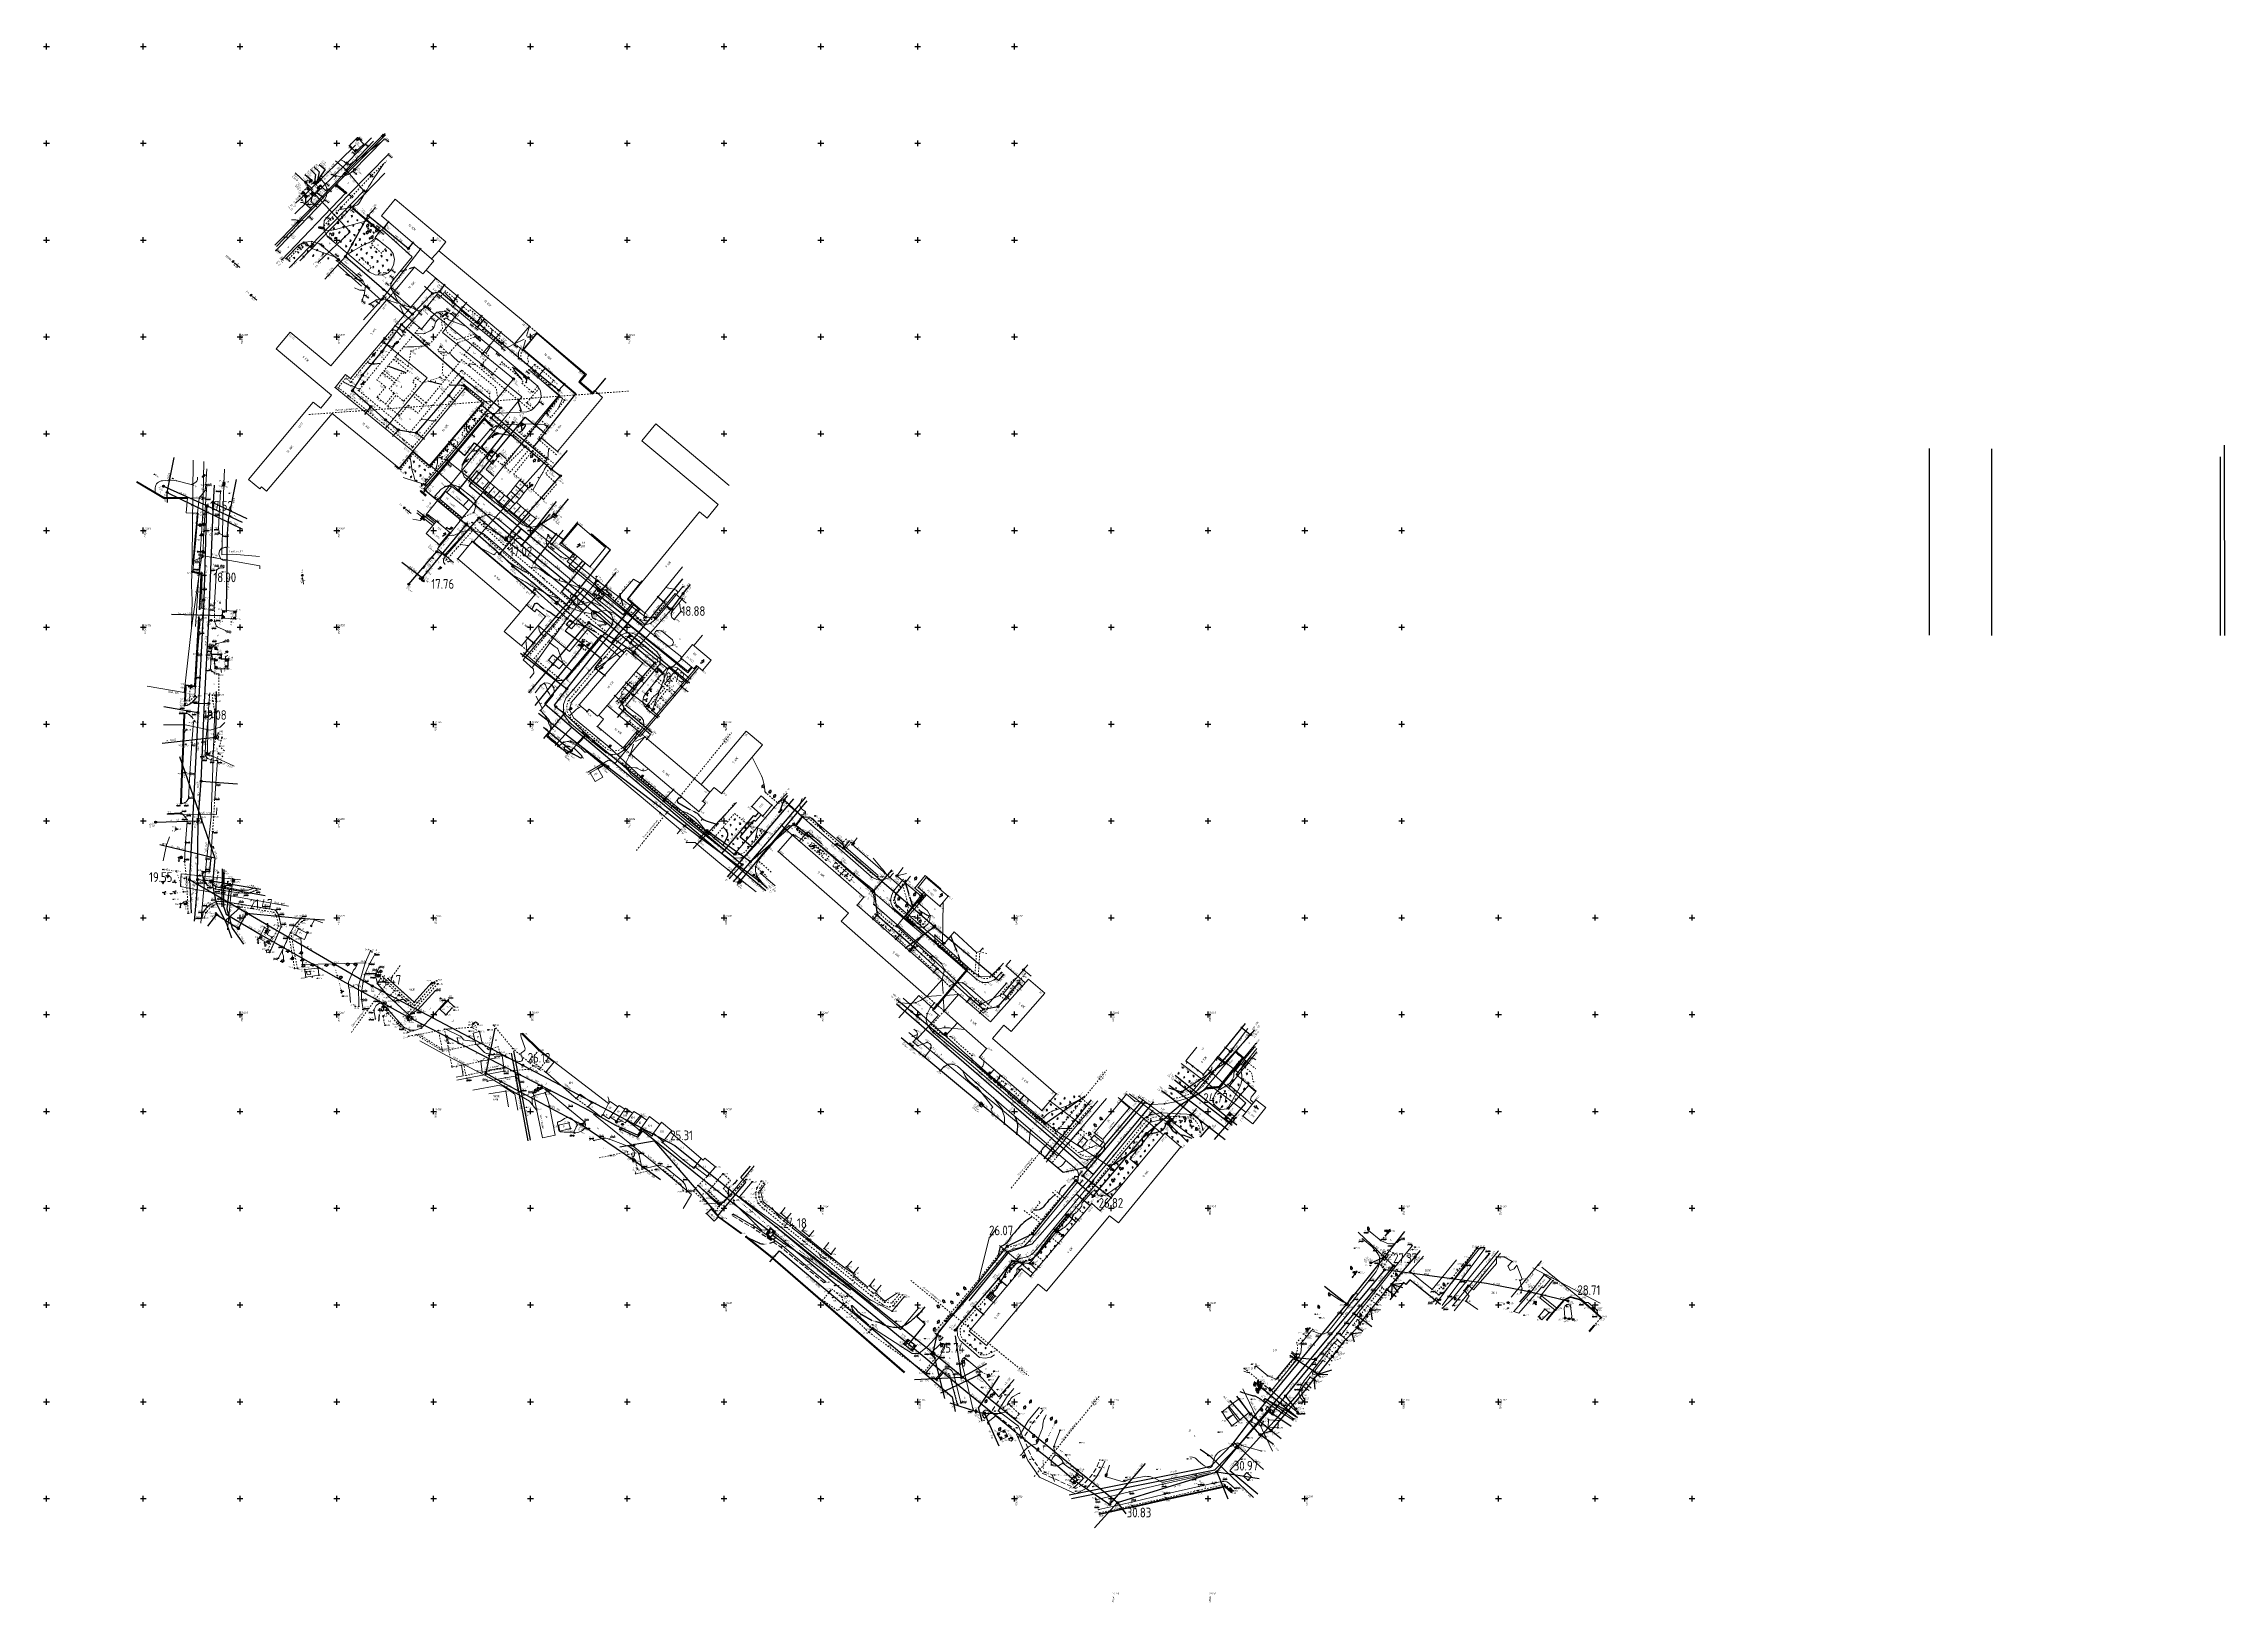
# Model space of a CAD drawing. Header units: metres. Extents: x 2491 to 4059, y 1242 to 2058.
# Drawn here: x 2491 to 3617, y 1253 to 2058 of the extents above; entities that cross this region are included whole.
import ezdxf
from ezdxf.enums import TextEntityAlignment as Align

# ---------------------------------------------------------------- set-up
doc = ezdxf.new("R2010")
doc.units = ezdxf.units.M
for name, pattern in [('g5_01_5x1_5', [1.5, 0.75, -0.75]), ('g5_02x1', [1.5, 1, -0.5]), ('g5_05x2', [3.5, 2.5, -1]), ('g5_366', [0.85, 0.1, -0.75])]:
    doc.linetypes.add(name, pattern=pattern)
for name, color, linetype, transparency in [('01_Геодезические пункты', 7, 'Continuous', 0.6), ('02_Сетка', 7, 'Continuous', 0.6), ('03_Здания и строения', 7, 'Continuous', 0.6), ('05_Элементы зданий', 7, 'Continuous', 0.6), ('06_Инженерно-технические сооружения', 7, 'Continuous', 0.6), ('07_Объекты электропередачи', 7, 'Continuous', 0.6), ('10_Границы покрытий и угодий', 7, 'Continuous', 0.6), ('11_Гидрография', 7, 'Continuous', 0.6), ('12_Рельеф', 7, 'Continuous', 0.6), ('13_Растительность', 7, 'Continuous', 0.6), ('14_Ограждения', 7, 'Continuous', 0.6), ('19_Горизонтали', 7, 'Continuous', 0.6), ('30_Канализация', 7, 'Continuous', 0.6), ('31_Водопровод', 7, 'Continuous', 0.6), ('32_Теплосеть', 7, 'Continuous', 0.6), ('33_Газопровод', 7, 'Continuous', 0.6), ('35_Телефон', 7, 'Continuous', 0.6), ('37_Кабель низкого напряжения', 7, 'Continuous', 0.6), ('38_Кабели высокого напряжения', 7, 'Continuous', 0.6), ('44_Крышки колодцев', 7, 'Continuous', 0.6), ('45_Номера колодцев', 7, 'Continuous', 0.6), ('61_Отметки высоты поверхности', 7, 'Continuous', 0.6)]:
    doc.layers.add(name, color=color, linetype=linetype, transparency=transparency)
doc.layers.add('rastr', color=7, linetype='Continuous')
doc.layers.add('Сетка', color=7, linetype='Continuous')
doc.styles.add('LIKE11', font='GOST_0.TTF')
doc.styles.add('LIKE14', font='GOST_0.TTF')
doc.styles.add('LIKE17', font='GOST_0.TTF')
doc.styles.add('LIKE32', font='GOST_0.TTF')
doc.styles.add('LIKE36', font='GOST_0.TTF')
doc.styles.add('Line_GUGK', font='GOST_0.TTF')
doc.styles.add('pragmai.shx', font='GOST_0.TTF')
doc.styles.get("Standard").update_dxf_attribs({"font": 'GOST_0.TTF'})
doc.linetypes.add('133_2', pattern='A,4,[27,GUGK_2005.shx,S=0.8,R=0,X=0,Y=0],4,-2', length=10)
doc.linetypes.add('g5_084a', pattern='A,0.001,[18,GUGK_2005.shx,S=2.5,R=180,X=0,Y=0],0.5,[18,GUGK_2005.shx,S=6,R=180,X=0,Y=0],0.5', length=1.001)
doc.linetypes.add('g5_084b', pattern='A,0.001,[18,GUGK_2005.shx,S=5,R=180,X=0,Y=0],0.5,[18,GUGK_2005.shx,S=15,R=180,X=0,Y=0],0.5', length=1.001)
doc.linetypes.add('g5_085a', pattern='A,0.001,[19,GUGK_2005.shx,S=1,R=180,X=0,Y=0],0.5,[18,GUGK_2005.shx,S=6,R=180,X=0,Y=0],0.5', length=1.001)
doc.linetypes.add('g5_119_1', pattern='A,4,-1,[31,GUGK_2005.shx,S=0.1,R=0,X=0,Y=0],0.35,[31,GUGK_2005.shx,S=0.08,R=0,X=0,Y=0],3.3,[31,GUGK_2005.shx,S=0.08,R=180,X=0,Y=0],0.35,[31,GUGK_2005.shx,S=0.1,R=180,X=0,Y=0],-1', length=10)
doc.linetypes.add('g5_119_3', pattern='A,4,-1,[31,GUGK_2005.shx,S=0.1,R=0,X=0,Y=0],4,[31,GUGK_2005.shx,S=0.1,R=180,X=0,Y=0],-1', length=10)
doc.linetypes.add('g5_121_g', pattern='A,4,-0.4,["Г",Line_GUGK,S=1,R=0,X=0,Y=-0.5],-1.2,12', length=17.6)
doc.linetypes.add('g5_121_kl', pattern='A,4,-0.4,["Кл",Line_GUGK,S=1,R=0,X=0,Y=-0.5],-2.2,12', length=18.6)
doc.linetypes.add('g5_121_t', pattern='A,4,-0.4,["Т",Line_GUGK,S=1,R=0,X=0,Y=-0.5],-1.2,12', length=17.6)
doc.linetypes.add('g5_122_g', pattern='A,1,-1,1.5,-0.4,["Г",Line_GUGK,S=1,R=0,X=0,Y=-0.5],-1.5,1.5,-1,4,-1,4,-1,3', length=20.9)
doc.linetypes.add('g5_122_k', pattern='A,1,-1,1.5,-0.4,["К",Line_GUGK,S=1,R=0,X=0,Y=-0.5],-1.5,1.5,-1,4,-1,4,-1,3', length=20.9)
doc.linetypes.add('g5_122_kl', pattern='A,1,-1,1.5,-0.4,["Кл",Line_GUGK,S=1,R=0,X=0,Y=-0.5],-2.4,1.5,-1,4,-1,4,-1,3', length=21.8)
doc.linetypes.add('g5_122_t', pattern='A,1,-1,1.5,-0.4,["Т",Line_GUGK,S=1,R=0,X=0,Y=-0.5],-1.5,1.5,-1,4,-1,4,-1,3', length=20.9)
doc.linetypes.add('g5_122_v', pattern='A,1,-1,1.5,-0.4,["В",Line_GUGK,S=1,R=0,X=0,Y=-0.5],-1.5,1.5,-1,4,-1,4,-1,3', length=20.9)
doc.linetypes.add('g5_133_t', pattern='A,2,[27,GUGK_2005.shx,S=0.4,R=0,X=0,Y=0],2,-1,2,[27,GUGK_2005.shx,S=0.4,R=0,X=0,Y=0],2,-1,2,[27,GUGK_2005.shx,S=0.4,R=0,X=0,Y=0],2,-0.1,["V",Line_GUGK,S=1,R=0,X=0,Y=-0.5],-1', length=15.1)
doc.linetypes.add('g5_386_1', pattern='A,0,-0.75,[39,GUGK_2005.shx,S=0.5,R=0,X=0.55,Y=0],-0.75', length=1.5)
doc.linetypes.add('g5_386_4', pattern='A,0,-3.5,[23,GUGK_2005.shx,S=1,R=0,X=3,Y=0],-3.5', length=7)
doc.linetypes.add('g5_397_1', pattern='A,0,-0.625,[39,GUGK_2005.shx,S=0.5,R=0,X=0.5,Y=0],-1.25,[24,GUGK_2005.shx,S=0.5,R=0,X=0.5,Y=0],-0.625', length=2.5)
doc.linetypes.add('g5_472', pattern='A,0,-4,[25,GUGK_2005.shx,S=0.4,R=0,X=0,Y=-0.2],0', length=4)
doc.linetypes.add('g5_474_1a', pattern='A,1,-0.25,[28,GUGK_2005.shx,S=1,R=0,X=0,Y=0],-0.25,1', length=2.5)
doc.linetypes.add('g5_474_2a', pattern='A,1,-0.25,[27,GUGK_2005.shx,S=1,R=0,X=0,Y=0],-0.25,1', length=2.5)
doc.linetypes.add('g5_475_1', pattern='A,1.25,[25,GUGK_2005.shx,S=0.4,R=0,X=0,Y=0],1.25', length=2.5)
doc.linetypes.add('g5_475_2', pattern='A,1.25,[25,GUGK_2005.shx,S=0.4,R=0,X=0,Y=0],1.25,-0.5', length=3)
doc.linetypes.add('g5_476_2c', pattern='A,2.75,-0.25,[32,GUGK_2005.shx,S=1,R=0,X=0,Y=0],-0.25,2.75', length=6)

# ---------------------------------------------------------------- blocks, each defined once
blk = doc.blocks.new('g5_395_1')
h = blk.add_hatch(color=0)
h.paths.add_polyline_path([(-0.2, 0.7, 1), (0.1, 0.7, 1)])
h.paths.add_polyline_path([(-0.5, -0.4, 1), (-0.8, -0.4, 1)])
h.paths.add_polyline_path([(0.8, -0.4, 1), (0.5, -0.4, 1)])
at = {"color": 0}
for centre, radius in [((0, 0.7), 0.15), ((0, 0), 0.2), ((-0.6, -0.4), 0.15), ((0.6, -0.4), 0.15)]:
    blk.add_circle(centre, radius, dxfattribs=at)
blk = doc.blocks.new('g5_115_1')
at = {"color": 0}
for points in [[(0, 0), (2, 0)], [(1.6, -0.3), (2, 0), (1.6, 0.3)]]:
    blk.add_lwpolyline(points, dxfattribs=at)
blk = doc.blocks.new('g5_117sv')
h = blk.add_hatch(color=255)
h.paths.add_polyline_path([(0, 0.5, 0.390634), (-0.5, 0, 0.11106), (-0.4, -0.2), (0, 0)])
h.paths.add_polyline_path([(0, 0), (0.4, -0.2, 0.11106), (0.5, 0, 0.390634), (0, 0.5)])
h.paths.add_polyline_path([(-0.4, -0.3, 0.524447), (0.4, -0.3), (0, 0)])
at = {"color": 0}
for points in [[(0, 0.5), (0, 0)], [(0, 0), (-0.4, -0.3)], [(0.4, -0.3), (0, 0)]]:
    blk.add_lwpolyline(points, dxfattribs=at)
blk.add_circle((0, 0), 0.5, dxfattribs=at)
blk = doc.blocks.new('g5_117t')
h = blk.add_hatch(color=255)
h.paths.add_polyline_path([(0, 0), (-0.5, 0, 0.367426), (0, -0.5)])
h.paths.add_polyline_path([(0, -0.5, 0.367426), (0.5, 0), (0, 0)])
h.paths.add_polyline_path([(0.5, 0, 0.921954), (-0.5, 0)])
at = {"color": 0}
for points in [[(-0.5, 0), (0.5, 0)], [(0, -0.5), (0, 0)]]:
    blk.add_lwpolyline(points, dxfattribs=at)
blk.add_circle((0, 0), 0.5, dxfattribs=at)
blk = doc.blocks.new('g5_117b')
h = blk.add_hatch(color=255)
edge = h.paths.add_edge_path(flags=16)
edge.add_arc((0, 0), 0.113, 0, 360)
edge = h.paths.add_edge_path()
edge.add_arc((0, 0), 0.463, 0, 360)
h = blk.add_hatch(color=0)
edge = h.paths.add_edge_path()
edge.add_arc((0, 0), 0.075, 0, 360)
at = {"color": 0}
for radius in [0.5, 0.075]:
    blk.add_circle((0, 0), radius, dxfattribs=at)
blk = doc.blocks.new('g5_117v')
h = blk.add_hatch(color=255)
h.paths.add_polyline_path([(-0.5, 0), (0.5, 0, 0.921954)])
h.paths.add_polyline_path([(0.5, 0), (-0.5, 0, 0.921954)])
at = {"color": 0}
blk.add_line((-0.5, 0), (0.5, 0), dxfattribs=at)
blk.add_circle((0, 0), 0.5, dxfattribs=at)
blk = doc.blocks.new('g5_110_1e')
h = blk.add_hatch(color=255)
edge = h.paths.add_edge_path()
edge.add_arc((0, 0), 0.212, 0, 360)
at = {"color": 0}
for p, q in [((0, 1.4), (-0.7, 1.4)), ((0, 0.2), (0, 1.5)), ((0, 1.4), (0.8, 1.4))]:
    blk.add_line(p, q, dxfattribs=at)
for points in [[(-0.2, 1.4), (-0.2, 0.9, -1.040016), (-0.5, 0.9), (-0.5, 1.4)], [(0.2, 1.4), (0.2, 0.9, 1.040016), (0.6, 0.9), (0.6, 1.4)]]:
    blk.add_lwpolyline(points, format="xyb", dxfattribs=at)
blk.add_circle((0, 0), 0.25, dxfattribs=at)
blk = doc.blocks.new('g5_474c_2')
h = blk.add_hatch(color=0)
edge = h.paths.add_edge_path()
edge.add_arc((0, 0), 0.25, 0, 360)
at = {"color": 0}
blk.add_line((0, -0.25), (0, -0.5), dxfattribs=at)
blk.add_lwpolyline([(0.25, -0.5), (0.25, 0.5)], dxfattribs=at)
blk.add_circle((0, 0), 0.25, dxfattribs=at)
blk = doc.blocks.new('g5_474c_1')
h = blk.add_hatch(color=0)
edge = h.paths.add_edge_path()
edge.add_arc((0, 0), 0.25, 0, 360)
at = {"color": 0}
blk.add_line((0, 0.25), (0, 0.5), dxfattribs=at)
blk.add_lwpolyline([(0.25, -0.5), (0.25, 0.5)], dxfattribs=at)
blk.add_circle((0, 0), 0.25, dxfattribs=at)
blk = doc.blocks.new('g5_388_1')
at = {"color": 0}
blk.add_lwpolyline([(0, 0.5), (0.3, 0.5, 0.798042), (0.4, 1, 0.636328), (0.2, 1.4, 0.533064), (0, 1.8, 0.533064), (-0.2, 1.4, 0.636328), (-0.4, 1, 0.798042), (-0.3, 0.5)], format="xyb", dxfattribs=at)
for points in [[(0, 0.5), (-0.3, 0.5)], [(0.2, 0), (0, 0), (0, 0.5)]]:
    blk.add_lwpolyline(points, dxfattribs=at)
blk = doc.blocks.new('g5_122_7')
h = blk.add_hatch(color=0)
edge = h.paths.add_edge_path()
edge.add_arc((0, 0), 0.25, 0, 360)
at = {"color": 0}
blk.add_circle((0, 0), 0.25, dxfattribs=at)
blk = doc.blocks.new('g5_117kb')
h = blk.add_hatch(color=255)
h.paths.add_polyline_path([(0, 0), (0.5, 0, 0.367426), (0, 0.5)])
h.paths.add_polyline_path([(0, 0.5, 0.367426), (-0.5, 0), (0, 0)])
h.paths.add_polyline_path([(0, 0), (-0.5, 0, 0.367426), (0, -0.5)])
h.paths.add_polyline_path([(0, -0.5, 0.367426), (0.5, 0), (0, 0)])
at = {"color": 0}
for points in [[(-0.5, 0), (0.5, 0)], [(0, 0.5), (0, -0.5)]]:
    blk.add_lwpolyline(points, dxfattribs=at)
blk.add_circle((0, 0), 0.5, dxfattribs=at)
blk = doc.blocks.new('g5_117')
h = blk.add_hatch(color=255)
h.paths.add_polyline_path([(-0.3, 0.4), (0.4, -0.3, 0.177899), (0.5, 0, 0.639215)])
h.paths.add_polyline_path([(-0.4, 0.3, 0.177899), (-0.5, 0, 0.639215), (0.3, -0.4)])
at = {"color": 0}
blk.add_lwpolyline([(0.4, -0.4), (-0.4, 0.4)], dxfattribs=at)
blk.add_circle((0, 0), 0.5, dxfattribs=at)
blk = doc.blocks.new('g5_106_1a')
h = blk.add_hatch(color=255)
edge = h.paths.add_edge_path()
edge.add_arc((0, 0), 0.212, 0, 360)
at = {"color": 0}
blk.add_circle((0, 0), 0.25, dxfattribs=at)
blk = doc.blocks.new('g5_474a_2')
h = blk.add_hatch(color=255)
h.paths.add_polyline_path([(0.2125, 0.2125), (-0.2125, 0.2125), (-0.2125, -0.2125), (0.2125, -0.2125)])
edge = h.paths.add_edge_path(flags=16)
edge.add_arc((0, 0), 0.0975, 180, 540)
h = blk.add_hatch(color=0)
edge = h.paths.add_edge_path()
edge.add_arc((0, 0), 0.06, 0, 360)
at = {"color": 0}
blk.add_line((0, -0.25), (0, -0.5), dxfattribs=at)
blk.add_lwpolyline([(0.25, 0.25), (-0.25, 0.25), (-0.25, -0.25), (0.25, -0.25)], close=True, dxfattribs=at)
blk.add_lwpolyline([(0.25, -0.5), (0.25, 0.5)], dxfattribs=at)
blk.add_circle((0, 0), 0.06, dxfattribs=at)
blk = doc.blocks.new('g5_474a_1')
h = blk.add_hatch(color=255)
h.paths.add_polyline_path([(-0.2125, -0.2125), (0.2125, -0.2125), (0.2125, 0.2125), (-0.2125, 0.2125)])
edge = h.paths.add_edge_path(flags=16)
edge.add_arc((0, 0), 0.0975, 0, 360)
h = blk.add_hatch(color=0)
edge = h.paths.add_edge_path()
edge.add_arc((0, 0), 0.06, 0, 360)
at = {"color": 0}
blk.add_line((0, 0.25), (0, 0.5), dxfattribs=at)
blk.add_lwpolyline([(-0.25, -0.25), (0.25, -0.25), (0.25, 0.25), (-0.25, 0.25)], close=True, dxfattribs=at)
blk.add_lwpolyline([(0.25, -0.5), (0.25, 0.5)], dxfattribs=at)
blk.add_circle((0, 0), 0.06, dxfattribs=at)
blk = doc.blocks.new('g5_304_4')
h = blk.add_hatch(color=255)
edge = h.paths.add_edge_path()
edge.add_arc((0, 0), 0.463, 0, 360)
at = {"color": 0}
for p, q in [((-0.4, 1), (0.4, 1)), ((0, 0.5), (0, 1))]:
    blk.add_line(p, q, dxfattribs=at)
blk.add_circle((0, 0), 0.5, dxfattribs=at)
blk = doc.blocks.new('g5_311_2_1')
h = blk.add_hatch(color=0)
edge = h.paths.add_edge_path()
edge.add_arc((0, 0), 0.5, 0, 360.0003)
at = {"color": 0}
blk.add_circle((0, 0), 0.5, dxfattribs=at)
at = {"style": 'LIKE11', "flags": 8}
for tag, p in [('Отметка', (1, 0)), ('Высота опоры', (-7.7, -2.8))]:
    blk.add_attdef(tag, p, '', height=1.6, dxfattribs=at)
blk = doc.blocks.new('g5_012')
at = {"color": 92}
for points in [[(-1.5, 0), (1.5, 0)], [(0, -1.5), (0, 1.5)]]:
    blk.add_lwpolyline(points, dxfattribs=at)
blk = doc.blocks.new('g5_330')
blk.add_hatch(color=0).paths.add_polyline_path([(0.15, 0, 1), (-0.15, 0, 1)])
at = {"color": 0}
blk.add_circle((0, 0), 0.15, dxfattribs=at)
blk = doc.blocks.new('g5_117kl')
h = blk.add_hatch(color=255)
h.paths.add_polyline_path([(0.4, 0.2, 0.633652), (-0.4, 0.2)])
h.paths.add_polyline_path([(-0.4, 0.1, 0.067116), (-0.5, 0, 0.067116), (-0.4, -0.1), (0.4, -0.1, 0.067116), (0.5, 0, 0.067116), (0.4, 0.1)])
h.paths.add_polyline_path([(-0.4, -0.2, 0.633652), (0.4, -0.2)])
at = {"color": 0}
for p, q in [((-0.5, 0.2), (0.5, 0.2)), ((-0.5, -0.2), (0.5, -0.2))]:
    blk.add_line(p, q, dxfattribs=at)
blk.add_circle((0, 0), 0.5, dxfattribs=at)
blk = doc.blocks.new('g5_118')
h = blk.add_hatch(color=255)
edge = h.paths.add_edge_path()
edge.add_arc((0, 0), 0.463, 0, 360)
at = {"color": 0}
blk.add_circle((0, 0), 0.5, dxfattribs=at)
blk = doc.blocks.new('g5_110_1c')
h = blk.add_hatch(color=255)
edge = h.paths.add_edge_path()
edge.add_arc((0, 0), 0.212, 0, 360)
edge = h.paths.add_edge_path(flags=16)
edge.add_arc((0, 0), 0.0975, 0, 360)
h = blk.add_hatch(color=0)
edge = h.paths.add_edge_path()
edge.add_arc((0, 0), 0.06, 0, 360)
at = {"color": 0}
for p, q in [((0, 0.2), (0, 1.5)), ((0, 1.4), (0.8, 1.4))]:
    blk.add_line(p, q, dxfattribs=at)
blk.add_lwpolyline([(0.2, 1.4), (0.2, 0.9, 1.040016), (0.6, 0.9), (0.6, 1.4)], format="xyb", dxfattribs=at)
for radius in [0.25, 0.06]:
    blk.add_circle((0, 0), radius, dxfattribs=at)
blk = doc.blocks.new('g5_416')
at = {"color": 0}
blk.add_lwpolyline([(0.4, 0.6), (0, 0), (-0.4, 0.6)], dxfattribs=at)
for centre in [(-0.4, 0), (0.4, 0)]:
    blk.add_circle(centre, 0.0375, dxfattribs=at)
blk = doc.blocks.new('g5_005_1')
h = blk.add_hatch(color=255)
edge = h.paths.add_edge_path()
edge.add_arc((0, 0), 0.338, 0, 360)
edge = h.paths.add_edge_path(flags=16)
edge.add_arc((0, 0), 0.1, 0, 360)
at = {"color": 0}
for p, q in [((-0.625, 0), (-0.375, 0)), ((0, 0.625), (0, 0.375)), ((0.375, 0), (0.625, 0)), ((0, -0.375), (0, -0.625))]:
    blk.add_line(p, q, dxfattribs=at)
for radius in [0.375, 0.0625]:
    blk.add_circle((0, 0), radius, dxfattribs=at)
blk = doc.blocks.new('g5_113a')
blk.add_hatch(color=0).paths.add_polyline_path([(-0.375, 0), (0.375, 0), (0.375, 0.5), (-0.375, 0.5)])
at = {"color": 0}
blk.add_lwpolyline([(-0.375, 0), (0.375, 0), (0.375, 0.5), (-0.375, 0.5)], close=True, dxfattribs=at)
blk = doc.blocks.new('g5_112')
blk.add_hatch(color=0).paths.add_polyline_path([(0, 0), (0.1, 0.6), (0.4, 0.5)])
at = {"color": 0}
blk.add_lwpolyline([(0.2, 0.6), (0.8, 1.9), (-0.4, 1.2), (0.1, 2.6)], dxfattribs=at)
blk.add_lwpolyline([(0, 0), (0.1, 0.6), (0.4, 0.5)], close=True, dxfattribs=at)
blk = doc.blocks.new('g5_367_1')
at = {"color": 0}
for points in [[(0, 0.5), (-0.3, 0.5)], [(0, 0.5), (0.3, 0.5)], [(0, 0), (0, 0.5)], [(0.2, 0), (0, 0)]]:
    blk.add_lwpolyline(points, dxfattribs=at)
for centre, start, end in [((-0.3, 0.7), 115.6346, 270), ((-0.2, 1.2), 97.9406, 227.8197), ((0, 1.5), 90, 202.242), ((0, 1.5), 337.758, 90), ((0.2, 1.2), 312.1803, 82.0594), ((0.3, 0.7), 270, 64.3654)]:
    blk.add_arc(centre, 0.25, start, end, dxfattribs=at)
blk = doc.blocks.new('g5_121_7c')
h = blk.add_hatch(color=0)
edge = h.paths.add_edge_path()
edge.add_arc((0, 0), 0.3, 0, 360)
at = {"color": 0}
blk.add_circle((0, 0), 0.3, dxfattribs=at)
blk = doc.blocks.new('g5_394')
at = {"color": 0}
for centre, radius in [((0, 0.7), 0.15), ((0, 0), 0.2), ((-0.6, -0.4), 0.15), ((0.6, -0.4), 0.15)]:
    blk.add_circle(centre, radius, dxfattribs=at)
blk = doc.blocks.new('g5_128a')
h = blk.add_hatch(color=255)
h.paths.add_polyline_path([(-0.1625, 0.2125), (-0.3375, 0.2125), (-0.3375, -0.2125), (-0.1625, -0.2125)])
h.paths.add_polyline_path([(0.0875, 0.2125), (-0.0875, 0.2125), (-0.0875, -0.2125), (0.0875, -0.2125)])
h.paths.add_polyline_path([(0.3375, 0.2125), (0.1625, 0.2125), (0.1625, -0.2125), (0.3375, -0.2125)])
at = {"color": 0}
blk.add_lwpolyline([(-0.375, -0.25), (0.375, -0.25), (0.375, 0.25), (-0.375, 0.25)], close=True, dxfattribs=at)
for points in [[(-0.125, -0.25), (-0.125, 0.25)], [(0.125, -0.25), (0.125, 0.25)]]:
    blk.add_lwpolyline(points, dxfattribs=at)
blk = doc.blocks.new('g5_121_7a')
at = {"color": 0, "lineweight": 30}
blk.add_lwpolyline([(0.25, 0.375), (0, 0.375), (0, -0.375), (0.25, -0.375)], dxfattribs=at)
blk = doc.blocks.new('g5_122_3')
blk.add_hatch(color=0).paths.add_polyline_path([(0, -0.25), (0, 0.25), (1.5, 0)])
at = {"color": 0}
blk.add_lwpolyline([(0, -0.25), (0, 0.25), (1.5, 0), (0, -0.25)], dxfattribs=at)
blk = doc.blocks.new('g5_128b')
h = blk.add_hatch(color=255)
h.paths.add_polyline_path([(-0.2, 0.3, 0.273653), (-0.3, 0, 0.273653), (-0.2, -0.3)])
h.paths.add_polyline_path([(0.1, 0.3, 0.131884), (-0.1, 0.3), (-0.1, -0.3, 0.131884), (0.1, -0.3)])
h.paths.add_polyline_path([(0.2, -0.3, 0.273653), (0.3, 0, 0.273653), (0.2, 0.3)])
at = {"color": 0}
for points in [[(-0.1, -0.4), (-0.1, 0.4)], [(0.1, -0.4), (0.1, 0.4)]]:
    blk.add_lwpolyline(points, dxfattribs=at)
blk.add_circle((0, 0), 0.375, dxfattribs=at)
blk = doc.blocks.new('g5_117g')
h = blk.add_hatch(color=255)
h.paths.add_polyline_path([(-0.5, 0, 0.177899), (-0.4, -0.3), (0.3, 0.4, 0.639215)])
h.paths.add_polyline_path([(-0.3, -0.4, 0.639215), (0.5, 0, 0.177899), (0.4, 0.3)])
at = {"color": 0}
blk.add_lwpolyline([(-0.4, -0.4), (0.4, 0.4)], dxfattribs=at)
blk.add_circle((0, 0), 0.5, dxfattribs=at)
blk = doc.blocks.new('g_scratch')
at = {"color": 0, "linetype": 'ByBlock', "lineweight": 15}
blk.add_line((0, 0), (1, 0), dxfattribs=at)

msp = doc.modelspace()

# ---------------------------------------------------------------- linework, layer by layer
for p, q in [((3464.4, 1848.6), (3464.4, 1752.3)), ((3496.6, 1848.4), (3496.6, 1752)), ((3616.9, 1850.4), (3617, 1752.1)), ((3614.8, 1844.3), (3614.8, 1752.1))]:
    msp.add_line(p, q)
at = {"flags": 128}
for points in [[(2630.1, 1994.2), (2632.8, 1991.6), (2631.8, 1986.6)], [(2632.9, 1995.4), (2636, 1992.8), (2632.6, 1988)], [(2625.4, 1990.1), (2628.4, 1987.7), (2628.5, 1987.4)], [(2628.3, 1992.7), (2631, 1990.1), (2630.4, 1986.2)], [(2635.2, 1977.9), (2631.9, 1980.5), (2632.3, 1982.8)], [(2629.1, 1972), (2626, 1974.8), (2626, 1978.4)], [(2631.7, 1973.5), (2628.7, 1976.1), (2629.6, 1980.1)], [(2900.2, 1647.9), (2903.1, 1645.4), (2903.7, 1642.8)]]:
    msp.add_lwpolyline(points, dxfattribs=at)
at = {"color": 7, "linetype": 'Continuous', "lineweight": 5, "flags": 128}
for points in [[(2723.1, 1834.4), (2719.1, 1837.8), (2722.4, 1841.9)], [(2729.4, 1843.4), (2726, 1846.3), (2725.2, 1845.1)], [(2784.1, 1772.8), (2780.5, 1775.8), (2777.6, 1775.3)], [(2888.7, 1647.7), (2885.2, 1650.7), (2884.8, 1650.2)], [(2892.5, 1644.5), (2888.8, 1647.5), (2886.1, 1648.6)]]:
    msp.add_lwpolyline(points, dxfattribs=at)
at = {"layer": '01_Геодезические пункты', "color": 7, "lineweight": 20, "flags": 128}
for points in [[(2637.1, 1981.3), (2634.3, 1983.6)], [(2591.9, 1942.2), (2589.1, 1944.5)], [(2591.9, 1942.2), (2589.1, 1944.5)], [(2591.9, 1942.2), (2589.1, 1944.5)], [(2591.9, 1942.2), (2589.1, 1944.5)], [(2600.6, 1925.3), (2598.4, 1927.1)], [(2690.1, 1901.8), (2687.9, 1903.6)], [(2726.5, 1863.1), (2723.7, 1865.4)], [(2722.4, 1822.8), (2719.6, 1825.1)], [(2680.4, 1815), (2677.7, 1817.3)], [(2624.7, 1778.5), (2624.2, 1782)], [(2800.9, 1758), (2798.1, 1760.3)], [(2823.4, 1723), (2820.6, 1725.3)], [(2772.7, 1699), (2769.9, 1701.4)], [(2793, 1682.9), (2790.3, 1685.2)], [(2883.5, 1649.2), (2880.8, 1651.5)], [(2861, 1625.4), (2858.3, 1627.7)], [(2968, 1579.2), (2965.8, 1581)], [(2954.2, 1544.8), (2951.4, 1547.1)], [(3063.6, 1506.9), (3061.2, 1504.1)], [(3086.1, 1507.7), (3083.8, 1505)], [(3014.6, 1490.7), (3012.3, 1488)], [(3033, 1470.5), (3031.2, 1468.3)], [(2995.2, 1432.4), (2992.8, 1429.7)], [(2959.5, 1401.7), (2957.1, 1399)]]:
    msp.add_lwpolyline(points, dxfattribs=at)
at = {"layer": '03_Здания и строения', "color": 7, "linetype": 'Continuous', "lineweight": 20, "flags": 128}
for points in [[(2690.9, 1946.6), (2665, 1968.8), (2672.1, 1977.4), (2698.3, 1955.4), (2694.6, 1950.8)], [(2688.1, 1940.8), (2692.1, 1945.6), (2690.9, 1946.6), (2694.6, 1950.8), (2741.5, 1911.8), (2733.8, 1902.7), (2733.8, 1902.7), (2693.1, 1936.6), (2688.1, 1940.8)], [(2671.2, 1929.2), (2671.3, 1929.3), (2682.1, 1942.3), (2686.4, 1938.8), (2688.1, 1940.8), (2693.1, 1936.6), (2680.2, 1921.6), (2680.1, 1921.6), (2671.2, 1929.2)], [(2681.3, 1847.3), (2641.2, 1880.2), (2646.4, 1886.9), (2649.1, 1884.8), (2676.7, 1917.6), (2676.8, 1917.7), (2667.8, 1925.4), (2667.7, 1925.2), (2638.9, 1891.3), (2617.8, 1908.8), (2610.6, 1900.2), (2639.3, 1876.2), (2633.7, 1869.4), (2629.8, 1872.5), (2596.4, 1832.7), (2602.2, 1827.8), (2603, 1828.8), (2605.7, 1826.6), (2639.5, 1866.7), (2674.1, 1838.5), (2681.3, 1847.3)], [(2738, 1899.6), (2765.3, 1876.7), (2747.5, 1854.1), (2756, 1847.1), (2779.2, 1875), (2775.1, 1878.6), (2774.2, 1877.6), (2767.7, 1883.1), (2770.9, 1886.9), (2745.4, 1908.4), (2738, 1899.6)], [(2708.1, 1879.6), (2681.3, 1847.3), (2689.9, 1839.9), (2717.2, 1872.2), (2708.1, 1879.6)], [(2820.5, 1787.6), (2801.1, 1763.6), (2792.4, 1771), (2829.3, 1815.9), (2833.2, 1812.7), (2838.9, 1819.8), (2799.6, 1852.6), (2806.8, 1861.4), (2844.7, 1829.5)], [(2710.8, 1832.7), (2714.3, 1837), (2717.4, 1834.3), (2720.5, 1831.5), (2723.4, 1829), (2726.1, 1826.7), (2728.6, 1824.6), (2731.1, 1822.5), (2734, 1820), (2734.8, 1820.9), (2737.1, 1818.9), (2739.5, 1816.8), (2742.1, 1814.6), (2744.7, 1812.5), (2740.7, 1808.2), (2738, 1810.3), (2735.4, 1812.5), (2733, 1814.6), (2730.7, 1816.7), (2730.2, 1816.2), (2727.7, 1818.4), (2725.4, 1820.7), (2723, 1823.1), (2720.3, 1825.4), (2717.2, 1827.7), (2713.7, 1830.2), (2710.8, 1832.7)], [(2710, 1816.7), (2707.3, 1819), (2698.8, 1826), (2698.2, 1826.6), (2695.1, 1822.4), (2706.7, 1812.9), (2710, 1816.7)], [(2698.8, 1826), (2701.3, 1829.1), (2710.1, 1822.3), (2707.3, 1819)], [(2713.7, 1830.2), (2717.4, 1834.3)], [(2720.5, 1831.5), (2717.2, 1827.7)], [(2720.3, 1825.4), (2723.4, 1829)], [(2726.1, 1826.7), (2723, 1823.1)], [(2734, 1820), (2734.8, 1820.9), (2736.3, 1822.6), (2738.6, 1825.5), (2740.8, 1828.4), (2736.5, 1832.3), (2734.2, 1829.5), (2731.9, 1826.5), (2729.8, 1824), (2734, 1820)], [(2731.9, 1826.5), (2736.3, 1822.6)], [(2738.6, 1825.5), (2734.2, 1829.5)], [(2570.9, 1823), (2570.1, 1815.2), (2564.2, 1815.5), (2564.9, 1823.1), (2570.9, 1823)], [(2728.6, 1824.6), (2725.4, 1820.7)], [(2727.7, 1818.4), (2731.1, 1822.5)], [(2730.7, 1816.7), (2734, 1820)], [(2737.1, 1818.9), (2733, 1814.6)], [(2739.5, 1816.8), (2735.4, 1812.5)], [(2742.1, 1814.6), (2738, 1810.3)], [(2693.5, 1811.1), (2700.3, 1805.3), (2695, 1798.9), (2688.1, 1804.7), (2693.5, 1811.1)], [(2758.1, 1799.7), (2772.7, 1787.6), (2780.7, 1797.6), (2766.4, 1809.8), (2758.1, 1799.7)], [(2704.4, 1791.7), (2711.9, 1800.6), (2744.4, 1773.3), (2740, 1767.9), (2736.9, 1764.1), (2704.4, 1791.7)], [(2740, 1767.9), (2744.2, 1764.3), (2745.1, 1765.6), (2749.7, 1761.8), (2737.3, 1746.8), (2728.4, 1754.2), (2736.9, 1764.1), (2740, 1767.9)], [(2765.2, 1757.9), (2763.2, 1755.5), (2760.5, 1757.7), (2762.5, 1760.2), (2765.2, 1757.9)], [(2819.8, 1740.4), (2826.3, 1734.8), (2827.8, 1736.6), (2830.9, 1734), (2835.4, 1739.4), (2825.7, 1747.4), (2819.8, 1740.4)], [(2753.5, 1742.1), (2759.1, 1737.6), (2756.8, 1734.9), (2751.3, 1739.3), (2753.5, 1742.1)], [(2800, 1737.7), (2791.6, 1744.6), (2767.1, 1716.3), (2771.3, 1712.8), (2772.4, 1714.1), (2776.7, 1710.4), (2777.3, 1711), (2781.6, 1715.9), (2795.3, 1732), (2800, 1737.7)], [(2777.3, 1711), (2779.8, 1708.9), (2776.6, 1705.1), (2789.8, 1694.1), (2797.3, 1703), (2781.6, 1715.9), (2777.3, 1711)], [(2830.1, 1675.1), (2853.5, 1702.7), (2861.8, 1695.6), (2840.7, 1670.5), (2836.8, 1673.6), (2834.7, 1671.2), (2830.1, 1675.1)], [(2801.1, 1699.7), (2793.7, 1690.9), (2828.9, 1661.2), (2832.4, 1665.3), (2831, 1666.5), (2834.7, 1671.2), (2830.1, 1675.1), (2801.1, 1699.7)], [(2775.4, 1676.6), (2772.9, 1681.1), (2776.8, 1683.4), (2779.4, 1678.9), (2775.4, 1676.6)], [(2866.7, 1664.4), (2862, 1658.8), (2856.3, 1663.7), (2861.1, 1669.3), (2866.7, 1664.4)], [(2870, 1640.5), (2877.4, 1649), (2914.2, 1617), (2910.7, 1612.8), (2954.7, 1574.4), (2946.8, 1565.7), (2902.5, 1604.5), (2906.2, 1608.7), (2870, 1640.5)], [(2942.3, 1621.9), (2946.1, 1618.6), (2953.5, 1612.3), (2957.7, 1617.5), (2946.4, 1627), (2942.3, 1621.9)], [(2620.6, 1597.4), (2623.4, 1595.8), (2625.2, 1595), (2626.7, 1598.3), (2622.2, 1600.6), (2620.6, 1597.4)], [(2626.3, 1578.4), (2626.6, 1576.9), (2628.5, 1577.2), (2628.1, 1578.6), (2626.3, 1578.4)], [(2691.1, 1572.9), (2681.9, 1562.7), (2668.4, 1574.9)], [(2999.2, 1574.6), (2979.6, 1552.5), (2963.1, 1566.7), (2955.7, 1558.1), (2977.6, 1538.7), (2973.9, 1534.3), (3006.1, 1506.8), (3013.6, 1515.4), (2980.6, 1543.9), (2986.5, 1550.9), (2990.3, 1547.5), (3007.6, 1567.3), (2999.2, 1574.6)], [(2713.7, 1540.9), (2712.4, 1546.6), (2715.6, 1547.6), (2717, 1541.6), (2713.7, 1540.9)], [(3111.1, 1551.7), (3089.7, 1525.3), (3080.6, 1532.4), (3086.2, 1539.5)], [(2728.3, 1528.9), (2727.3, 1535), (2723.7, 1534.4), (2723.7, 1533.7), (2720.3, 1533.2), (2719.7, 1532.8), (2716.3, 1532.3), (2717.1, 1526.6), (2720.6, 1527.2), (2721.2, 1527.7), (2724.8, 1528.3), (2728.3, 1528.9)], [(2798.9, 1504.1), (2794.8, 1499.4), (2791.7, 1501.4), (2790.9, 1500.4), (2787.3, 1502.4), (2786.5, 1501.3), (2783.2, 1503.3), (2782.4, 1502.5), (2779.3, 1504.5), (2778.3, 1503.4), (2775.1, 1506.1), (2771.6, 1508.6), (2773.7, 1510.7), (2767.7, 1515.1), (2765.6, 1513), (2749.9, 1526.6), (2754.2, 1531.9), (2782.3, 1510.3), (2783.2, 1511.4), (2787.1, 1508.6), (2787.8, 1509.4), (2790.7, 1507.4), (2791.1, 1507.9), (2794.7, 1505.4), (2795.4, 1506.3), (2798.9, 1504.1)], [(2720.5, 1515.4), (2729.2, 1516.8), (2730.7, 1508.6)], [(2743.8, 1514.5), (2749.6, 1515.9), (2750.8, 1512.6), (2751.8, 1509), (2754.8, 1494), (2748.3, 1492.7), (2745.2, 1507.5), (2744.5, 1510.9), (2743.8, 1514.5)], [(2782.3, 1510.3), (2779.3, 1504.5)], [(3033.4, 1495.2), (3047.1, 1511.7), (3051.4, 1508.1), (3037.7, 1491.7), (3033.4, 1495.2)], [(3109.9, 1503.9), (3115.2, 1499.8), (3121.8, 1508.3), (3116.6, 1512.2), (3109.9, 1503.9)], [(2756.5, 1499.1), (2761.9, 1500.4), (2762.7, 1497.4), (2757.2, 1496.1), (2756.5, 1499.1)], [(2787.1, 1508.6), (2783.2, 1503.3)], [(2790.7, 1507.4), (2787.3, 1502.4)], [(2794.7, 1505.4), (2791.7, 1501.4)], [(2837.5, 1477.7), (2833.3, 1472.8), (2826.9, 1477.6), (2826.4, 1477), (2820.9, 1481.3), (2810.2, 1490.2), (2810.6, 1490.7), (2805.6, 1495), (2804.7, 1493.7), (2799.2, 1497.6), (2798.3, 1496.5), (2795.5, 1498.9), (2799.3, 1503.7), (2802.1, 1501.8), (2803.5, 1503.6), (2808.8, 1499.5), (2809.7, 1500.7), (2815, 1496.3), (2814.4, 1495.5), (2830.2, 1481.9), (2831.2, 1481.1), (2832.1, 1482.1), (2837.5, 1477.7)], [(2799.2, 1497.6), (2802.1, 1501.8)], [(2805.6, 1495), (2808.8, 1499.5)], [(2810.6, 1490.7), (2814.4, 1495.5)], [(3069.7, 1495), (3036.3, 1454.9), (3031.9, 1458.7), (3000.3, 1421.1), (2995.7, 1425), (2968.6, 1392.8), (2977.6, 1385.3), (3004.2, 1417.1), (3008.6, 1413.5), (3041.1, 1452.4), (3045.7, 1448.7), (3078, 1488), (3069.7, 1495)], [(3029.7, 1491.3), (3026.8, 1487.7), (3024.6, 1489.4), (3027.6, 1492.9), (3029.7, 1491.3)], [(3031.5, 1491.9), (3036.1, 1488.3), (3036.8, 1489.2), (3037.7, 1490.3), (3033.1, 1493.9), (3032.8, 1493.5), (3031.5, 1491.9)], [(2826.9, 1477.6), (2830.2, 1481.9)], [(2832.9, 1453.5), (2835.4, 1455.8), (2839.2, 1451.8), (2836.9, 1449.6), (2832.9, 1453.5)], [(2873.6, 1456.7), (2871.3, 1453.7), (2874.4, 1451.1), (2876.6, 1453.7)], [(2884.4, 1447.3), (2882.4, 1444.6), (2885.9, 1441.8), (2888.4, 1444.8)], [(2896.1, 1438.6), (2893.7, 1435.4), (2897.2, 1432.5), (2899.5, 1435.8)], [(3203.3, 1431.5), (3196.2, 1423.6), (3207.8, 1414.3), (3220.3, 1429.6)], [(3240.9, 1431.1), (3240.9, 1427.7), (3229.1, 1414.1), (3226.3, 1416.5), (3224.2, 1413.8), (3226.9, 1411), (3225.1, 1408.3), (3231.3, 1404)], [(3240.9, 1431.1), (3245, 1431.1), (3249, 1428.8), (3246.8, 1426.4), (3248, 1424.1), (3250.1, 1425), (3251.4, 1426.8), (3254.2, 1419.7), (3253.2, 1419), (3253.4, 1417.6), (3254.3, 1414.7), (3253.7, 1413.8), (3253.7, 1412.6)], [(2908, 1428.9), (2905.2, 1426), (2908.8, 1422.8), (2911.4, 1425.9)], [(2919.8, 1419.8), (2917.1, 1416.2), (2920.6, 1413.4), (2923.2, 1416.6)], [(3250, 1403), (3251, 1404.2), (3258.7, 1413), (3265.6, 1421.9), (3268.9, 1419.6), (3265, 1415.2), (3264.4, 1415.6), (3262.5, 1413.4), (3258.2, 1408.6), (3252.5, 1402.1), (3250, 1403)], [(3116.7, 1374.8), (3122.8, 1369.7), (3127.1, 1368), (3137, 1379.9), (3135, 1381.6)], [(3104.2, 1343.9), (3107.6, 1346.3), (3105, 1349.8), (3102.4, 1353.6), (3099.3, 1351.1), (3101.4, 1347.7), (3105, 1349.8), (3101.8, 1347.1), (3104.2, 1343.9)], [(3102.8, 1354.1), (3108.4, 1346.9), (3113.3, 1350.8), (3108, 1357.9), (3102.8, 1354.1)], [(3114.4, 1345.8), (3115.3, 1348.1), (3120.6, 1346.2), (3119.3, 1343.9), (3114.4, 1345.8)], [(3123.2, 1347), (3128.3, 1346.6), (3128, 1342.8), (3123, 1343.2), (3123.2, 1347)], [(3112.1, 1319.7), (3110.3, 1317.9), (3112.6, 1315.8), (3114.4, 1317.6), (3112.1, 1319.7)]]:
    msp.add_lwpolyline(points, dxfattribs=at)
at = {"layer": '05_Элементы зданий', "color": 7, "linetype": 'g5_02x1', "lineweight": 20, "flags": 128}
for points in [[(2667.8, 1925.4), (2671.2, 1929.2)], [(2676.8, 1917.7), (2680.1, 1921.6)], [(2741.5, 1911.8), (2745.4, 1908.4)], [(2733.8, 1902.7), (2738, 1899.6)], [(2797.3, 1703), (2801.1, 1699.7)], [(2789.8, 1694.1), (2793.7, 1690.9)], [(2954.7, 1574.4), (2963.1, 1566.7)], [(2946.8, 1565.7), (2955.7, 1558.1)], [(2844.9, 1462.7), (2840.6, 1458.8), (2833.9, 1465), (2841.4, 1474.1), (2845.4, 1470.7), (2841.6, 1466.6), (2844.9, 1462.7), (2844.9, 1462.7)]]:
    msp.add_lwpolyline(points, dxfattribs=at)
at = {"layer": '05_Элементы зданий', "color": 7, "linetype": 'Continuous', "lineweight": 20, "flags": 128}
for points, elevation in [([(2671.2, 1929.2), (2673.6, 1924.3)], 14.2), ([(2667.8, 1925.4), (2673.1, 1923.7)], 14.2), ([(2674.5, 1922.5), (2676.8, 1917.7)], 14.2), ([(2675, 1923.1), (2680.1, 1921.6)], 14.2), ([(2733.8, 1902.7), (2738.8, 1905.2)], 16), ([(2738, 1899.6), (2739.5, 1904.6)], 16.3), ([(2740, 1906.6), (2741.5, 1911.8)], 16.3), ([(2740.6, 1906), (2745.4, 1908.4)], 16), ([(2795.7, 1697.8), (2797.3, 1703)], 19.2), ([(2794.5, 1696.4), (2789.8, 1694.1)], 19), ([(2793.7, 1690.9), (2795.2, 1695.9)], 19.2), ([(2801.1, 1699.7), (2796.3, 1697.3)], 19), ([(2946.8, 1565.7), (2954.2, 1566.1)], 22.1), ([(2954.7, 1574.4), (2955.1, 1567.2)], 21.8), ([(2956.2, 1566.2), (2963.1, 1566.7)], 22.1), ([(2955.2, 1565.2), (2955.7, 1558.1)], 21.8)]:
    msp.add_lwpolyline(points, dxfattribs=dict(at, elevation=elevation))
for points in [[(2977.7, 1410.4), (2980, 1408.5), (2981.3, 1410.1), (2982, 1411), (2981.4, 1411.5), (2979.7, 1412.8), (2977.7, 1410.4)], [(2978.2, 1410.1), (2980.1, 1412.5)], [(2978.8, 1409.5), (2980.7, 1412)], [(2979.4, 1409), (2981.3, 1411.5)]]:
    msp.add_lwpolyline(points, dxfattribs=at)
at = {"layer": '06_Инженерно-технические сооружения', "color": 7, "linetype": 'Continuous', "lineweight": 20, "flags": 128}
for points in [[(2651.6, 2001.8), (2648.6, 2005.2), (2652.7, 2009.2), (2655.9, 2005.9), (2651.6, 2001.8)], [(2627.2, 1983.5), (2627.8, 1983.1), (2627.5, 1982.3), (2626.8, 1982.3), (2626.5, 1982.7), (2626.6, 1983.3), (2627.2, 1983.5)], [(2628.7, 1986.2), (2629.2, 1986.7), (2629.2, 1987.1), (2628.9, 1987.5), (2628.5, 1987.5), (2628.1, 1987.2), (2628, 1986.8), (2628.3, 1986.4), (2628.7, 1986.2)], [(2633, 1987), (2632.5, 1987.2), (2632.3, 1987.8), (2632.8, 1988.2), (2633.4, 1988.1), (2633.6, 1987.6), (2633, 1987)], [(2625.4, 1980.5), (2625.3, 1981), (2624.8, 1981.3), (2624.2, 1981.1), (2624.1, 1980.6), (2624.5, 1980.1), (2625.1, 1980.1), (2625.4, 1980.5)], [(2625.5, 1979.2), (2625.9, 1979.5), (2626.3, 1979.5), (2626.7, 1979.3), (2626.7, 1978.8), (2626.4, 1978.3), (2626, 1978.4), (2625.6, 1978.7), (2625.5, 1979.2)], [(2629.2, 1981.1), (2629.9, 1981), (2630, 1980.5), (2629.8, 1980), (2629.2, 1979.9), (2628.9, 1980.3), (2629.2, 1981.1)], [(2664.1, 1960.7), (2664, 1960.7), (2663.2, 1961.4), (2650.4, 1972.3), (2650.5, 1972.5), (2650.6, 1972.6), (2663.5, 1961.7), (2664.3, 1961)], [(2714.6, 1911.4), (2714.6, 1911.5), (2717.9, 1915.4), (2718, 1915.3), (2718.1, 1915.2), (2714.8, 1911.3), (2714.6, 1911.4)], [(2715.1, 1913.9), (2714.9, 1914.3), (2714.6, 1914.4), (2714.1, 1914.3), (2714, 1913.9), (2714.1, 1913.5), (2714.6, 1913.4), (2715, 1913.5), (2715.1, 1913.9)], [(2664.7, 1898.9), (2665.2, 1899.2), (2665.7, 1898.9), (2665.6, 1898.3), (2665, 1898.2), (2664.6, 1898.5), (2664.7, 1898.9)], [(2654.8, 1886.7), (2655.3, 1887), (2655.7, 1886.6), (2655.7, 1886.2), (2655.3, 1886), (2654.8, 1886.3), (2654.8, 1886.7)], [(2649.8, 1879), (2650.2, 1879.1), (2650.6, 1878.9), (2650.6, 1878.2), (2650.1, 1877.9), (2649.6, 1878.3), (2649.8, 1879)], [(2659.3, 1870.7), (2660, 1870.5), (2659.9, 1869.7), (2659.3, 1869.5), (2658.9, 1869.9), (2658.9, 1870.4), (2659.3, 1870.7)], [(2666.7, 1863.2), (2666.7, 1863.7), (2667.2, 1863.9), (2667.6, 1863.6), (2667.6, 1863.1), (2667.2, 1862.9), (2666.7, 1863.2)], [(2673.2, 1858.2), (2673.5, 1858.7), (2674, 1858.7), (2674.4, 1858.1), (2673.8, 1857.6), (2673.4, 1857.7), (2673.2, 1858.2)], [(2683.3, 1857.2), (2683.7, 1856.9), (2683.9, 1856.5), (2683.6, 1856.2), (2683.2, 1856.2), (2682.9, 1856.8), (2683.3, 1857.2)], [(2722.1, 1847.8), (2719.8, 1844.2), (2719.5, 1843.7), (2722.4, 1840.7), (2724.1, 1842.9), (2725.7, 1844.9), (2722.1, 1847.8)], [(2583.3, 1831.2), (2583.1, 1830.8), (2583.1, 1829.9), (2583.2, 1829.5), (2583.9, 1829.4), (2584, 1829.8), (2584.1, 1830.8), (2584, 1831.2), (2583.3, 1831.2)], [(2754, 1815.3), (2753.1, 1813.8), (2754.4, 1812.9), (2755.7, 1813.9), (2754, 1815.3)], [(2708.7, 1810.2), (2709.2, 1810.1), (2709.7, 1809.6), (2709.7, 1809), (2709.1, 1808.6), (2708.5, 1808.7), (2708.1, 1809.2), (2708.2, 1809.8), (2708.7, 1810.2)], [(2729, 1802.2), (2729.8, 1802.2), (2730.2, 1801.9), (2730.3, 1801.3), (2730.1, 1801), (2729.4, 1800.8), (2728.6, 1801.3), (2729, 1802.2)], [(2572.7, 1770.4), (2573.4, 1771), (2573.4, 1769.9), (2572.7, 1770.4)], [(2754.7, 1768.7), (2754.9, 1769.6), (2755.7, 1769.7), (2756.2, 1769.1), (2756, 1768.5), (2755.4, 1768.2), (2754.7, 1768.7)], [(2776.7, 1776.5), (2773.9, 1773.1), (2777.6, 1770), (2780.7, 1773.7), (2776.7, 1776.5)], [(2589.6, 1760.6), (2582.7, 1761), (2583, 1764.9), (2590, 1764.7), (2589.6, 1760.6)], [(2575.8, 1745.2), (2575.8, 1746.4), (2577.4, 1746.3), (2577.4, 1745.1), (2575.8, 1745.2)], [(2579, 1746.1), (2579, 1744.8), (2580.2, 1744.8), (2580, 1746.1), (2579, 1746.1)], [(2577.6, 1739.8), (2577.4, 1742.5), (2582.4, 1742.5), (2582.4, 1740), (2586.1, 1740), (2585.7, 1734.8), (2578.9, 1734.8), (2578.8, 1739.7), (2577.6, 1739.8)], [(2578.9, 1735.1), (2578.8, 1740), (2577.7, 1740), (2577.5, 1742.3), (2582.3, 1742.3), (2582.3, 1739.9), (2585.6, 1739.8), (2585.6, 1734.9), (2578.9, 1735.1)], [(2796.1, 1743.6), (2796.1, 1742.8), (2795.2, 1742.5), (2794.7, 1743.3), (2794.9, 1743.9), (2795.7, 1744.1), (2796.1, 1743.6)], [(2574.6, 1690.3), (2574.7, 1691.5), (2576.2, 1691.3), (2576.1, 1690.2), (2574.6, 1690.3)], [(2578.9, 1699.7), (2579.4, 1698.8), (2580.4, 1698.7), (2581, 1699.6), (2580.3, 1700.6), (2579.5, 1700.6), (2578.9, 1699.7)], [(2781.5, 1684.4), (2781.5, 1684.5), (2782, 1684.9), (2782.4, 1684.6), (2782.5, 1684.2), (2781.7, 1683.9), (2781.5, 1684.4)], [(2569.8, 1655.3), (2569.9, 1657.4), (2572.1, 1657.3), (2571.9, 1655.2), (2569.8, 1655.3)], [(2558.7, 1651.6), (2558.8, 1652.6), (2559.5, 1652), (2558.7, 1651.6)], [(2570.4, 1624.5), (2570.7, 1624.3), (2570.6, 1623.5), (2570.2, 1623.4), (2569.8, 1623.6), (2569.7, 1624.1), (2570, 1624.4), (2570.4, 1624.5)], [(2578, 1625.7), (2578.2, 1624.6), (2577.7, 1624.1), (2576.8, 1624.3), (2576.4, 1624.8), (2576.5, 1625.6), (2578, 1625.7)], [(2589, 1624.8), (2588, 1624.8), (2588.2, 1626.4), (2589.1, 1626.3), (2589, 1624.8)], [(2850, 1625.9), (2849.1, 1624.7), (2850.2, 1623.9), (2851.2, 1625.1), (2850, 1625.9)], [(2563.1, 1612.9), (2562.9, 1614.6), (2564.2, 1614.8), (2564.6, 1613.1), (2563.1, 1612.9)], [(2579.5, 1607.4), (2579.5, 1608.8), (2580.4, 1607.9), (2579.5, 1607.4)], [(2591.3, 1601.4), (2591.9, 1600.6), (2591.1, 1600.1), (2590.5, 1600.8), (2591.3, 1601.4)], [(2595.1, 1609.2), (2594.7, 1608.3), (2595.5, 1607.9), (2596, 1608.7), (2595.1, 1609.2)], [(2606.9, 1592.9), (2601.7, 1595.7), (2604.7, 1601.2), (2607.2, 1599.8), (2606, 1597.6), (2608.4, 1596.3), (2606.9, 1592.9)], [(2950, 1602), (2950.4, 1602.4), (2951, 1602.5), (2951.4, 1602.1), (2951.4, 1601.4), (2950.9, 1601), (2950.4, 1601), (2949.9, 1601.5), (2950, 1602)], [(2605.6, 1589.4), (2605.6, 1588.5), (2605.9, 1588.1), (2607.2, 1588.5), (2606.9, 1589.7), (2606.3, 1589.8), (2605.6, 1589.4)], [(2679.3, 1555.7), (2679.7, 1555.7), (2680.6, 1555.1), (2680.5, 1553.9), (2679.2, 1553.7), (2678.4, 1554.7), (2679.3, 1555.7)], [(2699.2, 1543.7), (2699.7, 1541.5)], [(2704.2, 1544.2), (2704.8, 1541.4)], [(2712.4, 1551.7), (2713.6, 1552.5), (2714.9, 1551.6), (2714.9, 1551.2)], [(3110.2, 1533.4), (3112.8, 1531.3), (3111, 1529.1), (3108.4, 1531.2), (3110.2, 1533.4)], [(3109.1, 1530.7), (3110.9, 1532.9)], [(3109.7, 1530.2), (3111.5, 1532.4)], [(2706.3, 1530.1), (2707.2, 1524.7), (2703.7, 1524)], [(3110.3, 1529.7), (3112.1, 1531.9)], [(2973.8, 1509.6), (2974.5, 1510.4), (2974.9, 1510.5), (2975.7, 1509.8), (2975.8, 1509.5), (2974.9, 1508.5), (2974, 1509.2), (2973.8, 1509.6)], [(2767.7, 1499.9), (2767.9, 1499.1), (2768.7, 1499.7), (2767.7, 1499.9)], [(3007.2, 1499.9), (3007.2, 1500.3), (3007.6, 1500.6), (3008.1, 1500.5), (3008.2, 1500.2), (3008.3, 1499.8), (3007.9, 1499.6), (3007.5, 1499.5), (3007.2, 1499.9)], [(3070.9, 1499.4), (3071.9, 1500.9), (3072.5, 1500.5), (3071.7, 1499.1), (3070.9, 1499.4)], [(3100.6, 1502.8), (3103.1, 1505.7), (3106.4, 1502.9), (3103.7, 1500), (3100.6, 1502.8)], [(3060, 1495.4), (3059.7, 1495.2), (3059.6, 1494.7), (3059.9, 1494.4), (3060.3, 1494.4), (3060.7, 1494.7), (3060.7, 1495.1), (3060.5, 1495.3), (3060, 1495.4)], [(2794.6, 1481.6), (2795.8, 1481.8), (2796.1, 1480.6), (2794.8, 1480.3), (2794.6, 1481.6)], [(2840.2, 1458.2), (2835.5, 1462), (2833.1, 1464.1), (2828.6, 1468), (2833, 1464.1), (2835.1, 1461.6), (2839.6, 1457.7)], [(3023.3, 1470.9), (3023.8, 1471.1), (3024.1, 1470.9), (3024.2, 1470.5), (3024, 1470.2), (3023.5, 1470.1), (3023.2, 1470.3), (3023.1, 1470.7), (3023.3, 1470.9)], [(2863.7, 1443.1), (2865.3, 1445.2), (2866, 1446.1), (2868.5, 1444), (2867.1, 1442.4), (2866, 1441.3), (2863.7, 1443.1)], [(2866.1, 1445.7), (2863.9, 1443.1), (2866, 1441.5), (2868.2, 1443.9), (2866.1, 1445.7)], [(3183.2, 1429.2), (3185.1, 1432.1), (3183.3, 1433.2), (3181.9, 1430.7), (3183.2, 1429.2)], [(3264.3, 1411.1), (3263.3, 1410), (3271.2, 1403.6), (3272.2, 1404.6)], [(3162.9, 1406.6), (3163.7, 1407.4), (3164.3, 1406.9), (3163.6, 1405.9), (3162.9, 1406.6)], [(3265.9, 1404.2), (3262.7, 1400.2), (3263.5, 1399.5), (3264.4, 1398.6), (3268.2, 1402.4), (3265.9, 1404.2)], [(2939.3, 1382.6), (2934.7, 1386.2), (2937, 1388.7), (2941.1, 1385.2), (2939.3, 1382.6)], [(2949.3, 1381.1), (2950, 1382.1), (2950.7, 1381.4), (2950, 1380.5), (2949.3, 1381.1)], [(2949.3, 1381.1), (2950, 1382.1), (2950.7, 1381.4), (2950, 1380.5), (2949.3, 1381.1)], [(2972.8, 1351.1), (2972.1, 1352), (2971.6, 1351.5), (2972.1, 1350.6), (2972.8, 1351.1)], [(3135.7, 1346.9), (3129.7, 1350.7), (3121.5, 1356.7), (3120.9, 1357.3), (3121.5, 1357.9), (3122.3, 1357.3), (3130.1, 1352), (3136.1, 1347.5)], [(3125.2, 1349.6), (3126.1, 1350.9), (3122.7, 1353.7), (3121.6, 1352.3), (3125.2, 1349.6)], [(2975.9, 1350.4), (2976.7, 1350.8), (2977.2, 1350), (2976.3, 1349.6), (2975.9, 1350.4)], [(2983.1, 1340), (2986.8, 1341.9), (2988.6, 1338.4), (2984.9, 1336.7), (2983.1, 1340)], [(3124.4, 1341.8), (3124.2, 1341), (3125, 1341.1), (3124.4, 1341.8)], [(2989.3, 1336.4), (2989.2, 1337.2), (2990.5, 1338), (2991.1, 1337.5), (2991.2, 1336.8), (2990.3, 1336), (2989.3, 1336.4)], [(3107.1, 1334), (3106.8, 1333.9), (3106, 1332.8), (3107.4, 1332), (3108, 1332.9), (3107.9, 1333.6), (3107.1, 1334)], [(3022.4, 1317.3), (3020.7, 1315.4), (3022.6, 1314.1), (3023.4, 1314.7), (3024.3, 1316), (3023.7, 1317.5), (3023.4, 1317.9), (3022.9, 1317.9), (3022.4, 1317.3)], [(3022.8, 1316.8), (3023.3, 1316.8), (3023.6, 1317.1), (3023.7, 1317.5), (3023.4, 1317.9), (3022.9, 1317.9), (3022.4, 1317.3), (3022.5, 1317.1), (3022.8, 1316.8)], [(3022.6, 1314.1), (3022.2, 1314.7), (3022.5, 1315.1), (3023.1, 1315.1), (3023.4, 1314.7), (3022.6, 1314.1)]]:
    msp.add_lwpolyline(points, dxfattribs=at)
at = {"layer": '10_Границы покрытий и угодий', "color": 7, "linetype": 'Continuous', "lineweight": 20, "flags": 128}
for points in [[(2666.5, 2008.5), (2650, 1991.7), (2647.8, 1990.1), (2644.7, 1989), (2641.7, 1989.4), (2639.3, 1990.2)], [(2664.2, 1960.9), (2664.1, 1960.7), (2661.7, 1957.7), (2669.5, 1951.5), (2671.1, 1949.4), (2671.8, 1946.2), (2671.2, 1943.3), (2669.8, 1940.8), (2668.3, 1939.2), (2665.5, 1938.1), (2661.8, 1938.4), (2658.8, 1939.7), (2637.2, 1958.1), (2635.7, 1960.6), (2635.3, 1963.7), (2635.5, 1966.2), (2636.6, 1967.8), (2648, 1979.6), (2658.4, 1990.2), (2668.8, 2000.8)], [(2633.7, 1987.8), (2635.7, 1985.6), (2637, 1982.6), (2636.7, 1979.1), (2635.6, 1976.9), (2627.2, 1968.2), (2618, 1958.7), (2610.5, 1950.9)], [(2671.2, 1935.9), (2680.9, 1947.7), (2665.2, 1961.8), (2664.2, 1960.9)], [(2615.6, 1946.7), (2622.3, 1953.6), (2624.9, 1955.2), (2629, 1955.5), (2633.1, 1954.3), (2641.4, 1947.3), (2652.3, 1938.1), (2655.4, 1935.4), (2656.8, 1932.7), (2656.1, 1927.8), (2655.1, 1925.4)], [(2671.2, 1935.9), (2669.9, 1933.9), (2669.8, 1931.5), (2671.2, 1929.2), (2680.1, 1921.6), (2684.1, 1919.7), (2688.3, 1921.7), (2693.9, 1928.5)], [(2693.9, 1928.5), (2712.6, 1913), (2714.6, 1911.4), (2727.3, 1901), (2730.9, 1901.2), (2733.8, 1902.7)], [(2658.8, 1923.2), (2662.4, 1925.4), (2665.9, 1925.9), (2667.8, 1925.4), (2685.7, 1910.3), (2690.9, 1916.7), (2693.7, 1919), (2697.8, 1919.6), (2701, 1918.2), (2714.3, 1907.1), (2724.6, 1898.6), (2745.8, 1880.8), (2747.2, 1878.5), (2747.5, 1875.5), (2746.5, 1872.6)], [(2736.9, 1900.4), (2735.8, 1898.2), (2735.9, 1895)], [(2741.3, 1889.3), (2756.7, 1876.1), (2744.5, 1861.4), (2730.3, 1861.1)], [(2687, 1827.9), (2698.8, 1841.5), (2710.9, 1855.9), (2719.9, 1866.7), (2726.1, 1866.9), (2740.1, 1867.6), (2742.2, 1868.3), (2743.5, 1869.3), (2746.5, 1872.6)], [(2730.3, 1861.1), (2727.2, 1860.9), (2724.3, 1860.3), (2721.3, 1858.6), (2708.1, 1843), (2706.7, 1840.4), (2706.6, 1836.9), (2707.8, 1834.1), (2710.2, 1832), (2722, 1822.2), (2729.2, 1816.4), (2737.9, 1809.3), (2740.7, 1808.1), (2742.3, 1808), (2745.6, 1808.5), (2748.5, 1810.6), (2751.7, 1814.3)], [(2574.9, 1829.9), (2574.4, 1822.4), (2573.3, 1805.8), (2572.8, 1792.7), (2572.5, 1792.4), (2568, 1790.7), (2567.8, 1785.2), (2572.1, 1784.4), (2572.4, 1784.3), (2572.2, 1775.9), (2572.2, 1766.3), (2573.1, 1766), (2572.5, 1760.7), (2571.4, 1760.4), (2571, 1755.9)], [(2581.9, 1826.6), (2581.2, 1814.2), (2580.8, 1807), (2581.3, 1804.8), (2583.8, 1803.3)], [(2712.1, 1823.4), (2705, 1828.9), (2702.6, 1829.7), (2700.2, 1829.7), (2698.1, 1829.1), (2695.9, 1827.6), (2692.5, 1823.8)], [(2712.7, 1815.6), (2713.8, 1818.9), (2713.7, 1821.4), (2712.1, 1823.4)], [(2714.3, 1811.6), (2717.1, 1813.5), (2720.6, 1814.6), (2723.5, 1813.4), (2725.4, 1812.2), (2734.3, 1804.8), (2735.9, 1803.4), (2736.4, 1803), (2755, 1787.5), (2771.3, 1773.9), (2783.6, 1763.1), (2784.7, 1760.3), (2784.2, 1757.6), (2781.2, 1754), (2780, 1752.7), (2778.9, 1751.3), (2760.5, 1729.6)], [(2714.3, 1811.6), (2698.1, 1793), (2697.1, 1791.3), (2697.1, 1790), (2698, 1788.7)], [(2751.1, 1804.1), (2750.1, 1801.1), (2750.3, 1799.5), (2751.6, 1797.6), (2757.7, 1792.7), (2760.1, 1791.8), (2762.4, 1792.1), (2764.1, 1792.7), (2765.1, 1793.9)], [(2584.4, 1797.6), (2582.4, 1797.1), (2581.3, 1795.8), (2581, 1794), (2582, 1791.5), (2583.1, 1790.9), (2584.6, 1790.7)], [(2583.5, 1787.1), (2581.1, 1786.9), (2579.8, 1785.8), (2578.8, 1768.9), (2578.7, 1766.4)], [(2820.7, 1777.3), (2815.7, 1771.2), (2811.6, 1766.2), (2806.9, 1760.7), (2803.9, 1758.2), (2801.8, 1757.7), (2799.5, 1758), (2797.6, 1759.2), (2780.7, 1773.7), (2776.7, 1776.5), (2776.3, 1777.1), (2775.4, 1779.5), (2776.1, 1782.5)], [(2820.5, 1763.9), (2819.8, 1764.6), (2816.3, 1760.3), (2815, 1761.3), (2814.6, 1762.5), (2814.9, 1764.1), (2818.8, 1768.9), (2819.9, 1770.3), (2820.7, 1771.3)], [(2578.8, 1759.4), (2579.9, 1756.8), (2584.8, 1754.4)], [(2570.8, 1752.8), (2570.1, 1743.1), (2569.3, 1730.3), (2568.7, 1721.1), (2569.6, 1720.3), (2568.5, 1718.9), (2567.2, 1717.4), (2565.5, 1716.2), (2564.4, 1715.9), (2563.3, 1715.8)], [(2583.6, 1748.8), (2579.6, 1747.8), (2577.9, 1746.2), (2577.4, 1745.1), (2577, 1742.9), (2576.8, 1734.6), (2577.3, 1733.8)], [(2808.9, 1737.2), (2809.1, 1740.8), (2807.2, 1743.7), (2798.4, 1751.3), (2794.8, 1753.2), (2791.5, 1753.5), (2789, 1752.5), (2786.6, 1750.6), (2764.2, 1724.2), (2760.3, 1719.7), (2759.1, 1716.4), (2759, 1712.9), (2759.1, 1711.3), (2762, 1707.3), (2774.3, 1697), (2781, 1691.6), (2784.2, 1690.5), (2787.4, 1690.9), (2790.2, 1692.8)], [(2806.6, 1751.7), (2812.7, 1746.9), (2814, 1746.6), (2815.4, 1747.1), (2815.9, 1748.4), (2815.3, 1749.8), (2809.7, 1754.4), (2808.5, 1754.8), (2807.4, 1754.6), (2806.6, 1754.1), (2806.2, 1753.2), (2806.6, 1751.7)], [(2760.5, 1729.6), (2758.2, 1728.8), (2756.1, 1728.9), (2754.2, 1729.8), (2738.4, 1743.3)], [(2808.9, 1737.2), (2791.2, 1716), (2799.3, 1709.7), (2800.4, 1708.1), (2800.5, 1706), (2799.5, 1703.9), (2798, 1702.2), (2790.6, 1693.3), (2790.2, 1692.8)], [(2824.6, 1729.5), (2817.8, 1735.4), (2815.9, 1735.9), (2814.2, 1735.9), (2812.3, 1735.1), (2807.8, 1729.9), (2806.9, 1728.7), (2801.4, 1722), (2800.4, 1720.2), (2800.1, 1718), (2800.8, 1716), (2802.2, 1714.1), (2808, 1709.4)], [(2751, 1700.3), (2752, 1701.9), (2752.7, 1704.2), (2752.5, 1706.8), (2751.3, 1708.9), (2747.2, 1713.3), (2753.7, 1721.3), (2754.2, 1723), (2754, 1725.2), (2752.8, 1726.7), (2751.2, 1727.4), (2749.2, 1727.6), (2747.4, 1726.3), (2744.4, 1722.5)], [(2568.6, 1707.8), (2567.9, 1707.4), (2567.1, 1696.7), (2566.1, 1680.6), (2565.4, 1667.8), (2564.4, 1666.3), (2563.4, 1665.6), (2561.6, 1665.2)], [(2577.3, 1711.5), (2575.5, 1710.1), (2574.1, 1696), (2574, 1690.3), (2575.1, 1688.6), (2577.1, 1687.8), (2580.3, 1687.4), (2579.5, 1676), (2578.9, 1667.5)], [(2817.7, 1649.7), (2819.5, 1651.7), (2808.9, 1660.7), (2767.4, 1695.4), (2762.7, 1697.6), (2759.2, 1697), (2756.3, 1694.8)], [(2793.7, 1690.9), (2793.1, 1690.1), (2791.2, 1686.3), (2791.2, 1685), (2791.9, 1683), (2794, 1680.3), (2797.2, 1677.7), (2823.7, 1655.5), (2847.5, 1637), (2850.9, 1637.2), (2853.6, 1638.8), (2859.5, 1645.2), (2863.9, 1650.3), (2862.6, 1651.4)], [(2561.5, 1660.5), (2563, 1659.1), (2563.8, 1658.3), (2564.5, 1657), (2564.6, 1656), (2563.9, 1645.1), (2563.3, 1635.3)], [(2875.8, 1664.1), (2884.4, 1656.7), (2886.7, 1654.7), (2901.4, 1642), (2918.3, 1627.2)], [(2577.8, 1650.8), (2576.9, 1637.5), (2576.3, 1630.1), (2572.5, 1630.2), (2572.5, 1628.9), (2573.1, 1625.5), (2575.2, 1623), (2579.4, 1621.1), (2582.2, 1620.6), (2591.2, 1619.2), (2596.5, 1618.9), (2600.5, 1620.6)], [(2822.7, 1645.2), (2827, 1645.1), (2840.8, 1633.7), (2858.5, 1619.6)], [(2954.7, 1574.4), (2955.8, 1579.6), (2954.3, 1582.6), (2950.1, 1586.3), (2919.4, 1613.1), (2919.5, 1615.8), (2919.1, 1618.1), (2918, 1620.3), (2916.4, 1621.9), (2897.1, 1638.7), (2886.2, 1648.2), (2885.5, 1648), (2884.1, 1649.2), (2884, 1650), (2880.1, 1653.4), (2877.7, 1654), (2875.6, 1653.8), (2873.2, 1651.8), (2865.3, 1642.5), (2859.6, 1635.9), (2858.3, 1632.7), (2858.2, 1630.1), (2859, 1627.8), (2861.6, 1624.3)], [(2918.3, 1627.2), (2920.9, 1626.1), (2924.2, 1625.8), (2927.4, 1627), (2929.5, 1629.3)], [(2934.6, 1626.2), (2931.6, 1622.6), (2929.5, 1620), (2928.4, 1617.6), (2927.9, 1615.2), (2928.4, 1613.1), (2929.6, 1611.2), (2940, 1602.3), (2942.5, 1601.4), (2945.3, 1601.4), (2947.2, 1603), (2948.3, 1605), (2948.4, 1607.4), (2947.1, 1609.8), (2942.2, 1614), (2946.1, 1618.6)], [(2572.3, 1606.1), (2573, 1609.1), (2575.2, 1612.1), (2576.7, 1613.3), (2579.4, 1614.6), (2582.5, 1614.9), (2591.1, 1613.5), (2605.1, 1611.2)], [(2605.1, 1611.2), (2610.3, 1610.3), (2612, 1607.7), (2613.3, 1601.6), (2607.3, 1588.3)], [(2611.8, 1585.4), (2614.6, 1591.1), (2617.1, 1596.5), (2618.1, 1598.7), (2620.1, 1602.3), (2623.2, 1605.7), (2623.9, 1606.1)], [(2950.9, 1597.3), (2950.8, 1594.6), (2952.7, 1591.5), (2972.5, 1574.4), (2975.5, 1572.9), (2978.3, 1572.9), (2981.7, 1574.3), (2985.3, 1578)], [(2950.9, 1597.3), (2955.8, 1593), (2960.9, 1599), (2972.4, 1588.4), (2974.1, 1588.8), (2975.3, 1590.2), (2975.8, 1590.7)], [(2661.7, 1587.7), (2658.8, 1582.5), (2656.4, 1577), (2655.5, 1573.1), (2654.8, 1568.1), (2654.8, 1564.1), (2655.5, 1558.9)], [(2663.9, 1580.6), (2662.8, 1578.4), (2662.2, 1577.1), (2662, 1576.5), (2663, 1572.2), (2668.8, 1565.4), (2671.1, 1563.5), (2679.4, 1556), (2683.8, 1558.7), (2693, 1568.7)], [(2987.8, 1572.5), (2978.4, 1561.7), (2969, 1569.9), (2965.3, 1572.7), (2962.4, 1573), (2958.4, 1571.1)], [(2661.9, 1554), (2661.1, 1558.5), (2662.3, 1561), (2664, 1562.2), (2665.2, 1562), (2667.4, 1559.9), (2675.5, 1550.9), (2677, 1549.5), (2679.7, 1548.2), (2682.7, 1548.2), (2685.6, 1549.2), (2691.2, 1555.2), (2698.5, 1563.3), (2699.6, 1563.9)], [(2679.4, 1556), (2680.8, 1555.3), (2681, 1554.4), (2680.5, 1553.4), (2679.4, 1553.1), (2678.5, 1553.5), (2678.1, 1554.6), (2678.5, 1555.6), (2679.4, 1556)], [(2946.8, 1565.7), (2943.4, 1563.6), (2940.7, 1562.4), (2937.1, 1562), (2933.4, 1562.4), (2932.2, 1562.7)], [(2974.3, 1526.3), (2950, 1547.1), (2948.1, 1549.2), (2946.9, 1551.4), (2946.4, 1553.5), (2946.9, 1556.6), (2948.4, 1559.7), (2950.7, 1562.4)], [(2945.7, 1534.4), (2948.2, 1537.8), (2948.8, 1539.1), (2948.9, 1540.3), (2948.3, 1541.4), (2946.7, 1541.9), (2942, 1540.2), (2939.7, 1542.1), (2941.5, 1544.4), (2941.9, 1546.3), (2941.4, 1547.8), (2940, 1548.8)], [(3047.1, 1511.7), (3049.9, 1515.2), (3054.1, 1511.6), (3062.8, 1509.9), (3069.5, 1510.2), (3075, 1511.3), (3080.8, 1513), (3086.4, 1515.1), (3090.1, 1517.6), (3101.3, 1531.2), (3113, 1545.3)], [(3116.7, 1541.3), (3110.2, 1533.4), (3108.4, 1531.2), (3103.7, 1525.5), (3095.6, 1515.4), (3094.6, 1512.9), (3095, 1509.9), (3098.1, 1507.3), (3102.6, 1507.6)], [(2703.9, 1522.4), (2709.1, 1523.4), (2728.3, 1527), (2728.2, 1528.6)], [(2719.7, 1521.9), (2729, 1523.6), (2733, 1524.3), (2734.4, 1524.2), (2735.3, 1523.4), (2735.9, 1522.5), (2737.1, 1516.6)], [(2952.5, 1390.6), (2952.8, 1392.5), (2972.8, 1415.5), (2983, 1427.6), (2988.3, 1433.9), (2991.2, 1435.2), (2995.8, 1436.1), (2997, 1436.6), (2999.6, 1439.2), (3017.9, 1461.5), (3024.6, 1469.7), (3025.3, 1473.3), (3024.5, 1475.5), (3022.9, 1477.3), (3015, 1484.1), (3012.7, 1486), (3011.2, 1487.4), (2989.3, 1506.3), (2972, 1521.2)], [(2972, 1521.2), (2962.6, 1529.6), (2960.2, 1530.7), (2957.7, 1530.7), (2955.5, 1529.3), (2953.7, 1527.2)], [(2974.3, 1526.3), (2992.3, 1510.9), (3014.1, 1492.3), (3026.2, 1482.2), (3029.7, 1481.1), (3033.7, 1482.3), (3037.2, 1484.9)], [(2743.1, 1509.5), (2742.7, 1513.8), (2743.7, 1514.2), (2743.4, 1515.6), (2744.1, 1517.6), (2745.9, 1518.7), (2748, 1518.5), (2749.8, 1517.6), (2761.3, 1508), (2769.9, 1500.9), (2770.4, 1499.9), (2770.3, 1497.8), (2768.8, 1496.4), (2766.9, 1495.6), (2764.7, 1495.1)], [(3037.2, 1484.9), (3038.4, 1486.4), (3038.7, 1489), (3037.7, 1491.7), (3033.4, 1495.2), (3047.1, 1511.7)], [(3102.6, 1507.6), (3112.9, 1519.6), (3116.6, 1516.4)], [(3089.3, 1496.7), (3088.4, 1500.4), (3086.5, 1503.2), (3084.4, 1504.7), (3067.6, 1505.5), (3062.7, 1504.7), (3059, 1502.7), (3057.4, 1500.8), (3043, 1483.2), (3032.9, 1470.9), (3023.4, 1459.4), (3003.4, 1435), (3001.1, 1432.6), (2998.6, 1431.2), (2994.7, 1430.3), (2987.9, 1425), (2976.7, 1411.6), (2963.4, 1396.2), (2962.4, 1393.6), (2962.5, 1390.5), (2963.8, 1388.1), (2974, 1379.2), (2976.8, 1378.9), (2979.8, 1379.4), (2981.6, 1380.6)], [(2774.8, 1491.3), (2779.9, 1492.4), (2780.9, 1492.5), (2782.9, 1492), (2793.1, 1488), (2795.9, 1486.6), (2797.4, 1485.3), (2798, 1484.3), (2799.7, 1476.5), (2807.4, 1478.3), (2809.4, 1478.2), (2810.3, 1478), (2812.2, 1477), (2820.7, 1470.1), (2821.9, 1468.4), (2822.6, 1466.5), (2822.6, 1464.7)], [(2894.4, 1418.5), (2883.4, 1427.4), (2872.1, 1436.8), (2857.7, 1446.8), (2846.6, 1453.3)], [(3174.9, 1444.7), (3181.2, 1439.6), (3184.6, 1438), (3187.7, 1437.8), (3189.6, 1438.5), (3191.1, 1440)], [(3171.8, 1440.4), (3176.7, 1436.3), (3179.4, 1433.3), (3180.3, 1431.6), (3180.5, 1430.8), (3180.6, 1428.4), (3180.4, 1427.3), (3179.9, 1425.7), (3178.8, 1423.6), (3175.1, 1418.8), (3166.8, 1408.4), (3161.3, 1401.5), (3153.8, 1392.2), (3151.9, 1391.4), (3150.1, 1391.3), (3145.5, 1393.1), (3141.1, 1387.8), (3140, 1386.5), (3140.3, 1384.9), (3139.9, 1381.6), (3138.8, 1379.4), (3124.7, 1362.2)], [(3163.8, 1388), (3160.7, 1390.7), (3165.2, 1396.8), (3171.6, 1404.8), (3178.1, 1413), (3187.8, 1424.9), (3197.4, 1436.9)], [(3209.7, 1412.7), (3211.2, 1411.5), (3213.1, 1412.4), (3213.9, 1413), (3224.3, 1425.7), (3232.2, 1435.5)], [(3237.2, 1432.9), (3225, 1417.9), (3218, 1409.4), (3213.1, 1404.7)], [(3208.5, 1408.1), (3209.9, 1409.9)], [(3270.1, 1418.9), (3264, 1411.4), (3264.3, 1411.1), (3272.2, 1404.6)], [(3286.3, 1407.5), (3288.4, 1407.6), (3292.9, 1403.6), (3293.1, 1401.5), (3295, 1399.8), (3294.6, 1399.4)], [(2918.6, 1394.5), (2939.2, 1381.3), (2942.6, 1381.3), (2947, 1384.9), (2952.1, 1390.3)], [(2954, 1386.4), (2956.2, 1386), (2955.8, 1384), (2953.3, 1379.6), (2946.3, 1371.3)], [(2954, 1386.4), (2948.4, 1381), (2951, 1378.8)], [(2954, 1386.4), (2948.4, 1381), (2951, 1378.8)], [(3141.2, 1356.8), (3139.8, 1358.4), (3139.1, 1360.3), (3139.3, 1362.5), (3140.3, 1364.8), (3141.7, 1367.1), (3147.9, 1374.9), (3152.2, 1380.5), (3156, 1385.3), (3157.2, 1386.8), (3158.8, 1388.3), (3159.8, 1387.4), (3161.5, 1386.1)], [(2970.7, 1351.9), (2967, 1367.6), (2964.8, 1376.1), (2964.7, 1377.5), (2965.3, 1378.7), (2966.2, 1379.1), (2974.9, 1371.8)], [(2951.2, 1367.9), (2954.6, 1372), (2955.7, 1373.2), (2956.7, 1373.5), (2958, 1373.4), (2959, 1373), (2959.7, 1372.3), (2960.7, 1370.4), (2964.3, 1355.7)], [(2996.4, 1338.1), (2994.1, 1343.7), (2983.5, 1351.7), (2988.2, 1359.1), (2991.6, 1363.2)], [(3121.8, 1364.2), (3124.5, 1362.4)], [(3004.9, 1353.6), (2999.1, 1346.5), (2993.9, 1337.7), (2998.9, 1326), (3005, 1317.3), (3023.6, 1308.8), (3029.3, 1311.7), (3034.2, 1317.2), (3037, 1321.8), (3038.6, 1325.6)], [(3124.7, 1362.2), (3125.7, 1361.3), (3132.2, 1355.8), (3139.2, 1350)], [(3034.1, 1305.7), (3051.5, 1309.8), (3068.4, 1313.7), (3086, 1317.5), (3094.4, 1319.5)], [(3105.9, 1311.5), (3102.6, 1314.4), (3101.7, 1315), (3099.7, 1315.2), (3096.2, 1314.6), (3087.3, 1312.6), (3069.7, 1308.6), (3052.6, 1304.5), (3035.5, 1300.6)]]:
    msp.add_lwpolyline(points, dxfattribs=at)
at = {"layer": '10_Границы покрытий и угодий', "color": 7, "linetype": 'g5_01_5x1_5', "lineweight": 20, "flags": 128}
for points in [[(2635.3, 1963.7), (2635.4, 1963.7), (2649.3, 1978.4), (2659.4, 1989.1), (2667.7, 1997.2)], [(2625.1, 1955), (2617.1, 1946.5)], [(2662.4, 1957.1), (2659.7, 1954.2), (2665.1, 1949.5), (2667.8, 1952.8), (2662.4, 1957.1)], [(2658.1, 1940.6), (2659.8, 1942.4), (2654.5, 1947.1), (2652.7, 1945)], [(2695.7, 1927.3), (2698.1, 1930), (2704.5, 1924.9), (2702.1, 1922)], [(2678.8, 1891.1), (2678.8, 1891.1), (2680.3, 1899), (2688.2, 1902.1), (2689.4, 1902.6), (2690.8, 1903.5), (2696.6, 1910.6), (2695.3, 1919.1), (2696.5, 1919.3), (2698.7, 1908.8), (2703.8, 1904.8), (2713.4, 1907.7), (2714.6, 1906.7), (2704.7, 1903.4), (2699.7, 1897.5), (2695.6, 1901.5), (2694, 1899.3), (2697.1, 1896.6), (2696.4, 1887), (2698.7, 1885.2)], [(2716.8, 1915.4), (2714.6, 1912.9), (2705.5, 1920.3), (2706.8, 1922.2), (2710.3, 1919.4), (2711, 1920.2), (2716.8, 1915.4)], [(2681.5, 1913.6), (2675.5, 1906.4), (2667.9, 1896.8), (2659.8, 1886.8), (2653.3, 1878.6), (2661.1, 1872.2), (2672.4, 1862.9), (2679.7, 1856.8), (2686.2, 1864.6), (2692.6, 1872.3), (2700.4, 1881.8), (2706.5, 1889.1), (2720.8, 1877), (2721.3, 1871), (2714.3, 1862.6), (2707.7, 1854.8), (2706.3, 1856.1), (2708.4, 1858.6), (2707.4, 1859.5), (2718.2, 1872.2), (2707.6, 1881.1), (2681.2, 1849.3), (2674.4, 1854.8), (2663.2, 1863.6), (2654.5, 1870.8), (2648.2, 1875.8), (2642.7, 1880.1), (2646.6, 1885.1), (2649.2, 1882.9), (2654.4, 1889.4), (2660.4, 1896.3), (2665.8, 1902.8), (2671.3, 1909.1), (2670.2, 1909.9)], [(2684.6, 1911), (2682.5, 1908.4), (2681.6, 1907.3), (2672.2, 1896)], [(2681.6, 1907.3), (2688.2, 1902.1)], [(2682.5, 1908.4), (2689.4, 1902.6)], [(2728.5, 1903.4), (2725.8, 1905.7), (2726.3, 1906.6), (2719.5, 1912.5), (2717.5, 1910.1), (2727.2, 1902.1), (2728.5, 1903.4)], [(2671.3, 1894.8), (2666.4, 1888.8)], [(2671.3, 1894.8), (2678.6, 1888.8)], [(2678.8, 1891.1), (2672.2, 1896)], [(2688.1, 1872.2), (2688.1, 1872.2), (2697.7, 1883.9), (2698.7, 1885.2), (2706.5, 1894.5), (2724.3, 1879.9), (2726.2, 1867)], [(2745.6, 1880.7), (2743.2, 1877.6), (2737.5, 1882.4), (2738.2, 1883.7), (2727.3, 1893.3), (2722.2, 1886.7), (2716.5, 1891.7), (2720.6, 1896.3), (2712.7, 1903.3), (2707.8, 1897), (2725.8, 1881.8), (2742.1, 1868.5)], [(2738, 1899.6), (2737.2, 1898.3), (2737, 1896.2), (2737.6, 1894.3), (2738.4, 1893.4), (2739.9, 1892.1), (2741, 1893.2), (2740.3, 1895.8), (2741.3, 1896.9)], [(2665.6, 1887.8), (2665.6, 1887.8), (2662.7, 1884.2), (2667.2, 1880.4), (2662.8, 1875.1), (2667.2, 1871.6)], [(2671.5, 1877.2), (2671.5, 1877.2), (2669.1, 1879.4), (2671.8, 1882.7), (2665.6, 1887.8)], [(2666.4, 1888.8), (2672.6, 1883.9), (2675.6, 1888), (2677, 1887.1), (2678.6, 1888.8)], [(2697.7, 1883.9), (2695.3, 1885.5), (2686.1, 1882.5), (2682.7, 1885), (2681.1, 1883), (2683.1, 1881.3), (2680.7, 1878.2), (2688.1, 1872.2)], [(2744.3, 1892), (2742, 1889.7), (2747.3, 1885.1), (2751.9, 1881.3), (2753.9, 1883.8), (2749.1, 1888.1), (2744.3, 1892)], [(2667.2, 1871.6), (2671.5, 1877.2)], [(2668.3, 1870.6), (2672.6, 1876.2)], [(2668.3, 1870.6), (2674.3, 1865.5), (2678.9, 1871), (2683.8, 1866.9), (2687.1, 1871)], [(2687.1, 1871), (2679.9, 1876.9), (2676.5, 1873.1), (2672.6, 1876.2)], [(2743.4, 1869.5), (2740.1, 1872.3), (2746.3, 1879.6)], [(2757.5, 1875.4), (2750.4, 1866.6), (2752.6, 1864.7), (2759.7, 1873.5), (2757.5, 1875.4)], [(2738.2, 1851.7), (2727.2, 1860.8)], [(2744.6, 1861.3), (2739, 1854.7), (2735.2, 1857.6), (2734.8, 1861.1)], [(2755.4, 1845.4), (2745.8, 1853.7), (2750.9, 1860.2), (2747.3, 1863.4), (2739.4, 1853.3), (2745.2, 1848.4), (2753.9, 1841)], [(2685.5, 1829.1), (2692.6, 1837.3), (2701.6, 1847.8), (2704.8, 1851.6), (2702.5, 1853.5), (2689.8, 1838.5), (2681.3, 1845.7), (2674.9, 1837.8)], [(2738.2, 1851.7), (2727.5, 1840.2), (2724.1, 1842.9), (2725.7, 1844.9), (2722.1, 1847.8), (2719.8, 1844.2), (2715.2, 1848.2), (2710.5, 1842.7), (2709.1, 1844)], [(2741.5, 1848.5), (2731.6, 1836.6), (2728.7, 1839.2), (2739.7, 1850), (2741.5, 1848.5)], [(2743.1, 1847.5), (2752.7, 1839.5), (2749.8, 1835.6), (2755.6, 1830.4), (2748.7, 1822.3), (2733.5, 1835.5), (2743.1, 1847.5)], [(2569.7, 1809.7), (2572.4, 1809.3), (2573.1, 1814.8), (2573.8, 1814.8)], [(2570.9, 1823), (2574.3, 1822.4)], [(2712.7, 1815.6), (2706.2, 1812.6), (2693, 1823.4), (2692.5, 1823.8)], [(2699.6, 1789.9), (2698.5, 1791), (2713.5, 1807.8), (2721.1, 1800.8), (2729.9, 1793.2), (2738.4, 1786.2), (2747.5, 1778.5), (2756, 1771.2), (2762.1, 1766.3), (2755.1, 1758.1), (2742.1, 1742.7), (2737.3, 1746.8)], [(2714.3, 1811.6), (2728.9, 1798.3), (2734.3, 1804.8)], [(2735.9, 1803.4), (2730.4, 1797), (2739.4, 1789.4), (2749.5, 1780.9), (2757.8, 1773.7), (2765.8, 1766.9), (2773.4, 1760.4), (2781.2, 1754)], [(2775.4, 1779.5), (2782.8, 1773.5), (2789.9, 1767.4), (2798, 1761), (2799.2, 1760.2), (2801.1, 1759.7), (2803, 1759.8), (2804.5, 1760.4), (2806.1, 1762.1), (2807.5, 1763.6), (2812.2, 1769.5)], [(2578.7, 1766.4), (2578.8, 1759.4)], [(2758.2, 1728.8), (2744, 1740.3), (2757.3, 1756.2), (2759.3, 1758.6), (2760.5, 1757.7), (2763.2, 1755.5), (2765.2, 1757.9), (2767.7, 1760.8), (2778.9, 1751.3)], [(2571, 1755.9), (2570.8, 1752.8)], [(2795.3, 1732), (2799.5, 1728.5), (2807.4, 1737.9), (2807.7, 1739.4), (2806.8, 1741.9), (2797.3, 1750.1), (2794.8, 1751.5), (2791.7, 1751.8), (2789.3, 1750.7), (2787.3, 1749.1), (2780.2, 1740.5), (2773, 1731.9), (2765.4, 1722.9), (2761.5, 1718.3), (2760.8, 1716.1), (2760.9, 1713), (2762.1, 1710.6), (2763.5, 1708.6), (2772.3, 1701.3), (2781.6, 1693.3), (2784.1, 1692.3), (2787.2, 1692.7), (2789.8, 1694.1)], [(2565.8, 1718.3), (2565.9, 1718.9), (2566.2, 1725.5), (2563.8, 1725.4)], [(2577.3, 1733.8), (2577.6, 1733.5), (2578.8, 1732.7), (2581, 1732.2), (2581.1, 1721.4), (2578.9, 1721.3), (2577.7, 1721.3), (2578, 1718.1), (2578.9, 1712.6), (2577.3, 1711.5)], [(2796.8, 1725.1), (2793.3, 1727.9), (2788.7, 1722.3), (2789.5, 1721.6), (2786.7, 1718.2), (2788.4, 1716.7), (2790, 1717.2), (2796.8, 1725.1)], [(2802.2, 1714.1), (2807.9, 1720.8), (2811.5, 1725), (2806.9, 1728.7)], [(2816.3, 1721.1), (2812.6, 1724.2), (2809.1, 1719.8), (2806.2, 1716.3), (2810.4, 1712.8)], [(2807.8, 1729.9), (2812.5, 1726.1), (2817.2, 1722.3)], [(2812.5, 1726.1), (2816.5, 1730.7), (2821, 1726.9)], [(2568.5, 1720.5), (2565.8, 1718.3), (2563.4, 1718.2)], [(2563.4, 1716.1), (2564.5, 1716.1), (2565.4, 1716.4), (2567.1, 1717.6), (2568.5, 1719.1), (2569.6, 1720.3)], [(2578.9, 1721.3), (2579.6, 1718.1), (2578, 1718.1)], [(2809.1, 1719.8), (2813, 1716.4)], [(2568.6, 1707.8), (2567, 1710.1), (2565.4, 1711.5), (2564.4, 1711.9), (2563.2, 1711.9)], [(2577.2, 1687.9), (2578.1, 1692.4), (2579.4, 1698.8), (2580.4, 1698.7), (2581, 1699.6), (2580.3, 1700.6), (2580.8, 1701.7)], [(2797.7, 1703.8), (2798.4, 1704.7), (2798.9, 1706.4), (2798.4, 1708.7), (2795.6, 1710.9), (2793, 1707.7), (2797.7, 1703.8)], [(2580, 1687.6), (2580.8, 1691.3), (2583.4, 1689.2)], [(2582.7, 1699.5), (2581.4, 1694.9), (2584.4, 1692)], [(2791.2, 1685), (2798.8, 1678.5), (2807.8, 1670.8), (2817.9, 1662.2), (2824.6, 1656.8), (2834.2, 1649.2), (2841.5, 1658), (2847.4, 1665.5)], [(2578.9, 1667.5), (2578.4, 1658.4), (2577.8, 1650.8)], [(2875.8, 1664.1), (2873.4, 1666.2), (2870, 1665.3), (2862.7, 1671.6)], [(2862.6, 1651.4), (2858.1, 1646.2), (2852.7, 1640.2), (2850.3, 1639), (2847.7, 1638.7), (2836.7, 1647.4), (2847.4, 1660.2), (2855.8, 1653.2), (2858.6, 1653), (2861.2, 1652.2), (2862.6, 1651.4)], [(2905.2, 1647), (2901.8, 1643.7), (2900, 1645.3), (2894.2, 1650.4), (2887.6, 1656), (2885.4, 1657.9), (2884.4, 1656.7)], [(2880.1, 1653.4), (2879.8, 1651.5), (2883.9, 1647.4), (2881.9, 1645.1)], [(2886.1, 1643.5), (2887.6, 1645.2), (2893.1, 1640.5), (2891.5, 1638.7), (2886.1, 1643.5)], [(2928.2, 1630.2), (2926.5, 1628.2), (2924.1, 1627.4), (2921.2, 1627.6), (2919.2, 1628.4), (2913.4, 1633.5), (2905.9, 1640), (2904.3, 1641.4), (2907.7, 1645.2)], [(2563.3, 1635.3), (2564.3, 1626.9), (2565.2, 1608.6)], [(2866.3, 1629.9), (2859.6, 1635.9)], [(2893.8, 1639.7), (2892.3, 1638), (2894.6, 1636), (2896.2, 1637.7), (2893.8, 1639.7)], [(2898.1, 1633), (2899.7, 1634.8), (2908.5, 1627), (2906.9, 1625.3), (2898.1, 1633)], [(2580.7, 1629.8), (2579.3, 1621.2)], [(2583.1, 1629.5), (2582.3, 1622.1), (2591.9, 1620.4), (2596.2, 1620.5), (2599.5, 1621.6)], [(2858.3, 1632.7), (2864.1, 1627.6)], [(2934.2, 1623.4), (2930.7, 1618.8), (2930, 1617.2), (2929.6, 1615.2), (2930, 1613.5), (2931.1, 1612), (2940.2, 1603.7), (2942.5, 1603), (2944.7, 1602.9), (2948.4, 1607.4)], [(2934.2, 1623.4), (2937.4, 1612.1), (2936.7, 1610.4), (2936.9, 1608.5), (2938.2, 1607.1), (2940.2, 1606.8), (2941.9, 1607.5), (2942.8, 1609.2), (2942.7, 1610.9), (2941.7, 1612.2), (2940.3, 1613), (2938.9, 1612.9), (2935.4, 1625.1), (2935.8, 1625.5)], [(2572.4, 1606.2), (2573.2, 1609), (2575.3, 1612), (2576.8, 1613.2), (2579.5, 1614.6), (2582.6, 1614.7), (2591.1, 1613.4), (2605, 1611.1), (2610.2, 1610.2), (2611.9, 1607.6), (2613.2, 1601.6), (2607.2, 1588.5)], [(2605.6, 1588.5), (2605.6, 1589.4), (2606.3, 1589.8), (2611.9, 1602), (2610.7, 1607.3), (2609.4, 1609.1), (2604.9, 1609.9), (2590.8, 1612.1), (2582.3, 1613.5), (2580, 1613.6), (2577.7, 1612.3), (2576.3, 1611.2), (2574.4, 1609), (2573.5, 1606.2)], [(2579.3, 1621.2), (2582.2, 1620.7), (2591.2, 1619.2), (2596.5, 1619.1), (2600.4, 1620.6)], [(2618.2, 1598.7), (2620.6, 1597.4), (2622.2, 1600.6), (2621.2, 1601.5), (2620.1, 1602.2)], [(2621.2, 1601.5), (2624, 1604.4), (2625.1, 1605.1)], [(2918.7, 1606.8), (2921.1, 1609.5), (2926.5, 1604.8), (2924, 1602.1), (2918.7, 1606.8)], [(2925.2, 1601.5), (2927.3, 1604.1), (2929.8, 1602), (2927.6, 1599.5), (2925.2, 1601.5)], [(2620.2, 1580.1), (2617.3, 1596.4)], [(2618.2, 1598.7), (2621.6, 1580.1)], [(2930.4, 1596.8), (2932.7, 1599.5), (2941.8, 1591.5), (2939.4, 1588.9), (2930.4, 1596.8)], [(2942.6, 1586.1), (2945, 1588.8), (2951, 1583.3), (2948.6, 1580.7), (2942.6, 1586.1)], [(2972.4, 1588.4), (2971.6, 1576.9), (2963, 1584.4), (2953.4, 1592.4), (2950.8, 1594.6)], [(2977.7, 1587.8), (2974.1, 1588.8), (2973.3, 1575.9), (2975.6, 1575), (2978.1, 1574.9), (2980.5, 1575.8), (2983.6, 1579.2)], [(2975.3, 1590.2), (2976.2, 1590)], [(2662.4, 1577.1), (2666.6, 1573.3), (2671.8, 1568.6), (2668.9, 1565.6)], [(2692.7, 1572.6), (2682.1, 1561), (2678, 1564.3), (2667.4, 1574.2), (2662.9, 1578.4)], [(2997.7, 1577.5), (2994.1, 1573.3), (2992.2, 1575.1), (2989.7, 1572.3), (2993.9, 1568.6)], [(2671.2, 1563.6), (2674, 1566.6), (2677.2, 1563.5), (2681.2, 1560), (2678.6, 1557)], [(2679.5, 1556.2), (2682.6, 1559.5), (2694.1, 1572.2)], [(2991.6, 1568.5), (2988.6, 1571.1), (2984.4, 1566.2), (2987.4, 1563.6), (2991.6, 1568.5)], [(2674.2, 1552.1), (2673.5, 1551.5), (2668.3, 1557.2), (2665.8, 1555.5), (2666.8, 1550.8)], [(2955.7, 1558.1), (2949.2, 1550.9), (2955.5, 1545.4), (2959.1, 1544.9), (2970, 1535.2), (2970.1, 1531.8), (2982.2, 1521.1), (2985.3, 1524.6)], [(2978.4, 1559.6), (2972.4, 1564.6), (2970.3, 1562), (2976.1, 1557), (2978.4, 1559.6)], [(2675, 1551.3), (2674.3, 1550.6), (2678.9, 1547.1), (2682.5, 1548.1)], [(2679.1, 1545.1), (2683, 1545.9), (2696.6, 1537.5)], [(2696.4, 1538.4), (2684.3, 1546.1), (2694.5, 1548), (2696.4, 1538.4)], [(2715.6, 1547.6), (2711.6, 1549.7), (2697.6, 1548.7), (2699.6, 1539)], [(2712.5, 1551.3), (2713.7, 1552.3), (2714.9, 1551.2), (2711.6, 1549.7), (2712.5, 1551.3)], [(2743.4, 1529.8), (2732.9, 1538.7), (2723, 1550.8)], [(2728.2, 1528.6), (2720.6, 1527.2), (2717.1, 1526.6), (2708.6, 1524.9), (2707.6, 1530.3), (2715.2, 1531.9), (2716.3, 1532.3), (2720.6, 1535.3), (2726.1, 1536.8), (2725.4, 1539.7), (2720.3, 1538.3), (2717, 1541.6), (2713.7, 1540.9), (2699.7, 1538), (2701.5, 1529.2), (2706.3, 1530.1)], [(2746.5, 1537.9), (2745.4, 1536.8), (2741.9, 1533), (2747.2, 1528.7), (2750.3, 1532.6), (2751.4, 1534.1)], [(3070.5, 1515.4), (3073.8, 1512.8), (3078.6, 1513.9), (3085.2, 1516.2), (3089, 1519), (3099.4, 1531.9), (3104.8, 1538.1), (3103.8, 1538.8)], [(2771.6, 1508.6), (2765.6, 1513), (2749.9, 1526.6), (2747.2, 1528.7), (2746.6, 1528), (2743.4, 1529.8), (2741.1, 1528), (2728.3, 1527)], [(2734.2, 1524), (2735.7, 1516.3)], [(2985.6, 1522.3), (2983.6, 1519.9), (2985.6, 1518.1), (2987.7, 1520.4), (2985.6, 1522.3)], [(3111, 1529.1), (3114.5, 1526.2), (3115.3, 1521.6), (3116.6, 1521.6)], [(3112.8, 1531.3), (3116.7, 1528.2)], [(2990.6, 1517.9), (2988.6, 1515.5), (2991.1, 1513.3), (2993.1, 1515.7), (2990.6, 1517.9)], [(2995.3, 1516), (2992.2, 1512.5), (3003, 1503.1), (3016.6, 1492.1), (3024, 1500.2), (3031.6, 1508.8), (3025.4, 1514.1)], [(3087.9, 1495.6), (3087.5, 1498.2), (3086, 1501), (3084.3, 1502.6), (3081.6, 1503.4), (3067.7, 1503.9), (3063.3, 1503.1), (3060.2, 1501.5), (3044.2, 1482.1), (3034.2, 1469.6), (3023.8, 1456.8), (3027.6, 1453.5)], [(3016.6, 1492.1), (3019.7, 1489.5)], [(3026.3, 1497), (3024.7, 1495.2), (3019.7, 1489.5), (3026.8, 1483.5), (3029.7, 1482.8), (3033.2, 1483.6), (3035.8, 1485.5), (3036.8, 1486.9), (3036.8, 1489.2), (3037.7, 1490.3), (3033.1, 1493.9), (3032.8, 1493.5), (3031.6, 1492.9), (3026.3, 1497)], [(3024.7, 1495.2), (3027.6, 1492.9), (3029.7, 1491.3), (3031.5, 1491.9), (3032.8, 1493.5)], [(2797.2, 1476.5), (2796, 1482), (2794.8, 1481.8), (2794.3, 1484.3), (2792.5, 1484), (2792.4, 1484.1), (2792, 1485.5), (2783.2, 1483.5), (2776.7, 1482.1)], [(2820.9, 1465.2), (2820.5, 1467.2), (2819.4, 1468.8), (2810.7, 1476), (2808.8, 1476.6), (2806.8, 1476.4), (2799.9, 1474.8), (2796.3, 1474.1)], [(2853.3, 1471.1), (2849.3, 1466.8), (2845.2, 1462.4), (2844.8, 1462.7), (2840.7, 1458.7), (2839.3, 1457.1), (2837.6, 1454.9), (2831.5, 1460.5), (2826, 1465.2), (2828.6, 1468), (2833.3, 1472.8), (2837.5, 1477.7)], [(3012.7, 1486), (3009.1, 1481.6)], [(3015, 1484.1), (3011.5, 1479.8)], [(2861.3, 1470.3), (2859, 1466.8), (2858.3, 1464.2), (2858.5, 1461.6), (2859.8, 1458.7), (2862, 1456.4), (2872.1, 1448.1), (2883.3, 1439.1), (2893.9, 1430.6), (2908.2, 1419.1), (2918, 1411.1), (2924.1, 1406.3), (2925.6, 1405.7), (2927.7, 1405.4), (2929.3, 1405.9), (2934.1, 1411.5)], [(2932.5, 1411.8), (2928.6, 1407.3), (2924.9, 1407.7), (2918.8, 1412.6), (2908.8, 1420.7), (2894.5, 1432.2), (2884.5, 1440.3), (2873, 1449.5), (2863.1, 1457.5), (2861, 1459.6), (2860, 1462), (2859.9, 1464.4), (2860.6, 1466.7), (2862.5, 1469.3)], [(3011.6, 1464.5), (3015.3, 1461.3), (3006.2, 1450.2), (3001.1, 1454.2), (3005.4, 1459.5), (3004.6, 1460)], [(3017.9, 1461.5), (3017.8, 1461.5), (3013, 1465.5)], [(2997, 1455.1), (3005.1, 1448.9), (2996.4, 1438.3), (2986.1, 1435.3), (2973.4, 1419.2)], [(3024.9, 1450.3), (3020.9, 1453.6), (3013.1, 1444.2), (3017.1, 1441.1)], [(3181.3, 1439.7), (3186, 1444.4)], [(3014.7, 1438.2), (3010.9, 1441.4), (3003.3, 1432), (3006.9, 1428.9)], [(3180.8, 1430.7), (3182.1, 1428.5), (3181.4, 1426.9), (3182.2, 1425.6), (3184.5, 1429.1), (3187.6, 1433.1), (3185.1, 1434.7), (3182.5, 1433.6), (3180.8, 1430.7)], [(3230.8, 1435.8), (3226.9, 1430.7), (3223.3, 1426.7), (3222, 1425.1), (3218.1, 1420.3)], [(3004.4, 1426), (2999.8, 1429.8), (2992.8, 1428.2), (2985.1, 1419.1), (2981.7, 1415.1), (2979.7, 1412.8), (2977.7, 1410.4)], [(3186.6, 1421.1), (3189.1, 1418.9), (3192, 1422.6), (3189.4, 1424.6), (3186.6, 1421.1)], [(2900.2, 1412.5), (2902.9, 1410.3), (2903.7, 1406.6), (2902.3, 1405.1), (2900.8, 1403.3), (2892.9, 1408.8), (2896.6, 1413.2), (2897.8, 1414.5), (2900.2, 1412.5)], [(2973.4, 1419.2), (2950.6, 1392.1), (2952.5, 1390.6)], [(2977.7, 1410.4), (2964.7, 1395.4), (2964, 1393.9), (2964.1, 1390.7), (2965.1, 1388.7), (2974.7, 1380.6), (2977.3, 1380.6), (2980.8, 1381.9), (2983, 1383.4)], [(2980, 1408.5), (2981.1, 1407.6)], [(2982, 1411), (2983.1, 1410.1)], [(3179.2, 1406.4), (3177.2, 1408), (3176.5, 1408.5), (3179.2, 1411.9), (3180.1, 1411.4), (3181.9, 1409.9), (3179.2, 1406.4)], [(3183.1, 1411.4), (3181.4, 1412.9), (3180.6, 1413.5), (3181.9, 1415.2), (3182.8, 1414.5), (3184.5, 1413.1), (3183.1, 1411.4)], [(3215.9, 1417.5), (3213.4, 1414.7), (3212.3, 1415.6), (3209.8, 1412.8)], [(2903.7, 1406.6), (2904, 1407), (2911.6, 1400.4), (2918.6, 1394.5), (2917.8, 1393.5), (2916.8, 1392.2), (2908.1, 1400.5), (2902.3, 1405.1), (2903.7, 1406.6)], [(3169.8, 1393.6), (3166.9, 1395.9), (3169.2, 1398.7), (3172, 1396.5)], [(3172.7, 1398), (3170, 1400.3), (3172.8, 1403.8), (3174.4, 1405.8), (3175.3, 1405.1), (3177.1, 1403.7), (3172.7, 1398)], [(3294.6, 1399.4), (3291.6, 1395.8)], [(2916.8, 1392.2), (2926.8, 1385), (2945.5, 1371.8), (2951, 1378.8)], [(2954, 1386.4), (2952.1, 1390.3)], [(2954, 1386.4), (2952.1, 1390.3)], [(3141, 1387.8), (3139.7, 1389.2), (3137.7, 1386.7), (3138, 1386.2), (3138.2, 1384.4), (3138.1, 1382.8), (3137, 1379.9), (3137.2, 1379.5)], [(3142.8, 1390.2), (3141.3, 1391.3)], [(3144, 1391.6), (3142.3, 1393)], [(3154.7, 1383.5), (3157.6, 1381), (3160.2, 1384.6), (3159.5, 1385), (3157.3, 1386.6)], [(3162, 1389.7), (3164, 1392.1), (3165.7, 1390.8)], [(3138.6, 1379.4), (3137.2, 1379.5), (3127.9, 1368.3), (3127.1, 1368)], [(3150.8, 1377), (3151.4, 1377.7), (3155.1, 1375.1)], [(3156.1, 1377.3), (3153.1, 1379.9), (3154.4, 1381.5), (3156.3, 1379.7)], [(2962.7, 1354.9), (2958.6, 1370.1), (2958.1, 1370.9), (2956.9, 1371.5), (2955.3, 1371.6), (2951.8, 1367.5)], [(2974.9, 1371.8), (2979.4, 1369.6), (2981.4, 1372.1)], [(3110.7, 1373.5), (3120.3, 1365.8), (3121.8, 1364.2)], [(2986.3, 1353.4), (2986.9, 1351.9), (2992.4, 1347.6), (2994.4, 1350), (2990.3, 1354.1), (2989.1, 1355.2), (2986.3, 1353.4)], [(3036, 1298.9), (3052.8, 1302.7), (3070.2, 1306.7), (3086.8, 1310.5), (3096.8, 1312.8), (3100.5, 1313.4), (3100.9, 1313.3), (3101.4, 1313), (3104.7, 1310.3), (3104.1, 1309.6)]]:
    msp.add_lwpolyline(points, dxfattribs=at)
at = {"layer": '10_Границы покрытий и угодий', "color": 7, "linetype": 'g5_366', "lineweight": 20, "flags": 128}
for points in [[(2552.2, 1631.2), (2559, 1630.4), (2562.8, 1619.7), (2556.2, 1618.7), (2552.2, 1618.7)], [(2645.1, 1565.8), (2642.2, 1576.5), (2640.3, 1582.5)], [(2866, 1446.1), (2856.4, 1454.5), (2849.2, 1460.5), (2847, 1460.3)], [(2907.1, 1414.2), (2897.7, 1422.2), (2887.3, 1429.9), (2873.6, 1439.6), (2868.5, 1444)], [(3012.9, 1345.1), (3008.1, 1335.6), (3007.1, 1333.4), (3007, 1331.7), (3006.8, 1323.8), (3007, 1321.6), (3007.5, 1320), (3009.4, 1319.1), (3012.7, 1318.5), (3014.6, 1318.5), (3021.4, 1318.4), (3022.9, 1318.1), (3023.8, 1317.9), (3025, 1317.6), (3025.3, 1317.3), (3025.3, 1316.8), (3025.1, 1316.3), (3023.2, 1313.5), (3023, 1312.9), (3023, 1312.2)], [(3022, 1321.2), (3019.9, 1327.1), (3018.4, 1328.9), (3016.1, 1330.9), (3012.4, 1333.2)]]:
    msp.add_lwpolyline(points, dxfattribs=at)
at = {"layer": '10_Границы покрытий и угодий', "color": 7, "linetype": 'g5_05x2', "lineweight": 20, "flags": 128}
for points in [[(2893.7, 1417.7), (2882.8, 1426.7), (2871.5, 1436), (2857.2, 1446), (2846.1, 1452.4)], [(2994.1, 1337.2), (2992, 1342.1), (2980.1, 1351.2), (2986.2, 1360.6), (2989.7, 1364.8)], [(3006.9, 1352.1), (3001.2, 1345), (2996.7, 1337.6), (3001.1, 1327.2), (3006.6, 1319.3), (3023.5, 1311.5), (3027.7, 1313.7), (3032.2, 1318.7), (3034.8, 1323), (3036.2, 1326.5)]]:
    msp.add_lwpolyline(points, dxfattribs=at)
at = {"layer": '11_Гидрография', "color": 92, "linetype": 'g5_02x1', "lineweight": 20, "flags": 128}
for points in [[(2664.2, 1960.9), (2663.3, 1961.6), (2650.5, 1972.5)], [(2714.6, 1911.4), (2718, 1915.3)], [(2840, 1458.1), (2835.3, 1461.9), (2833.1, 1464.1), (2828.6, 1468), (2833, 1464.1), (2835.2, 1461.9), (2839.8, 1457.9), (2840, 1458.1)]]:
    msp.add_lwpolyline(points, dxfattribs=at)
at = {"layer": '12_Рельеф', "color": 7, "linetype": 'g5_085a', "lineweight": 20, "flags": 128}
msp.add_lwpolyline([(2656.7, 1583), (2653.2, 1571.1), (2653.3, 1560.5)], dxfattribs=at)
at = {"layer": '12_Рельеф', "color": 7, "linetype": 'g5_084b', "lineweight": 20, "flags": 128}
for points in [[(2865.3, 1445.2), (2861.4, 1445), (2858.2, 1448), (2847, 1459), (2847, 1460.3)], [(3015.6, 1341.6), (3012.5, 1333.8), (3012.4, 1333.2), (3012.4, 1332.3), (3013.1, 1328.8), (3011.8, 1327.5), (3011.2, 1325.9), (3010.9, 1324.7), (3011.1, 1323.7), (3012.1, 1323.2), (3013.4, 1323.1), (3015, 1323.4), (3017, 1324.6), (3020.5, 1322.1), (3022, 1321.2), (3027.2, 1317.4), (3027.4, 1316.9), (3027.3, 1316.4), (3023, 1312.2)], [(3017, 1324.6), (3017, 1325.4), (3016.5, 1326.3), (3014.9, 1327.9), (3013.9, 1328.6), (3013.1, 1328.8)]]:
    msp.add_lwpolyline(points, dxfattribs=at)
at = {"layer": '12_Рельеф', "color": 7, "linetype": 'g5_084a', "lineweight": 20, "flags": 128}
msp.add_lwpolyline([(2907.1, 1414.2), (2896.9, 1421.3), (2886.1, 1429.6), (2872.8, 1438.1), (2867.1, 1442.4)], dxfattribs=at)
at = {"layer": '13_Растительность', "color": 92, "linetype": 'g5_386_1', "lineweight": 20, "flags": 128}
for points in [[(2642.4, 1943.5), (2654.7, 1932.5)], [(2720.3, 1871.6), (2707.4, 1881.8)], [(2886.2, 1658.5), (2902.2, 1645), (2921.6, 1628.2)]]:
    msp.add_lwpolyline(points, dxfattribs=at)
at = {"layer": '13_Растительность', "color": 92, "linetype": 'g5_397_1', "lineweight": 20, "flags": 128}
for points in [[(2583.5, 1629.4), (2582.9, 1622.5), (2592, 1620.6), (2596.2, 1620.6), (2599.4, 1621.8)], [(2904.3, 1425.3), (2862.2, 1459.5), (2860.8, 1465.5), (2863.2, 1468.9)], [(2916.3, 1415.5), (2908.5, 1422)], [(2931.6, 1412.6), (2925, 1408.2), (2920.1, 1412.7)]]:
    msp.add_lwpolyline(points, dxfattribs=at)
at = {"layer": '13_Растительность', "color": 92, "linetype": 'g5_386_4', "lineweight": 20, "flags": 128}
msp.add_lwpolyline([(2935.1, 1410.5), (2928.8, 1403.1), (2917.4, 1408.9), (2906.9, 1417.2), (2892.8, 1429), (2882, 1437.7), (2871.4, 1446.5), (2852.9, 1459.9)], dxfattribs=at)
at = {"layer": '14_Ограждения', "color": 7, "linetype": 'g5_475_2', "lineweight": 20, "flags": 128}
msp.add_lwpolyline([(2574.3, 1830), (2574.8, 1838.2)], dxfattribs=at)
at = {"layer": '14_Ограждения', "color": 7, "linetype": 'Continuous', "lineweight": 20, "flags": 128}
for points in [[(2564.9, 1822.9), (2552.7, 1822.9), (2538.5, 1831.2)], [(2564.8, 1823.3), (2552.8, 1823.3), (2538.7, 1831.6)], [(2567.6, 1789.4), (2567.8, 1790.8), (2568.7, 1801.6), (2569.5, 1809.7), (2569.9, 1815.2)], [(2568, 1789.4), (2568.2, 1790.8), (2569.1, 1801.5), (2569.9, 1809.7), (2570.3, 1815.2)], [(2570.9, 1765.9), (2571.4, 1775), (2571.8, 1783.6), (2567.2, 1784.7), (2567.1, 1784.9)], [(2571.3, 1765.9), (2571.8, 1775), (2572.3, 1784), (2567.4, 1785), (2567.4, 1785.1)], [(2563.8, 1726.6), (2568.4, 1726), (2569.5, 1743.1), (2570.5, 1761.3)], [(2563.8, 1726.2), (2568.7, 1725.6), (2569.9, 1743), (2570.9, 1761.3)], [(2563.2, 1718.3), (2563.3, 1718.4), (2563.6, 1725.4), (2563.5, 1726.4)], [(2563.6, 1718.1), (2563.8, 1718.3), (2564.1, 1725.4), (2564, 1726.4)], [(2563.1, 1715.9), (2563.2, 1716.1), (2563.2, 1716.1), (2563.3, 1717.2)], [(2563.5, 1715.6), (2563.7, 1715.9), (2563.7, 1716), (2563.8, 1717.2)], [(2561.3, 1665.6), (2561.8, 1681), (2562.4, 1695.8), (2563, 1711.7), (2562.9, 1711.8)], [(2561.8, 1665.6), (2562.3, 1680.9), (2562.9, 1695.7), (2563.5, 1711.8), (2563.4, 1712)], [(2776.7, 1683.6), (2779.1, 1684.9)], [(2776.9, 1683.2), (2779.3, 1684.5)], [(2554.7, 1660.2), (2561.4, 1660.4)], [(2554.7, 1659.7), (2561.4, 1659.9)], [(2754.1, 1531.7), (2751.3, 1533.9), (2746.4, 1537.8), (2737.6, 1546.3)], [(2754.3, 1532), (2751.5, 1534.2), (2746.6, 1538.1), (2737.9, 1546.6)], [(2839.1, 1451.6), (2850.7, 1443.2)], [(2839.3, 1451.9), (2850.9, 1443.5)], [(2853.3, 1441.3), (2865.8, 1431.4), (2935.1, 1371.3)], [(2853.6, 1441.6), (2866, 1431.7), (2935.3, 1371.6)], [(3294.8, 1399.2), (3295.3, 1399.8), (3293.2, 1401.7), (3290.7, 1403.9), (3289, 1405.4), (3286.4, 1407.7), (3284.6, 1409.2), (3279.1, 1410.6), (3275.9, 1409.1), (3272, 1404.7), (3271, 1403.7), (3266.6, 1398.5)], [(3294.5, 1399.5), (3294.7, 1399.8), (3292.9, 1401.4), (3290.5, 1403.6), (3288.7, 1405.1), (3286.1, 1407.4), (3284.4, 1408.8), (3279.2, 1410.2), (3276.1, 1408.8), (3272.3, 1404.5), (3271.3, 1403.4), (3266.9, 1398.2)], [(3291.4, 1395.9), (3291.3, 1395.7), (3288.7, 1392.8)], [(3291.8, 1395.7), (3291.6, 1395.5), (3289, 1392.5)], [(3104.3, 1309.8), (3100.8, 1312.9), (3097.3, 1312.1), (3086.9, 1309.8), (3070.2, 1306.1), (3052.9, 1302.2)], [(3104, 1309.4), (3100.6, 1312.3), (3097.4, 1311.6), (3087, 1309.3), (3070.3, 1305.6), (3053, 1301.7)], [(3036, 1298.4), (3052.9, 1302.2)], [(3036.1, 1298), (3053, 1301.8)]]:
    msp.add_lwpolyline(points, dxfattribs=at)
at = {"layer": '14_Ограждения', "color": 7, "linetype": 'g5_472', "lineweight": 20, "flags": 128}
for points in [[(2564.9, 1823.1), (2552.8, 1823.1), (2538.6, 1831.4)], [(2567.8, 1789.4), (2568, 1790.8), (2568.9, 1801.5), (2569.7, 1809.7), (2570.1, 1815.2)], [(2571.1, 1765.9), (2571.6, 1775), (2572, 1783.8), (2567.3, 1784.9), (2567.2, 1785)], [(2563.8, 1726.4), (2568.6, 1725.8), (2569.7, 1743), (2570.7, 1761.3)], [(2776.8, 1683.4), (2779.2, 1684.7)], [(2754.2, 1531.9), (2751.4, 1534.1), (2746.5, 1537.9), (2737.7, 1546.4)], [(2839.2, 1451.8), (2850.8, 1443.3)], [(2853.4, 1441.5), (2865.9, 1431.5), (2935.2, 1371.4)], [(3294.6, 1399.4), (3295, 1399.8), (3293.1, 1401.5), (3290.6, 1403.7), (3288.9, 1405.3), (3286.3, 1407.6), (3284.5, 1409), (3279.1, 1410.4), (3276, 1409), (3272.2, 1404.6), (3271.2, 1403.6), (3266.8, 1398.4)], [(3291.6, 1395.8), (3291.5, 1395.6), (3288.9, 1392.7)], [(3036, 1298.2), (3052.9, 1302)]]:
    msp.add_lwpolyline(points, dxfattribs=at)
at = {"layer": '14_Ограждения', "color": 7, "linetype": 'g5_475_1', "lineweight": 20, "flags": 128}
msp.add_lwpolyline([(2570.9, 1823), (2574, 1827), (2574.3, 1830)], dxfattribs=at)
at = {"layer": '14_Ограждения', "color": 7, "linetype": 'g5_474_1a', "lineweight": 20, "flags": 128}
for points in [[(2563.4, 1718.2), (2563.5, 1718.4), (2563.8, 1725.4), (2563.8, 1726.4)], [(2563.3, 1715.8), (2563.4, 1716), (2563.4, 1716.1), (2563.5, 1717.2)], [(2561.5, 1665.6), (2562, 1680.9), (2562.6, 1695.8), (2563.2, 1711.8), (2563.2, 1711.9)], [(2554.7, 1659.9), (2561.4, 1660.1)], [(2634.8, 1603.7), (2630.4, 1605.3), (2628.8, 1602.2)], [(2623.4, 1595.8), (2624.2, 1582.2), (2640.3, 1582.5), (2656.7, 1583), (2659.4, 1589.2)], [(2626.7, 1598.3), (2626.9, 1598.6)], [(2653.3, 1560.5), (2653.2, 1571.1), (2656.7, 1583)], [(2702.4, 1560.5), (2699.3, 1563.4), (2695.1, 1559), (2698.2, 1556.1), (2701.6, 1559.7)], [(2856.5, 1469.9), (2849.9, 1462.2), (2857.7, 1455.7), (2868.7, 1446.7), (2887.9, 1430.7), (2898, 1422.5), (2920.2, 1404.4), (2933.1, 1393.7), (2942.4, 1404.7)], [(3150.8, 1377), (3148.6, 1374.1), (3146.8, 1371.8), (3150, 1369.1)], [(3144.2, 1362.1), (3142.4, 1363.3), (3141.2, 1364.3), (3141.1, 1364.2), (3140.4, 1362.3), (3140.4, 1359.8), (3141.5, 1358)], [(3148.1, 1366.7), (3144.7, 1369), (3142.6, 1366.3), (3142.4, 1366.1), (3143.6, 1364.8), (3145.3, 1363.4)], [(3104.1, 1309.6), (3100.7, 1312.6), (3097.4, 1311.9), (3087, 1309.5), (3070.2, 1305.9), (3052.9, 1302)]]:
    msp.add_lwpolyline(points, dxfattribs=at)
at = {"layer": '14_Ограждения', "color": 7, "linetype": 'g5_474_2a', "lineweight": 20, "flags": 128}
msp.add_lwpolyline([(2625.9, 1575.6), (2625.4, 1579.6), (2632.4, 1580.2), (2632.7, 1576.6), (2625.9, 1575.6)], dxfattribs=at)
at = {"layer": '14_Ограждения', "color": 7, "linetype": 'g5_476_2c', "lineweight": 20, "flags": 128}
msp.add_lwpolyline([(2951.8, 1367.5), (2955.3, 1371.5), (2958.4, 1370), (2962.6, 1354.5)], dxfattribs=at)
at = {"layer": '19_Горизонтали', "color": 32, "linetype": 'Continuous', "lineweight": 20, "flags": 128}
for points, elevation in [([(2664.5, 2006.7), (2653, 1998, -0.080155), (2651.6, 1997.2), (2651.6, 1997.2, 0.077949), (2650.1, 1996.4), (2648.6, 1995.3, -0.404312), (2647.2, 1995.5), (2647.2, 1995.5, 0.08998), (2645.7, 1996.8), (2644, 1997.8)], 12.5), ([(2649.7, 2003.9), (2649, 2004.8, -0.192897), (2648.8, 2005.2), (2648.8, 2005.2, -0.167477), (2649, 2005.6), (2649.4, 2006.1)], 13), ([(2650.5, 1972.5), (2650.4, 1973.1, -0.360394), (2650.9, 1973.8), (2651.7, 1974.1, 0.194028), (2653.7, 1975.7), (2656.1, 1979.8, -0.017063), (2662.5, 1990.2), (2666.2, 1995.8)], 12.5), ([(2633.1, 1974.5), (2630.7, 1974.7, 0.055758), (2628, 1974.7), (2627.9, 1974.7, -0.142811), (2625.5, 1975.1), (2624.7, 1975.5, 0.087945), (2624, 1975.7), (2623.7, 1975.7, 0.021147), (2623.4, 1975.7), (2623.3, 1975.7)], 12.5), ([(2650.5, 1972.5), (2650.3, 1973, 0.393939), (2649.7, 1973.3), (2643.1, 1971.9)], 12.5), ([(2625.1, 1966.3), (2621.9, 1966.6, 0.021165), (2619.7, 1966.8), (2618.6, 1966.8)], 13), ([(2635.7, 1961.1), (2635.9, 1961.2, -0.069867), (2636.5, 1961.3), (2638.3, 1961.4, 0.049825), (2642.5, 1962.1), (2656.8, 1966, 0.227046), (2657.2, 1966.3), (2657.3, 1966.5)], 13), ([(2657.4, 1966.9), (2658.9, 1967.9, -0.038824), (2659, 1968), (2659.1, 1968)], 13), ([(2640.5, 1947.9), (2630.4, 1951.4, -0.129949), (2627.3, 1953.5), (2626.1, 1954.8, -0.166708), (2626, 1955), (2626, 1955.1)], 13.5), ([(2647.8, 1949.2), (2648.7, 1949.7, 0), (2650.5, 1950.7), (2656.2, 1954, -0.063622), (2658.5, 1954.9), (2658.6, 1955, 0.138652), (2660.4, 1956.1), (2660.8, 1956.5, -0.096182), (2661.7, 1957.1), (2662.1, 1957.3)], 13.5), ([(2651.1, 1931.6), (2653.4, 1930.6, 0.143309), (2654.4, 1930.4), (2654.6, 1930.4, -0.120625), (2655.4, 1930.4), (2655.5, 1930.3, 0.012356), (2656, 1930.2), (2656.3, 1930.1)], 14.5), ([(2697.6, 1929.4), (2699.4, 1927.5, -0.013964), (2701.5, 1925.3), (2702, 1924.8, -0.142997), (2702.6, 1923.4), (2702.7, 1922.7)], 15), ([(2695.9, 1915.4), (2695.3, 1915.6, 0.242745), (2694.4, 1915.4), (2694, 1915.1, 0.157544), (2692.8, 1913.3), (2692.6, 1912.4, -0.2124), (2690.2, 1909.5), (2687.6, 1908.2, -0.043372), (2687.1, 1908), (2687.1, 1908, -0.08596), (2686.5, 1907.9), (2682.8, 1908.1)], 15), ([(2697.4, 1915.1), (2697.7, 1915.7, -0.415835), (2698.6, 1915.9), (2699.5, 1915.4, 0.028944), (2701, 1914.6), (2701, 1914.6, 0.013549), (2702.5, 1914), (2708.4, 1911.9)], 15), ([(2708.2, 1918.2), (2709.4, 1917.2, 0.974063), (2709.5, 1917.2), (2709.5, 1917.2, -0.011471), (2707.7, 1918.8), (2706.6, 1919.9, -0.009117), (2706, 1920.4), (2705.8, 1920.7)], 15), ([(2676, 1906.9), (2675.6, 1906.8, 0.193064), (2675.5, 1906.7), (2675.5, 1906.7, -0.522179), (2675.4, 1906.7), (2672.8, 1909.2, 0.140953), (2671.5, 1909.9), (2670.8, 1910, -0.575334), (2670.8, 1910.2), (2670.8, 1910.2, 0.107219), (2670.9, 1910.4), (2671.1, 1910.9)], 15), ([(2722, 1910.3), (2722, 1908.6, -0.157161), (2721.8, 1908.1), (2721.8, 1908.1, 0.12991), (2721.6, 1907.6), (2721.5, 1906.7)], 15.5), ([(2666.2, 1903.2), (2666.2, 1903, 0.245136), (2666.3, 1902.9), (2671.2, 1901)], 15.5), ([(2687.2, 1901.7), (2682.8, 1901.3, -0.007229), (2678.5, 1901.1), (2676.3, 1901)], 15.5), ([(2694.7, 1898.7), (2695.6, 1898.6, 0.010065), (2697.5, 1898.4), (2698.9, 1898.3)], 15.5), ([(2700.1, 1898), (2700.3, 1897.8, 0.061716), (2700.8, 1897.3), (2701, 1897.1, -0.020418), (2701.8, 1896.4), (2704.9, 1893.5, 0.118857), (2705.3, 1893.3), (2705.5, 1893.3)], 15.5), ([(2720.8, 1901.6), (2720.9, 1901.2, -0.273202), (2720.9, 1900.6), (2719.6, 1898.7, -0.231433), (2718.8, 1898.3), (2718.4, 1898.2)], 15.5), ([(2645.1, 1883.2), (2646.2, 1882.6, 0.025132), (2648.2, 1881.6), (2649.3, 1881, 0.26945), (2649.6, 1881.1), (2649.6, 1881.1, -0.182837), (2649.8, 1881.1), (2649.8, 1881.1, -0.096907), (2649.9, 1881.1), (2651.2, 1880.4, 0.025597), (2652.7, 1879.7), (2653.3, 1879.5, 0.145033), (2653.7, 1879.4), (2654, 1879.5)], 16.5), ([(2713.8, 1891.8), (2710.8, 1892.4, 0.726145), (2710.4, 1891.6), (2711.4, 1890.5)], 15.5), ([(2756.2, 1869.2), (2756.8, 1870.5, 0.003774), (2758, 1873.1), (2758.6, 1874.5)], 16.5), ([(2673.1, 1866.5), (2674.3, 1866.1, 0.01234), (2674.6, 1866), (2674.7, 1866)], 16.5), ([(2693.3, 1862.9), (2692.9, 1862.9, -0.006603), (2692.1, 1862.9), (2691.4, 1862.9, -0.082107), (2690.1, 1863.2), (2690.1, 1863.2, 0.072477), (2688.9, 1863.4), (2685.9, 1863.6, -0.302818), (2685.9, 1863.6), (2685.9, 1863.6, 0.147853), (2685.9, 1863.7), (2685.9, 1863.7, 0.161936), (2685.8, 1863.7), (2685.5, 1863.7)], 16.5), ([(2751.5, 1848.8), (2751.3, 1847.7, 0.022605), (2751.1, 1845.6), (2751, 1843.4)], 16.5), ([(2682.4, 1831.7), (2681.5, 1835.2, -0.03293), (2680.3, 1841), (2679.9, 1843.9, 0.017288), (2679.9, 1844.1), (2679.9, 1844.1, 0.029231), (2679.8, 1844.4), (2679.6, 1845.1)], 17), ([(2692.9, 1837.6), (2693.9, 1841.1, 0.088539), (2694, 1842.6), (2693.9, 1843.3)], 16.5), ([(2751, 1840.8), (2749.3, 1837.9, 0.005037), (2748.5, 1836.4), (2748.5, 1836.4, -0.002782), (2747.6, 1834.8), (2743.2, 1827.1)], 16.5), ([(2570.1, 1833.9), (2570, 1833, -0.213984), (2569.3, 1831.5), (2567.5, 1830.1, 0.074434), (2567.4, 1830.1), (2567.4, 1830.1, -0.0579), (2567.4, 1830), (2567.4, 1830, -0.200094), (2567.3, 1830), (2567.3, 1830, 0.038597), (2567.2, 1830), (2566.8, 1830, -0.359513), (2566.8, 1830), (2566.8, 1830, 0.269321), (2566.7, 1830.1), (2559.4, 1831.9, 0.091132), (2553.4, 1832.2), (2551.9, 1832, 0.154652), (2549.4, 1830.9), (2549.4, 1830.9, 0.196486), (2548.2, 1828.4), (2548.1, 1825.8)], 17), ([(2701.2, 1828.9), (2701.2, 1828.9, 0.16151), (2701.2, 1829), (2700.5, 1829.1, 0.08761), (2699.2, 1829.1), (2698.3, 1829, 0.071793), (2697.9, 1828.9), (2697.7, 1828.8)], 16.5), ([(2706.4, 1812.7), (2706.4, 1812.7, 0.835003), (2706.4, 1812.7), (2706.4, 1813.1)], 16.5), ([(2732.9, 1803.1), (2732, 1802.7, -0.326137), (2731.7, 1802.8), (2731.7, 1802.8, 0.183797), (2731.4, 1802.9), (2731, 1802.9, -0.028794), (2730.5, 1803), (2730.5, 1803, 0.1674), (2730.1, 1803), (2729.7, 1802.7, -0.170694), (2729.1, 1802.7), (2729.1, 1802.7, -0.041684), (2728.6, 1802.8), (2728, 1803.1, -0.033689), (2726.4, 1803.9), (2722.5, 1806.1, 0.052182), (2721.2, 1806.8), (2721.2, 1806.8, -0.046973), (2719.8, 1807.4), (2717.6, 1808.6)], 16.5), ([(2735, 1802.4), (2735.1, 1802.3, 0.034034), (2735.2, 1802.3), (2735.4, 1802.2, 0.171607), (2735.9, 1802.2), (2736.1, 1802.3, -0.253203), (2736.9, 1802.2), (2739.9, 1800.1)], 16.5), ([(2710.3, 1798.7), (2709.7, 1798.6, -0.056309), (2708.5, 1798.7), (2705.7, 1799.1)], 17), ([(2740.9, 1784.1), (2740, 1784.6, -0.012392), (2738.1, 1785.5), (2737.3, 1786, -0.002002), (2733.9, 1788), (2733.9, 1788, -0.045423), (2730.8, 1790.2), (2726.5, 1794, 0.019344), (2726.1, 1794.3), (2726.1, 1794.3, 0.069213), (2725.7, 1794.5), (2724.7, 1794.9, 0.433936), (2723.7, 1794.3), (2723.7, 1794.3, -0.473026), (2722.7, 1793.9), (2714.8, 1798.1)], 17), ([(2571.4, 1784.5), (2568.1, 1785, 0.09921), (2567.6, 1785), (2567.3, 1784.9)], 18), ([(2572.2, 1784.4), (2572.3, 1784.3, -0.18605), (2572.3, 1784.1), (2572.3, 1778.8)], 18), ([(2755.3, 1771.7), (2754, 1772.1, -0.067753), (2751.3, 1773.1), (2746.7, 1775.7, 0.07518), (2745.4, 1776.2), (2745.4, 1776.2, -0.064383), (2744.2, 1776.7), (2744, 1776.8, -0.012392), (2743.1, 1777.3), (2743.1, 1777.3, -0.01963), (2742.1, 1777.9), (2740.9, 1778.7, 0.028265), (2737.4, 1780.8), (2732.1, 1783.7)], 17.5), ([(2768.7, 1776.1), (2760.5, 1779.3, 0.041157), (2757.8, 1780.2), (2757.8, 1780.2, -0.058853), (2755.1, 1781.1), (2753.8, 1781.7, -0.048156), (2749, 1784.7), (2746.8, 1786.3, 0.176344), (2743.7, 1787.3), (2742, 1787.2)], 17), ([(2573.3, 1770.2), (2573.3, 1770.4, 0.519658), (2573.1, 1770.5), (2573, 1770.5, 0.609621), (2573, 1770.3), (2573.3, 1770.2)], 18), ([(2765, 1767.5), (2762.7, 1772.4, -0.494524), (2763.2, 1773.2), (2763.2, 1773.2, -0.100009), (2764.6, 1773.1), (2764.7, 1773.1, -0.189213), (2765.9, 1772.3), (2766, 1772.2, -0.156692), (2766.4, 1770.6), (2766.4, 1769.3, 0.538236), (2768.2, 1768), (2768.8, 1768.2, -0.01238), (2771.5, 1769.2), (2771.5, 1769.2, -0.180742), (2774.3, 1769.1), (2779.1, 1767.1)], 17.5), ([(2781.7, 1774.4), (2781.7, 1774.6, 0.035012), (2781.7, 1775.1), (2781.4, 1778.7)], 17.5), ([(2818.2, 1774.3), (2817.6, 1775.1, 0.186407), (2816.2, 1776), (2816.2, 1776, 0), (2814.4, 1776.3), (2811.8, 1776.8)], 19), ([(2819, 1769.2), (2819.4, 1766.3, 0.000107), (2819.6, 1765.1), (2819.7, 1764.6, 0.013062), (2819.7, 1764.5), (2819.7, 1764.5)], 19), ([(2746.1, 1757.5), (2746.3, 1755.7, 0.189734), (2747.9, 1752.6), (2749.4, 1751.3)], 18.5), ([(2801.3, 1759.7), (2801.2, 1759.8, -0.069582), (2801.1, 1759.9), (2800.8, 1760.3, -0.234402), (2800.6, 1761.4), (2801.1, 1763.4, -0.105725), (2801.2, 1763.5), (2801.2, 1763.5, -0.071326), (2801.2, 1763.6), (2801.2, 1763.6, 0.445794), (2801.2, 1763.6), (2801.2, 1763.7, -0.705667), (2801.2, 1763.7), (2801.3, 1763.7)], 18.5), ([(2763.8, 1733.5), (2762.9, 1734.2, -0.012479), (2761.2, 1735.6), (2759.2, 1737.3, -0.103807), (2758.9, 1737.6), (2758.9, 1737.6, -0.025005), (2758.8, 1738), (2756.3, 1744.8, 0.163584), (2755.3, 1745.9), (2755.3, 1745.9, -0.017894), (2754, 1746.8), (2751.2, 1748.9)], 18.5), ([(2775.2, 1734.5), (2786.8, 1742.5, 0.001778), (2789.6, 1744.4), (2790.8, 1745.2, 0.028681), (2791.1, 1745.4), (2791.1, 1745.4, -0.20919), (2791.4, 1745.5), (2791.7, 1745.5, 0.030285), (2792.5, 1745.5), (2794.2, 1745.5, 0.191116), (2794.6, 1745.7), (2794.6, 1745.7, -0.046832), (2795, 1746), (2796.4, 1746.9, -0.136862), (2796.6, 1747), (2796.6, 1747, -0.044514), (2796.9, 1747), (2801.7, 1746.3)], 18.5), ([(2585.6, 1741.7), (2584.9, 1741.4, 0.251198), (2584.4, 1740.5), (2584.3, 1740)], 19), ([(2811.2, 1727.1), (2813.6, 1729.7, 0.040994), (2814.8, 1731.3), (2815, 1731.5, -0.052661), (2815.8, 1732.6), (2815.8, 1732.6, 0.003461), (2816.7, 1733.5), (2817.2, 1734, -0.013236), (2817.9, 1734.7), (2818.3, 1735)], 19), ([(2748.9, 1727.4), (2749.2, 1727.1, -0.148754), (2749.7, 1726.6), (2750.3, 1725.3, -0.058405), (2750.6, 1724.3), (2750.6, 1724.3, 0.094861), (2751, 1723.2), (2751.6, 1722.2, -0.025708), (2752.4, 1720.8), (2752.7, 1720)], 19), ([(2810.3, 1726), (2808.2, 1722.9, -0.093377), (2807, 1721.6), (2806.6, 1721.3, -0.000224), (2805.9, 1720.9), (2805.9, 1720.9, 0.05154), (2805.3, 1720.3), (2805.1, 1720.1, 0.075119), (2804.4, 1719), (2804.3, 1718.9, -0.06451), (2803.4, 1717.5), (2801.4, 1715.2)], 19), ([(2563.4, 1716), (2563.5, 1716, -0.013672), (2563.7, 1716), (2564.2, 1716, 0.073976), (2564.6, 1716), (2564.6, 1716, 0.006742), (2565, 1716.1), (2565.1, 1716.2, 0.080166), (2565.7, 1716.5), (2565.7, 1716.5, -0.001907), (2566.3, 1717), (2566.9, 1717.3, 0.049789), (2567.3, 1717.7), (2567.5, 1717.9, 0.366002), (2567.5, 1718), (2567.5, 1718)], 19), ([(2768.2, 1715.4), (2767.2, 1714.9, 0.068871), (2765.4, 1713.6), (2762.2, 1710.5)], 19), ([(2787.7, 1719.4), (2788.8, 1719.9, -0.352417), (2789.5, 1719.7), (2789.5, 1719.7, 0.330476), (2790.2, 1719.4), (2792.6, 1720.2)], 19), ([(2563.9, 1711.8), (2564.1, 1711.8, -0.077201), (2564.5, 1711.7), (2564.7, 1711.7)], 19), ([(2566.2, 1710.8), (2565.8, 1711.1, -0.005565), (2565.5, 1711.3), (2565.3, 1711.4)], 19), ([(2749.5, 1710.8), (2751.1, 1707.4, 0.017016), (2751.4, 1706.8), (2751.4, 1706.8, -0.00229), (2751.7, 1706.2), (2752.6, 1704.4, -0.011229), (2752.7, 1704.3), (2752.7, 1704.2)], 19.5), ([(2761, 1697.3), (2761.9, 1697.1, -0.060806), (2763.5, 1696.6), (2764.7, 1696, -0.076154), (2768.4, 1693.5), (2770.1, 1691.9, 0.439269), (2770.6, 1691.9), (2770.6, 1691.9, -0.419756), (2771.2, 1692), (2789.1, 1677.3)], 19.5), ([(2803, 1683), (2801.5, 1682.4, -0.236268), (2798.7, 1682.7), (2797.1, 1683.6, 0.170401), (2796.7, 1683.7), (2796.7, 1683.7, -0.05276), (2796.3, 1683.7), (2792.6, 1684, 0.63072), (2792.5, 1683.9), (2792.6, 1683.8)], 19.5), ([(2856.5, 1689.3), (2861.3, 1679.6, -0.087208), (2862.8, 1674.3), (2863.1, 1671.6, 0.167814), (2863.2, 1671.3), (2863.2, 1671.3, -0.006805), (2863.5, 1671), (2864, 1670.5)], 20.5), ([(2882.3, 1667.9), (2881.4, 1665.6, 0.36357), (2882.6, 1662), (2883.7, 1661.4, -0.666309), (2883.4, 1659.8), (2881.5, 1659.4)], 21), ([(2833.9, 1649.5), (2829.1, 1655.5, 0.12137), (2822.8, 1660.4), (2820.6, 1661.4, -0.027963), (2817.5, 1663), (2815.9, 1663.9)], 19.5), ([(2823.5, 1657.7), (2824.2, 1657.4, -0.121371), (2825.4, 1656.5), (2826, 1655.8)], 19), ([(2893.6, 1650.9), (2888.8, 1656.4, 0.056771), (2887.4, 1657.7), (2887.4, 1657.7, 0.159575), (2885.7, 1658.2), (2884.3, 1658.2, 0.022822), (2883.4, 1658.2), (2882.9, 1658.1)], 21), ([(2552.2, 1635.7), (2553.7, 1642.3, -0.017095), (2554, 1643.8), (2554, 1643.8, -0.021768), (2554.5, 1645.2), (2555.6, 1648.1)], 19), ([(2857.8, 1645.9), (2857.9, 1646.2, 0.015394), (2858, 1646.7), (2858.1, 1646.8, 0.000255), (2858.2, 1647.5), (2859.4, 1652.7)], 20.5), ([(2876.8, 1648.2), (2877.2, 1649.1, -0.082237), (2877.3, 1649.2), (2877.3, 1649.2, -0.172128), (2877.4, 1649.2), (2877.4, 1649.2, 0.065366), (2877.5, 1649.3), (2877.6, 1649.3, -0.260542), (2877.9, 1649.3), (2878.2, 1649, 0.045596), (2879, 1648.5), (2883, 1646.3)], 21), ([(2886.7, 1644.2), (2887.8, 1643.6, -0.006028), (2890, 1642.4), (2892.8, 1640.8)], 21), ([(2899, 1637.1), (2898.7, 1637.4, -0.726035), (2898.7, 1637.4), (2898.8, 1637.4)], 21), ([(2926.3, 1628.2), (2926.1, 1628.4, -0.06299), (2925.7, 1628.9), (2925.7, 1629, 0.056039), (2925.4, 1629.4), (2925.4, 1629.4, 0.007571), (2925.1, 1629.8), (2924.7, 1630.4, 0.006442), (2923.4, 1631.9), (2919, 1637)], 21.5), ([(2584.3, 1604.5), (2584.5, 1604.6, 0.203238), (2584.7, 1605), (2584.7, 1605, -0.165727), (2584.9, 1605.3), (2590.4, 1610.1, 0.054077), (2591.2, 1611), (2591.4, 1611.3, -0.237959), (2591.7, 1611.4), (2591.7, 1611.4, 0.089529), (2592, 1611.5), (2592.8, 1611.8)], 21), ([(2593.5, 1620.6), (2593.4, 1620.6, 0.723374), (2593.4, 1620.6), (2593.7, 1620.4)], 21), ([(2921, 1609.3), (2921, 1609.3, 0.044528), (2921.2, 1609.2), (2922.5, 1608.3)], 21.5), ([(2616.3, 1594.7), (2615.9, 1593.8, -0.003689), (2615.1, 1592.1), (2615, 1591.8, 0.003145), (2614.3, 1590.3), (2614.3, 1590.3, 0.113168), (2614, 1588.6), (2614, 1587.8, 0.132531), (2614.3, 1587), (2614.3, 1587, -0.141295), (2614.5, 1586.2), (2614.5, 1584.2)], 22), ([(2631.7, 1580.2), (2631.9, 1580.3, 0.255353), (2632.1, 1580.6), (2632.1, 1581.7)], 23), ([(2652.6, 1582.3), (2651.4, 1580.1, -0.10305), (2650.9, 1579.5), (2650.9, 1579.5, 0.118204), (2650.5, 1578.9), (2648.3, 1573.9, 0.147526), (2648, 1571.2), (2648.1, 1570.3, 0.047808), (2648.4, 1569.5), (2648.4, 1569.5, -0.069041), (2648.5, 1568.6), (2649.1, 1562.6)], 24), ([(2713.3, 1542.7), (2712.9, 1542.6, -0.12668), (2712, 1542.5), (2708.1, 1543, -0.25528), (2707, 1543.8), (2706.8, 1544.1, 0.130481), (2706.2, 1544.8), (2706.2, 1544.8, 0.04324), (2705.4, 1545.3), (2698.7, 1548.5, -0.017189), (2698.5, 1548.7), (2698.4, 1548.7, 0.031592), (2698.3, 1548.8), (2698.3, 1548.8, 0.069056), (2698.2, 1548.8), (2697.9, 1548.8)], 26), ([(2714.3, 1541), (2714.3, 1540.8, 0.137216), (2714.5, 1540.5), (2718.3, 1536.7, 0.175887), (2719.7, 1536.1), (2719.7, 1536.1, -0.028878), (2721.3, 1535.9), (2721.4, 1535.9, 0.022828), (2723.1, 1535.6), (2723.6, 1535.6, 0.0244), (2725.9, 1535.5), (2726.4, 1535.5, -0.065836), (2727.5, 1535.3), (2727.5, 1535.3, -0.106497), (2728.5, 1534.8), (2728.5, 1534.8, 0.075867), (2729.6, 1534.1), (2732.7, 1532.9, 0.090769), (2736.1, 1532.1), (2736.7, 1532.1, 0.436558), (2737.9, 1533.3), (2737.8, 1533.5, 0.133252), (2737.2, 1535.4), (2737.2, 1535.4, -0.452565), (2737.6, 1536.7), (2738.1, 1537, 0.380706), (2739.1, 1539.2), (2737.2, 1544.6, -0.091488), (2737, 1545.9), (2737, 1546.6)], 26), ([(2941.8, 1546), (2941.4, 1545.8, 0.024367), (2940.7, 1545.5), (2940.2, 1545.3, -0.063436), (2939.4, 1545), (2939, 1544.9)], 22.5), ([(2966.4, 1548.6), (2959.1, 1549.3, 0.003692), (2956.7, 1549.5), (2956.7, 1549.5, 0.074016), (2954.4, 1549.3), (2951.7, 1548.7)], 22.5), ([(2976.1, 1532.4), (2976.1, 1531.1, -0.225728), (2975.3, 1529.3), (2974.8, 1528.9, -0.300622), (2973.9, 1528.8), (2973.8, 1528.9, -0.019025), (2973, 1529.3), (2972.6, 1529.6)], 23), ([(3116.7, 1539.4), (3116.4, 1539.6, 0.356841), (3115.9, 1539.5), (3110.7, 1533)], 25), ([(3116.7, 1532.9), (3115.3, 1533.7, 0.356842), (3113, 1533.2), (3112, 1531.9)], 25.5), ([(2965.4, 1527.1), (2966.4, 1524.9, 0.118327), (2969.2, 1521.3), (2972.3, 1518.8, 0.535214), (2972.5, 1518.9), (2972.5, 1519, -0.251375), (2972.6, 1519.1), (2972.6, 1519.1, -0.326803), (2972.6, 1519), (2972.7, 1518.9, 0.012816), (2972.9, 1518.7), (2980.8, 1508.5, -0.348146), (2980.8, 1508.4), (2980.8, 1508.4, -0.094111), (2980.6, 1508.3), (2980.3, 1508, 0.380742), (2980, 1507.3), (2980.2, 1506.9, -0.12441), (2980.5, 1505.2), (2980.4, 1504.3)], 23), ([(2981.1, 1522.1), (2981.5, 1521.9, -0.021472), (2981.9, 1521.6), (2981.9, 1521.6, 0.389561), (2982.3, 1521.6), (2984, 1523.5, 0.168453), (2984.3, 1524.1), (2984.3, 1524.3, -0.143243), (2984.4, 1524.6), (2984.4, 1524.6, 0.159778), (2984.5, 1524.9), (2984.5, 1525.3)], 23.5), ([(3093.9, 1529.3), (3094, 1528.8, -0.241152), (3093.8, 1527.9), (3090.1, 1523.3, -0.070126), (3088.5, 1521.8), (3088.5, 1521.8, 0.064104), (3087, 1520.4), (3082.8, 1515.4)], 25), ([(3097.9, 1517.4), (3101.6, 1519.6, 0.134577), (3104.4, 1522.5), (3105, 1523.6, 0.160802), (3105.3, 1525.3), (3105.3, 1525.3, -0.206699), (3105.8, 1527), (3108.9, 1530.8)], 25), ([(3101.6, 1507.5), (3101.8, 1507.8, -0.147667), (3102.1, 1508.2), (3102.3, 1508.3, 0.134576), (3102.9, 1508.9), (3108.2, 1518.7, 0.160804), (3109.4, 1524.8), (3109.1, 1527.1, -0.206702), (3109.6, 1528.9), (3110.2, 1529.7)], 25.5), ([(2782.6, 1510.7), (2782.5, 1511.4, -0.002619), (2782.4, 1512.5), (2782.4, 1512.6, 0.057309), (2782.2, 1513.4), (2782, 1513.8)], 26), ([(2975.7, 1509.7), (2975.7, 1509.7, 0.348159), (2975.7, 1509.8), (2975.7, 1509.8, -0.012818), (2975.6, 1510), (2974.9, 1511, 0.326823), (2974.5, 1511.1), (2974.5, 1511.1, 0.251351), (2974.3, 1510.8), (2973.9, 1509.7)], 22.5), ([(2981.1, 1513.4), (2985.9, 1507.2, -0.348144), (2985.9, 1507.1), (2985.9, 1507.1, -0.094113), (2985.8, 1507.1), (2985.7, 1507, 0.380745), (2985.6, 1506.7), (2986.3, 1504.9, -0.124411), (2986.9, 1501.2), (2986.7, 1499.3)], 23.5), ([(3026.9, 1512.8), (3026, 1512.4, 0.012587), (3024.3, 1511.7), (3021.7, 1510.4, -0.030204), (3014.5, 1507.4), (3011.9, 1506.5, 0.110965), (3008.6, 1504.5), (3007.3, 1503.3, -0.113024), (3007.1, 1503.1), (3007.1, 1503.1, 0.004986), (3006.9, 1503), (3004.7, 1502.3, 0.355019), (3004.6, 1502.1), (3004.6, 1502.1, -0.458026), (3004.5, 1502), (3004.4, 1502, 0.548733), (3004.4, 1502), (3004.4, 1501.9)], 24.5), ([(2764.4, 1495.6), (2765.4, 1497.8, -0.054748), (2766, 1498.8), (2766.1, 1498.9, 0.271889), (2766.1, 1499.7), (2766.1, 1499.7, 0.101585), (2765.6, 1500.4), (2763.3, 1502.4, 0.352031), (2759.6, 1502.6), (2758.4, 1501.8, -0.103075), (2756.7, 1501), (2756.7, 1501, 0.425489), (2755.9, 1499.8), (2756, 1499.6, -0.028367), (2756.5, 1497.3), (2756.5, 1497.1, 0.386558), (2758.1, 1495.7), (2758.1, 1495.7, 0.035283), (2760.8, 1495.6), (2764.4, 1495.6)], 26), ([(2786.5, 1501), (2786.4, 1501, 0.555459), (2786.5, 1500.9), (2788.1, 1500.9, 0.130481), (2788.8, 1501.2), (2789.1, 1501.4)], 26), ([(2793.4, 1487.8), (2793.7, 1487.6, -0.076958), (2794.3, 1487.1), (2794.9, 1486.4, -0.053896), (2795.7, 1485.3), (2795.9, 1485, -0.211483), (2795.9, 1484.5), (2795.9, 1484.5, -0.012921), (2795.7, 1484.1), (2795.5, 1483.3, -0.112838), (2795, 1482.7), (2794.8, 1482.5)], 26), ([(2999.5, 1489.2), (3000.1, 1495.8, -0.182004), (3000.3, 1496.3), (3000.6, 1496.5)], 24.5), ([(3005.8, 1484.2), (3005.9, 1485.4, -0.182007), (3006.9, 1487.4), (3009, 1489.3)], 25), ([(3014, 1494.2), (3012.6, 1496.8, -0.335244), (3012.6, 1496.8), (3012.6, 1496.8, -0.138551), (3012.6, 1496.8), (3014.1, 1497.1, -0.05534), (3017, 1497.4), (3021.4, 1497.4)], 25), ([(3035, 1489.1), (3032.8, 1488.1, -0.011463), (3031.9, 1487.7), (3031.9, 1487.7, 0.00367), (3030.9, 1487.4), (3029.3, 1486.7, 0.000025), (3028.3, 1486.3), (3028.3, 1486.3, 0.002338), (3027.3, 1485.8), (3027.1, 1485.8, -0.003316), (3026.5, 1485.5), (3026.5, 1485.5, 0.000002), (3025.8, 1485.2), (3025.1, 1484.9)], 25.5), ([(3014.6, 1477.3), (3015.8, 1477.9, 0.139225), (3017.7, 1479.7), (3018.5, 1481)], 25.5), ([(3013.7, 1443.8), (3016.1, 1445.2, 0.079779), (3020.2, 1448.8), (3021.5, 1450.2, 0.179901), (3022, 1451.8), (3022, 1451.8, -0.242982), (3022.7, 1453.2), (3023.5, 1453.8, 0.060204), (3024.7, 1454.9), (3024.7, 1454.9, 0.000001), (3025.8, 1456.1), (3026.6, 1457.1, 0.264201), (3026.8, 1458.1), (3026.8, 1458.1, -0.268835), (3027, 1459), (3032.1, 1464.8, -0.565291), (3034.5, 1464.4), (3034.7, 1463.8, 0.35446), (3036.9, 1462.5), (3036.9, 1462.5, 0.111432), (3040, 1463.7), (3048.3, 1469.3)], 26.5), ([(2866.7, 1456.6), (2867.1, 1456.1, 0.03394), (2867.8, 1455), (2871.4, 1450.8)], 24), ([(2910, 1421.9), (2909.4, 1422.2, -0.03034), (2908.3, 1422.8), (2907.7, 1423.2, -0.014009), (2905.6, 1424.6), (2899, 1429.4, 0.004843), (2896.3, 1431.3), (2895.3, 1432, -0.014732), (2894.7, 1432.5), (2894.7, 1432.5, -0.004276), (2894.1, 1432.9), (2886.9, 1438.8, -0.007875), (2885.5, 1440), (2885.1, 1440.4, 0.046587), (2884.4, 1440.8), (2884.4, 1440.8, -0.02714), (2883.8, 1441.2), (2877.2, 1446.1)], 24), ([(2982.6, 1445.7), (2979.7, 1441.7, -0.161367), (2979.2, 1441.4), (2979.2, 1441.4, 0.260411), (2978.9, 1441), (2973.6, 1419.4)], 25.5), ([(2891.2, 1432.8), (2891.7, 1431.5, 0.263351), (2892.8, 1430.5), (2893.4, 1430.4, -0.087302), (2893.9, 1430.2), (2893.9, 1430.2, 0.01379), (2894.4, 1429.9), (2895.4, 1429.4)], 24), ([(3002.8, 1431.7), (3003.2, 1431.7, 0.245773), (3003.4, 1431.8), (3003.4, 1431.8, -0.001882), (3003.6, 1431.9), (3003.7, 1432.1, 0.001181), (3004.2, 1432.7), (3011.3, 1441.1)], 26.5), ([(2991.2, 1419.7), (2993.2, 1423.3, 0.204931), (2993.3, 1424.3), (2993.3, 1424.3, -0.317806), (2993.6, 1425.2), (2993.9, 1425.5, 0.066158), (2995.4, 1426.8), (2995.6, 1427.1, -0.064275), (2997.2, 1428.7), (2998.1, 1429.4)], 26.5), ([(3169.5, 1412), (3168.2, 1412, 0.242268), (3166.3, 1410.8), (3164.3, 1407.9, 0.312765), (3164.4, 1407.3), (3164.4, 1407.3, -0.375391), (3164.4, 1406.8), (3164.2, 1406.7, -0.832372), (3164.2, 1406.7), (3164.2, 1406.7, 0.351519), (3164.2, 1406.9), (3163.8, 1407.2, 0.334134), (3163.5, 1407.2), (3163.5, 1407.2, -0.286532), (3163.2, 1407.2), (3161.6, 1408, -0.030024), (3158.3, 1410), (3155.9, 1411.6, 0.036741), (3155.7, 1411.7), (3155.7, 1411.7, 0.036197), (3155.6, 1411.8), (3155.4, 1411.8)], 28), ([(3276.2, 1399.9), (3276, 1404.6, -0.193846), (3276.5, 1405.8), (3276.6, 1406, -0.098333), (3277.3, 1406.5), (3277.3, 1406.5, -0.197289), (3278.1, 1406.6), (3278.6, 1406.4, -0.109505), (3279, 1406.1), (3279, 1406.1, -0.172274), (3279.2, 1405.7), (3279.9, 1400.6, -0.179575), (3279.6, 1399.5), (3279.4, 1399.1, -0.238006), (3279.1, 1399), (3278.9, 1399)], 29), ([(2965, 1375.3), (2964.9, 1375.8, -0.072414), (2964.9, 1376.3), (2964.9, 1376.3, 0.048972), (2964.9, 1376.9), (2964.8, 1377.5)], 26), ([(2965.9, 1378.8), (2965.5, 1378.6, 0.032398), (2965.4, 1378.5), (2965.3, 1378.4)], 26), ([(3133.8, 1373.4), (3134.5, 1374.2, -0.005735), (3135.7, 1375.8), (3136.7, 1377.1)], 29), ([(3138.4, 1379.2), (3137.8, 1379.4, 0.009267), (3137.6, 1379.5), (3137.6, 1379.5, -0.335903), (3137.6, 1379.7), (3137.6, 1380.8, 0.768599), (3137.5, 1380.9), (3137.5, 1380.9, -0.451652), (3137, 1380.8), (3135.8, 1381.8, 0.030671), (3135.6, 1382), (3135.6, 1382, 0.016636), (3135.4, 1382.1), (3135.3, 1382.1, 0.051201), (3135.3, 1382.2), (3135.3, 1382.2)], 29), ([(2958.4, 1373.1), (2958.2, 1373.2, 0.053611), (2957.7, 1373.3), (2957.7, 1373.3, 0.004771), (2957.3, 1373.3), (2957.1, 1373.3, 0.083565), (2956.3, 1373.2), (2956, 1373.1, 0.01447), (2955.9, 1373.1), (2955.8, 1373.1), (2955.8, 1373.1)], 26), ([(3110.5, 1372.1), (3111.5, 1371.7, 0.033914), (3112.3, 1371.5), (3112.4, 1371.5, -0.015803), (3112.9, 1371.4), (3113, 1371.4, 0.010538), (3113.3, 1371.3), (3113.5, 1371.3)], 29), ([(3148.3, 1369.8), (3147.1, 1370.4, 0.177787), (3146.3, 1370.6), (3146, 1370.5, -0.503764), (3145.9, 1370.7), (3145.9, 1370.7, -0.066963), (3146, 1371.1), (3146.7, 1372.9, 0.85231), (3146.5, 1373), (3146, 1372.5)], 29), ([(2988.1, 1354.6), (2988.6, 1355.6, -0.06876), (2989.1, 1356.4), (2989.1, 1356.4, 0.033561), (2989.7, 1357.2), (2989.9, 1357.6, -0.123405), (2991.3, 1359), (2994.1, 1360.5, -0.036489), (2994.6, 1360.8), (2994.9, 1360.9)], 27), ([(2978.6, 1344.5), (2978.2, 1345, -0.405823), (2978.4, 1346), (2981.6, 1348.5, 0.068022), (2982.8, 1349.7), (2982.8, 1349.7, -0.191136), (2984.1, 1350.4), (2987.3, 1351, 0.33065), (2987.5, 1351.2), (2987.6, 1351.4)], 27), ([(3008.4, 1349.6), (3007.6, 1348, 0.108961), (3006.7, 1344.7), (3006.7, 1344.7, -0.091552), (3006, 1341.4), (3004.4, 1337.7, 0.068676), (3004, 1336.2), (3003.9, 1335.6, -0.076036), (3003.8, 1335.3), (3003.8, 1335.3, -0.027701), (3003.7, 1335), (3003.6, 1334.8, -0.186349), (3003, 1334.4), (3001.7, 1334, 0.075282), (2999, 1332.8), (2998.9, 1332.7, 0.090112), (2996.9, 1330.8), (2996.3, 1330, -0.021704), (2995.8, 1329.2), (2995.5, 1329, -0.04092), (2995.4, 1328.8), (2995.4, 1328.8, -0.286524), (2995.2, 1328.8), (2995.2, 1328.8, 0.33361), (2995, 1328.7), (2994.9, 1328.6)], 28), ([(3082.6, 1327.9), (3083.9, 1327.7, -0.149592), (3086.1, 1326.6), (3087.1, 1325.6, 0.071994), (3091.3, 1322.5), (3091.5, 1322.4, 0.515042), (3094.4, 1323.9), (3094.7, 1325.4, -0.257956), (3099.4, 1331.4), (3105, 1333.8, 0.318392), (3105.1, 1333.9), (3105.1, 1334, -0.120624), (3105.1, 1334.1), (3105.1, 1334.1, -0.156063), (3105.2, 1334.2), (3106.2, 1334.7, -0.297046), (3108.1, 1334.7), (3109.1, 1334, -0.217013), (3109.1, 1334), (3109.1, 1334, -0.022992), (3109.1, 1333.9), (3109.1, 1333.8, 0.335773), (3109.2, 1333.7), (3119.2, 1330.9, -0.128488), (3119.3, 1330.9), (3119.3, 1330.9, 0.043929), (3119.4, 1330.8), (3119.4, 1330.8, 0.287728), (3119.5, 1330.8), (3119.5, 1330.8)], 31), ([(3012.6, 1315.2), (3011.7, 1318.2, 0.171721), (3011.3, 1318.6), (3011.1, 1318.8)], 29), ([(3093.2, 1319.8), (3087.9, 1318.7, -0.001026), (3083.7, 1317.8), (3083.7, 1317.8, 0.001315), (3079.6, 1317), (3069.8, 1314.9, -0.03054), (3068.7, 1314.7), (3068.7, 1314.7, -0.152411), (3067.7, 1314.9), (3065, 1316.5, 0.182903), (3058.1, 1317.6), (3050.7, 1316.1, 0.119451), (3049.5, 1315.5), (3049.5, 1315.5, -0.180396), (3048.3, 1315), (3048.3, 1315, -0.06634), (3046.9, 1315.3), (3039.4, 1317.6, -0.069904), (3039.3, 1317.6), (3039.3, 1317.6, -0.341796), (3039.2, 1317.8), (3041.1, 1323.5)], 31), ([(3052.9, 1302), (3052.9, 1302, 0.600125), (3052.9, 1302), (3066.1, 1305, 0.006226), (3068.9, 1305.7), (3070.2, 1306.1)], 31)]:
    msp.add_lwpolyline(points, format="xyb", dxfattribs=dict(at, elevation=elevation))
at = {"layer": '19_Горизонтали', "color": 32, "linetype": 'Continuous', "lineweight": 30, "flags": 128}
for points, elevation in [([(2629.4, 1981.2), (2629.3, 1981.2, -0.52728), (2629.3, 1981.3), (2629.3, 1981.4, -0.504859), (2629.4, 1981.3), (2629.5, 1981.1)], 12), ([(2664.5, 1939.3, 0.187971), (2663.7, 1938.9), (2663.3, 1938.5)], 14), ([(2650.9, 1936.8), (2652.5, 1936.1, 0.143316), (2652.8, 1936), (2652.8, 1936, -0.120632), (2653.1, 1936), (2655.3, 1935.2, 0.012356), (2655.4, 1935.2), (2655.4, 1935.2)], 14), ([(2664.4, 1892.6), (2661.5, 1892.2, -0.148645), (2658.9, 1892.6), (2657.7, 1893.2)], 16), ([(2677.7, 1887.8), (2677, 1888, -0.010478), (2675.8, 1888.5), (2675.8, 1888.5, 0.006024), (2674.5, 1888.9), (2668.3, 1891.1)], 16), ([(2689.3, 1883.5), (2690.3, 1883.3, -0.018166), (2692.4, 1882.8), (2696, 1881.8)], 16), ([(2709.9, 1878.2), (2710, 1878.2, 0.632364), (2710.1, 1878.2), (2707.7, 1881, -0.043239), (2707.7, 1881.1), (2707.7, 1881.1, 0.101622), (2707.7, 1881.1), (2707.7, 1881.1, 0.146732), (2707.6, 1881.1), (2707.2, 1881.2, 0.007304), (2706.4, 1881.2), (2700.5, 1881.4, 0.00783), (2700.2, 1881.4), (2700.1, 1881.4)], 16), ([(2737.5, 1884.4), (2734.1, 1888.4, -0.1328), (2733.4, 1889.8), (2733.4, 1889.8, -0.688861), (2733.9, 1890.1), (2739.8, 1885.5)], 16), ([(2735.4, 1873.9), (2735.6, 1873, 0.044539), (2736.2, 1871.1), (2737.1, 1868.6, -0.29873), (2737, 1867.9), (2736.7, 1867.7)], 16), ([(2708.9, 1861.4), (2709, 1861.4, -0.460395), (2709.1, 1861.3), (2708.9, 1860.7, 0.068878), (2708.8, 1859.5), (2708.8, 1859.5, 0.079637), (2709, 1858.3), (2709.5, 1856.9)], 16), ([(2736.1, 1857), (2737, 1857.5, 0.102486), (2738.5, 1859), (2739.4, 1860.3, 0.494077), (2739.1, 1861), (2738.6, 1861.2)], 16), ([(2714.4, 1847.3), (2714.3, 1847.4, 0.129879), (2713.9, 1847.4), (2711.8, 1847.1)], 16), ([(2720.5, 1845.4), (2719, 1847.2, 0.012711), (2717.5, 1848.8), (2717.5, 1848.8, -0.400309), (2717.5, 1850.4), (2719.3, 1852.2)], 16), ([(2720.3, 1853.3), (2723.1, 1856.1, -0.114744), (2723.5, 1856.4), (2723.5, 1856.4, -0.010678), (2724.1, 1856.6), (2724.1, 1856.6, -0.114082), (2724.6, 1856.6), (2734, 1855.2)], 16), ([(2742.6, 1765.6), (2742.9, 1766, 0.04592), (2743.4, 1766.9), (2744, 1768.1, -0.518775), (2746, 1768.4), (2746.4, 1768, 0.052602), (2749.1, 1765.9, 0.052602)], 18), ([(2788.2, 1773.9), (2788.2, 1773, 0.051188), (2788.6, 1771.1), (2789.7, 1767.7, 0.078854), (2789.7, 1767.6), (2789.7, 1767.5)], 18), ([(2750.3, 1765.1), (2751.4, 1764.5, 0.084912), (2751.7, 1764.3), (2751.7, 1764.3, -0.116627), (2752.1, 1764.2), (2754.2, 1762.5, 0.094357), (2756.4, 1761.4), (2757.6, 1761.1)], 18), ([(2765.5, 1758.3), (2767.8, 1757.5, -0.030858), (2772.1, 1755.7), (2776, 1753.8)], 18), ([(2784.2, 1757.6), (2784.2, 1757.6, -0.511721), (2784.2, 1757.6), (2778.5, 1762.7, 0.085659), (2776.1, 1764.3), (2775, 1764.7, 0.180742), (2774.5, 1764.8), (2774.5, 1764.8, 0.012381), (2774.1, 1764.6), (2774, 1764.5, 0.319525), (2773.6, 1764), (2773.6, 1762.8, 0.309868), (2775.2, 1760.6), (2775.8, 1760.4)], 18), ([(2777.2, 1759.9), (2780.7, 1758.7, -0.818691), (2780.5, 1757.5), (2777.2, 1757.3)], 18), ([(2762.5, 1694.6, 0.01602), (2762, 1694.7), (2762, 1694.7, 0.122793), (2760.2, 1694.6), (2759.8, 1694.5, 0.665849), (2759.6, 1693.4), (2767.8, 1688.9, 0.884957), (2768.6, 1689.9), (2765.4, 1693, 0.066246), (2764, 1694, 0.066246)], 20), ([(2820.3, 1668.5), (2818.3, 1667.7, 0.623488), (2818.2, 1665.9), (2824.4, 1662.2, 0.002484), (2824.6, 1662.1, 0.002484)], 20), ([(2826.1, 1661.3, 0.008648), (2826.9, 1661), (2826.9, 1661, -0.12137), (2829, 1659.3), (2829.4, 1658.8, 0.144311), (2832.7, 1656.4), (2838.6, 1654.4)], 20), ([(2841.3, 1643.7), (2841.4, 1643.7, 0.450946), (2841.6, 1643.7), (2843.6, 1647.8, 0.312174), (2843.1, 1651.5), (2841.5, 1653.1)], 20), ([(2575.9, 1630.1), (2576.1, 1630.1, 0.395492), (2576.4, 1630.3), (2576.9, 1636.1, -0.063154), (2577.1, 1636.8), (2577.2, 1637.1, -0.143675), (2577.2, 1637.1), (2577.3, 1637.2)], 20), ([(2572.8, 1627.6), (2573.2, 1625.9, 0.60428), (2573.3, 1625.9), (2573.3, 1625.9, -0.73617), (2573.4, 1625.8), (2573.3, 1625.5, 0.112074), (2573.3, 1625.4), (2573.3, 1625.4, 0.084565), (2573.4, 1625.3), (2574.5, 1623.9, -0.000141), (2574.9, 1623.3), (2575.2, 1623)], 20), ([(2935.8, 1625.5), (2935.7, 1625.2, 0.210844), (2935.6, 1624.7), (2937.5, 1618.5)], 22), ([(2938, 1616.9), (2939, 1613.5, 0.163384), (2939.2, 1613.2), (2939.3, 1613.1, -0.03065), (2939.4, 1613), (2939.5, 1612.9)], 22), ([(2948, 1606.9), (2947.6, 1607.2, 0.011355), (2946.8, 1607.7), (2946.5, 1607.8, 0.010413), (2945.2, 1608.6), (2944.4, 1609, -0.039948), (2943.3, 1609.7), (2942.8, 1610.1)], 22), ([(2940.2, 1591.1), (2940, 1591.2, 0.802779), (2939.9, 1591.2), (2940, 1591, 0.523576), (2940.1, 1591), (2940.2, 1591.1)], 22), ([(2962.4, 1588.6, -0.000287), (2961.6, 1590.8), (2959.2, 1597)], 22), ([(2964.2, 1583.4), (2964, 1584.1, 0.03944), (2963.6, 1585.5), (2963.1, 1586.8, -0.000025), (2963, 1587, -0.000025)], 22), ([(2692.6, 1573.4), (2692.2, 1573.1, -0.016971), (2691.5, 1572.5), (2689.5, 1571.2)], 25), ([(2663.7, 1552.9), (2663.8, 1553.8, -0.041878), (2664, 1555.7), (2664.1, 1556.4, -0.001248), (2664.1, 1556.4, -0.001248)], 25), ([(2665.2, 1558), (2665.8, 1558.4, 0.103), (2666.2, 1558.9), (2666.2, 1558.9, 0.176923), (2666.3, 1559.5), (2666.3, 1559.7, -0.045669), (2666.2, 1560.4), (2666.3, 1560.8)], 25), ([(2671.6, 1563.2), (2672.4, 1563.4, 0.002376), (2674.1, 1563.7), (2676, 1564.2, 0.038472), (2676.3, 1564.2, 0.038472)], 25), ([(2997.9, 1509.7, -0.08434), (2997.4, 1509.5), (2996.7, 1509.4, -0.120296), (2996, 1509.4), (2995.6, 1509.5)], 24), ([(2992.2, 1503.8), (2992.9, 1502, -0.12441), (2993.5, 1498.3), (2993.1, 1494.2)], 24), ([(3072.1, 1500.8), (3072, 1501.1, 0.328204), (3071.6, 1501.4), (3071.5, 1501.4, 0.351), (3071, 1501.1), (3070.7, 1500, -0.290534), (3070.5, 1499.8), (3070.5, 1499.8, 0.258172), (3070.2, 1499.6), (3069.5, 1498, -0.233016), (3066.9, 1495.7), (3065.5, 1495.3, -0.022718), (3063.5, 1494.9), (3063.5, 1494.9, -0.012958), (3061.5, 1494.6), (3060.5, 1494.5)], 26), ([(3076.1, 1494.5, -0.141357), (3074, 1496.1), (3071.8, 1499.3)], 26), ([(3041.5, 1478.7), (3042.4, 1478.8, 0.111433), (3044.1, 1479.5), (3057.5, 1488.6, 0.351995), (3058.2, 1490.9), (3058.2, 1490.9, -0.332637), (3058.8, 1493.2), (3060.2, 1494.3)], 26), ([(3083.7, 1492.3), (3081.4, 1493.2, 0.055841), (3077.7, 1494.1, 0.055841)], 26), ([(2845.1, 1467.4, 0.240807), (2844.2, 1465), (2844.3, 1464, -0.067846), (2844.2, 1462.7), (2844.1, 1462)], 25), ([(2848.7, 1470.9), (2848, 1469.9, -0.071439), (2846.5, 1468.4, -0.071439)], 25), ([(3014.9, 1463.9), (3016.1, 1466.2, -0.142256), (3017.5, 1467.7), (3018.4, 1468.3)], 26), ([(3022.2, 1471.4), (3022.6, 1471.6, 0.250039), (3023.1, 1472.3), (3023.1, 1472.7, -0.560674), (3023.4, 1472.8), (3023.4, 1472.8, 0.190627), (3024, 1472.7), (3024.7, 1472.8, -0.345452), (3024.8, 1472.8), (3024.8, 1472.8, -0.03981), (3024.8, 1472.7), (3024.8, 1472.6, -0.06625), (3024.8, 1472.4), (3024.8, 1472.4, -0.012919), (3024.8, 1472.1), (3024.7, 1470.6)], 26), ([(2846.9, 1459.2), (2846.9, 1458.9, 0.264694), (2847.3, 1458.3), (2848, 1458)], 25), ([(3013, 1463.3), (3011.3, 1461.8, 0.048449), (3008.1, 1458.4), (3006.9, 1456.9, -0.221931), (3003.8, 1455.3), (3001.9, 1455.2)], 26), ([(3001.1, 1451.9), (2998.9, 1450.5, 0.06045), (2995, 1447.1), (2993.7, 1445.6, 0.029768), (2989.3, 1440.2), (2988, 1438.4, -0.161357), (2985.9, 1436.9), (2985.9, 1436.9, 0.2604), (2984.3, 1435.2), (2983.5, 1432)], 26), ([(2862.7, 1437.6, -0.091191), (2860.1, 1438.2), (2854.9, 1440.6)], 25), ([(2869.2, 1440.8), (2868, 1440.7, 0.588289), (2867.7, 1440.1), (2868, 1439.7, -0.145422), (2868.1, 1439.2), (2868.1, 1439.2, -0.326649), (2867.9, 1438.9), (2865.5, 1438)], 25), ([(2977.6, 1410.6), (2979.5, 1412.6, -0.017091), (2979.7, 1412.9), (2979.7, 1412.9, -0.174252), (2980.1, 1413.1), (2981, 1413.1, 0.325587), (2981.6, 1413.6), (2981.7, 1413.9, -0.586578), (2981.9, 1414), (2981.9, 1414, 0.478669), (2982.2, 1414), (2984.4, 1417.4, 0.018841), (2985.2, 1418.7), (2985.5, 1419.3, 0.204929), (2985.6, 1419.5), (2985.6, 1419.5, -0.24802), (2985.6, 1419.7), (2985.9, 1420, 0.057641), (2986.4, 1420.8), (2988.5, 1425.2, -0.085426), (2988.7, 1425.6), (2988.7, 1425.6, 0.898848), (2988.7, 1425.7), (2988.4, 1425.5)], 26), ([(2916, 1396.7, 0.037316), (2915.9, 1396.7), (2912.8, 1399.5, -0.003524), (2910.5, 1401.5), (2910.1, 1401.8, -0.075671), (2908.9, 1403.3), (2908.7, 1403.6, -0.087863), (2908.2, 1404.8), (2908.2, 1404.9, 0.05191), (2907.9, 1405.9), (2907.9, 1405.9, -0.82746), (2908.1, 1406), (2909.5, 1404.6, 0.018388), (2911.7, 1402.5), (2912.7, 1401.6, 0.094824), (2912.9, 1401.5), (2912.9, 1401.5, -0.042856), (2913.1, 1401.4), (2918.5, 1398.3)], 25), ([(2920.2, 1397.8, 0.005629), (2920.6, 1397.7), (2921.6, 1397.5, -0.145001), (2923.3, 1396.7), (2923.3, 1396.7, 0.13461), (2924.9, 1395.9), (2929.5, 1394.9, 0.195998), (2935.6, 1396.1), (2935.7, 1396.1, 0.051041), (2940.9, 1400.2), (2942.8, 1402, -0.097929), (2943.9, 1402.8), (2944.5, 1403)], 25), ([(2917.2, 1391.9), (2917.1, 1392.2, 0.008245), (2917, 1392.5, 0.008245)], 25), ([(3123, 1355.6), (3121.8, 1356.2, 0.304049), (3121.6, 1356.2), (3121.6, 1356.2, -0.009488), (3121.4, 1356), (3121.4, 1356, -0.368067), (3121.1, 1356), (3121, 1356.1, 0.000925), (3120.5, 1356.6), (3120.2, 1356.8, 0.046284), (3119, 1357.7), (3116.7, 1359.1, 0.151657), (3116, 1359.2), (3116, 1359.2, -0.092408), (3115.3, 1359.3), (3115.3, 1359.3, 0.005499), (3114.5, 1359.5), (3112.7, 1360.1, -0.011544), (3109.9, 1360.9), (3108.6, 1361.4)], 30), ([(3122, 1357.6), (3122.3, 1357.4, -0.084379), (3122.4, 1357.3), (3122.4, 1357.3, 0.083519), (3122.5, 1357.3), (3129.7, 1353.3, 0.116938), (3130.3, 1353.1), (3130.3, 1353.1, -0.140567), (3131, 1352.9), (3132.2, 1352.1, 0.005634), (3135.3, 1350), (3137.4, 1348.7)], 30)]:
    msp.add_lwpolyline(points, format="xyb", dxfattribs=dict(at, elevation=elevation))
at = {"layer": '19_Горизонтали', "color": 32, "linetype": 'Continuous', "lineweight": 20, "flags": 128}
for points, elevation in [([(2616.9, 1957.8), (2613.9, 1957.8)], 13.5), ([(2623.5, 1954.2), (2625, 1955)], 13.5), ([(2672.9, 1954.9), (2670.3, 1957.3)], 13.5), ([(2717.5, 1890.8), (2717.6, 1893)], 15.5), ([(2584.4, 1797.5), (2583.7, 1797.3)], 18), ([(2783.5, 1771.8), (2782, 1773)], 17.5), ([(2739.6, 1749.6), (2740.1, 1744.4)], 19), ([(2582.1, 1734.8), (2582.4, 1733)], 19), ([(2575.8, 1716.1), (2575.8, 1716.6)], 19), ([(2748.1, 1714.3), (2745, 1720.8)], 19.5), ([(2562.8, 1700.8), (2564.2, 1703.9)], 19), ([(2556.4, 1660), (2556.4, 1660.1)], 19), ([(2594.7, 1612.9), (2592.5, 1613.1)], 21), ([(2613.1, 1602.1), (2613, 1602.4)], 22), ([(2629.3, 1575.3), (2629.4, 1576.1)], 23), ([(2796, 1475.3), (2796.5, 1474.6)], 26), ([(3230.1, 1434.8), (3231.5, 1435.6)], 29), ([(3235.1, 1430), (3237.3, 1432.8)], 29), ([(3165.4, 1406.8), (3164.5, 1405.5)], 28), ([(3170.4, 1403.4), (3169.8, 1402.6)], 28), ([(2966.1, 1378.9), (2968.7, 1377)], 26), ([(2953.6, 1370.2), (2953.4, 1370.3)], 26), ([(3107.2, 1335.3), (3107.2, 1335.3)], 31)]:
    msp.add_lwpolyline(points, dxfattribs=dict(at, elevation=elevation))
at = {"layer": '19_Горизонтали', "color": 32, "linetype": 'Continuous', "lineweight": 30, "flags": 128}
for points, elevation in [([(2646.5, 1938.7), (2649.6, 1937.4)], 14), ([(2667.7, 1939.2), (2665.9, 1939.3)], 14), ([(2678, 1941), (2674.6, 1939.9)], 14), ([(2682.1, 1942.3), (2679.3, 1941.4)], 14), ([(2762, 1759.6), (2764.1, 1758.8)], 18), ([(2572.6, 1629.3), (2573.9, 1630.1)], 20), ([(2573.3, 1625.5), (2573.3, 1625.5)], 20), ([(2675.5, 1568.2), (2675.4, 1568.6)], 25), ([(2668, 1559.3), (2668.1, 1559.2)], 25), ([(2999.1, 1512.8), (2998.8, 1511.1)], 24), ([(3263.8, 1411.4), (3263.9, 1411.4)], 30), ([(3122.4, 1357.4), (3122.4, 1357.4)], 30)]:
    msp.add_lwpolyline(points, dxfattribs=dict(at, elevation=elevation))
at = {"layer": '19_Горизонтали', "color": 32, "linetype": 'Continuous', "lineweight": 20, "flags": 128}
for points, elevation in [([(2563.5, 1718.5, 0.436266), (2563.7, 1718.4), (2563.7, 1718.4, 0.074024), (2563.9, 1718.4), (2564.1, 1718.5, 0.778847), (2564.1, 1718.6), (2563.7, 1718.7, 0.451167), (2563.5, 1718.5)], 19), ([(2680.3, 1554.2, 0.224902), (2680.2, 1554), (2680.2, 1554, 0.335322), (2680.4, 1553.9), (2680.4, 1553.9, 0.376193), (2680.5, 1554), (2680.6, 1554.4, 0.786118), (2680.4, 1554.4)], 26), ([(2965.2, 1377.1, 0.166588), (2965.1, 1376.5), (2965.1, 1376.5, 0.046834), (2965.2, 1375.8), (2965.4, 1374.9, 0.663975), (2966.1, 1374.9), (2966.1, 1374.9, 0.193477), (2966.3, 1376.4), (2966, 1377.4, 0.657559), (2965.4, 1377.5)], 26), ([(2975.5, 1350.5, -0.090931), (2975.4, 1350.4), (2975.4, 1350.4, 0.184593), (2975.4, 1350.3), (2975.3, 1350.1, 0.182593), (2975.4, 1349.6), (2976.2, 1348.1, 0.207871), (2976.4, 1347.9), (2976.4, 1347.9, 0.252696), (2976.7, 1348), (2979.6, 1350.6, 0.52435), (2979.6, 1351), (2979.6, 1351, 0.021343), (2979, 1351.3), (2977.5, 1351.9, 0.344789), (2976.3, 1351.6), (2975.9, 1351.1, 0.009569), (2975.6, 1350.7)], 27)]:
    msp.add_lwpolyline(points, format="xyb", close=True, dxfattribs=dict(at, elevation=elevation))
at = {"layer": '19_Горизонтали', "color": 32, "linetype": 'Continuous', "lineweight": 30, "elevation": 25, "flags": 128}
msp.add_lwpolyline([(2677, 1564.9), (2677, 1564.9)], close=True, dxfattribs=at)
at = {"layer": '30_Канализация', "color": 42, "linetype": 'g5_122_kl', "lineweight": 30, "flags": 128}
for points in [[(2613.4, 1946), (2646.7, 1980.7)], [(2687.6, 1827.2), (2718.3, 1863.8)], [(2552.4, 1829.2), (2574.6, 1819.2)], [(2687.6, 1827.2), (2708.9, 1809.4)], [(2574.6, 1819.2), (2573.2, 1770.4)], [(2574.6, 1819.2), (2593.1, 1810.6)], [(2675.5, 1789.9), (2686.3, 1781.9), (2708.9, 1809.4)], [(2708.9, 1809.4), (2726.1, 1794.2), (2736.1, 1805.8), (2737, 1806.9)], [(2726.1, 1794.2), (2732.9, 1787.8), (2755.7, 1769.2), (2770, 1756.7), (2772.2, 1758.8), (2795.2, 1743.6), (2815, 1765.8), (2820.8, 1773.8), (2824.6, 1778.4)], [(2573.2, 1770.4), (2565.8, 1626), (2660.2, 1571.1), (2816.6, 1488.6), (2950, 1381.6), (3024.5, 1321), (3045.3, 1304.2), (3096.5, 1320.2), (3183.4, 1424.6), (3235.9, 1417.5), (3257.9, 1413.3), (3277.8, 1408.4)], [(2741.2, 1722.5), (2770, 1756.7)], [(2795.2, 1743.6), (2807.3, 1733.3), (2808.4, 1734.6)], [(2552.6, 1715.4), (2570.2, 1712.3)], [(2748.8, 1704.7), (2763.1, 1692.6), (2766.8, 1696.7)], [(2756.2, 1695.5), (2761, 1691.4), (2763.1, 1692.6)], [(2870.9, 1661.6), (2873, 1667.2), (2874.9, 1669.5)], [(2873, 1667.2), (2882.5, 1658.5)], [(2952.1, 1391), (2988.3, 1436.7), (3001.3, 1443), (3023.6, 1470.6), (3032.9, 1462.7), (3060.2, 1494.8), (3077.7, 1509.7)], [(3257.8, 1413.4), (3252.9, 1407.7)], [(2950, 1381.6), (2952.1, 1391.1), (2955.3, 1395.4)], [(2950, 1381.6), (2952.1, 1391)], [(2950, 1381.6), (2955.9, 1358)], [(3096.5, 1320.2), (3102.2, 1306.2)], [(3096.5, 1320.2), (3118.4, 1316.6)], [(3045.3, 1304.2), (3033.4, 1291.2)], [(3045.3, 1304.2), (3049.6, 1298.4)]]:
    msp.add_lwpolyline(points, dxfattribs=at)
at = {"layer": '30_Канализация', "color": 12, "linetype": 'g5_122_k', "lineweight": 30, "flags": 128}
for points in [[(2646.4, 1947.8), (2658.2, 1969), (2661.9, 1973.2)], [(2658.2, 1969), (2666.2, 1962.5), (2669, 1966)], [(2666.2, 1962.5), (2679, 1952), (2681.8, 1955.4)], [(2635.7, 1936.1), (2646.4, 1947.8), (2681, 1918.1)], [(2656.5, 1866.2), (2659.5, 1870.1), (2650.1, 1878.4), (2655.3, 1886.5), (2665.2, 1898.6), (2674.3, 1911.2), (2675.4, 1912.7), (2679.2, 1916.2), (2681, 1918.1), (2691.4, 1928.7), (2695.1, 1929.8), (2702.1, 1924.1), (2714.5, 1913.9), (2727, 1903.2), (2744.3, 1888.8), (2756.7, 1878.7), (2759.9, 1882.4)], [(2687.3, 1932.5), (2691.4, 1928.7)], [(2695.1, 1929.8), (2698, 1933.5)], [(2702.1, 1924.1), (2704.9, 1928.2)], [(2714.5, 1913.9), (2717.3, 1917.6)], [(2675.4, 1912.7), (2706.9, 1885.1), (2726.6, 1869.6), (2721.7, 1864.5), (2752.8, 1838), (2757.5, 1834.5)], [(2699.9, 1876), (2706.9, 1885.1)], [(2659.5, 1870.1), (2667.1, 1863.5), (2673.9, 1858.3)], [(2683.2, 1856.7), (2699.9, 1876), (2703.1, 1873.1)], [(2670.8, 1854.8), (2673.9, 1858.3), (2683.2, 1856.7), (2687.2, 1853.5)], [(2752.8, 1838), (2761.2, 1847.6)], [(2554.6, 1820.7), (2554.4, 1826), (2557.9, 1844)], [(2554.4, 1826), (2593.2, 1807)], [(2679.2, 1778.6), (2693.6, 1795.4), (2697.7, 1793.7), (2715.3, 1812.8), (2729.1, 1801.6), (2757.5, 1834.5)], [(2729.1, 1801.6), (2743.9, 1789.8), (2755.7, 1805)], [(2773, 1804.2), (2773.6, 1804.6), (2783.3, 1796.3)], [(2743.9, 1789.8), (2764.5, 1772.8), (2783.3, 1796.3)], [(2807.4, 1772.4), (2810.9, 1769.5), (2820.7, 1781.3)], [(2737.8, 1741), (2743.7, 1748.2), (2764.5, 1772.8)], [(2764.5, 1772.8), (2775.1, 1763.9), (2793.7, 1748.2)], [(2793.7, 1748.2), (2810.9, 1769.5)], [(2739.6, 1751.6), (2743.7, 1748.2)], [(2793.7, 1748.2), (2806.3, 1738)], [(2788.9, 1717.9), (2806.3, 1738)], [(2791.1, 1728.2), (2794.9, 1724.9)], [(2785.3, 1721.2), (2788.9, 1717.9)], [(2786.9, 1709.7), (2790.5, 1714), (2804.9, 1701.9)], [(2788.9, 1717.9), (2790.5, 1714)], [(2746.2, 1712), (2782, 1684.3), (2821.7, 1653.7), (2829.6, 1647.8), (2860.2, 1625.3), (2864.3, 1621.8)], [(2829.6, 1647.8), (2833.2, 1651.3), (2855.7, 1635.3), (2878, 1654.8), (2884.5, 1649.8), (2885.6, 1648.7)], [(2880.6, 1645.7), (2884.5, 1649.8)], [(2885.6, 1648.7), (2902.1, 1634.8), (2908.8, 1629), (2919.6, 1620.4), (2928.8, 1631.1)], [(2919.6, 1620.4), (2921, 1607.7)], [(2579.8, 1607.9), (2575.2, 1602)], [(2579.8, 1607.9), (2591.2, 1600.7), (2595.3, 1608.6), (2620.7, 1606.3), (2635.6, 1605.3)], [(2918.7, 1605.2), (2921, 1607.7), (2932.8, 1597.4)], [(2930.3, 1594.9), (2932.8, 1597.4), (2940.1, 1591.1)], [(2937.7, 1588.6), (2940.1, 1591.1), (2952.1, 1580)], [(2949.8, 1577.7), (2952.1, 1580), (2969.1, 1564.7)], [(2973.8, 1556.9), (2976, 1559.1), (2983.5, 1560.4), (2994.2, 1572.6), (2996.4, 1570.7)], [(2931.1, 1564.3), (2979.8, 1523.9), (2982, 1521.9), (2994.2, 1511.3), (2997.2, 1514.8)], [(2967.3, 1562.6), (2969.1, 1564.7), (2976, 1559.1)], [(2723.6, 1549.2), (2719, 1526), (2726.7, 1521.7), (2768.1, 1499.6), (2795.4, 1481.1), (2809.1, 1471.1)], [(3096.4, 1534.3), (3100.5, 1531.2), (3113.9, 1545.9)], [(3109, 1549.9), (3113.9, 1545.9), (3116.1, 1548.4)], [(3071.5, 1518.5), (3078.3, 1516.4), (3100.5, 1531.2)], [(2994.2, 1511.3), (3007.8, 1500), (3028.6, 1514.3)], [(3068, 1517), (3077.7, 1509.7), (3092.5, 1498.2)], [(3088.1, 1492.9), (3092.5, 1498.2), (3100.9, 1491.7)], [(2999.9, 1427.8), (3013.2, 1445.2), (3017.7, 1441.5)], [(3013.2, 1445.2), (3019.6, 1452.9), (3024.1, 1449.1)], [(3183.1, 1431), (3176.1, 1427.9)], [(3187, 1417), (3199, 1431.1), (3201.8, 1434.5)], [(2971.3, 1405.3), (2983.8, 1419.8), (2988.4, 1416)], [(2983.8, 1419.8), (2991, 1428.9), (2999.9, 1427.8), (3003.7, 1424.3)], [(3124.6, 1341.3), (3142.1, 1362.1), (3146.7, 1367.9), (3148.9, 1370.6), (3156.3, 1379.7), (3158.4, 1382.2), (3162.7, 1387.9), (3166.2, 1391.5), (3169.2, 1394.9), (3175.9, 1403.7), (3181.9, 1411.1), (3184.5, 1414.3), (3187, 1417), (3186.7, 1410.5)], [(3184.5, 1414.3), (3189.2, 1410.7)], [(3187, 1417), (3192.7, 1417.6)], [(3187, 1417), (3190.2, 1412.7)], [(3187, 1417), (3192.5, 1415.3)], [(2961.3, 1393.3), (2971.3, 1405.3), (2976.3, 1401.2)], [(3175.9, 1403.7), (3181.1, 1404)], [(3175.9, 1403.7), (3176.7, 1398.6)], [(2964.7, 1368.8), (2961.6, 1390.3)], [(3166.2, 1391.5), (3171.3, 1392)], [(3166.2, 1391.5), (3167.5, 1387.3)], [(3169.2, 1394.9), (3172, 1392.8)], [(2964.7, 1368.8), (2977.7, 1376.1)], [(3148.9, 1370.6), (3137.2, 1378.3), (3134.2, 1380.2)], [(2964.7, 1368.8), (2940.4, 1367.7)], [(2954, 1361), (2973.8, 1370.3), (2984, 1358.9), (2991.8, 1367.8)], [(3146.7, 1367.9), (3147.2, 1362.8)], [(3148.9, 1370.6), (3156, 1372.8)], [(3148.9, 1370.6), (3153.8, 1370.4)], [(2958.7, 1355.7), (2972.2, 1351.3), (2976.5, 1350.2), (2985.1, 1350.5)], [(3125.8, 1334.3), (3118.7, 1339.4), (3103.4, 1357)], [(3129.8, 1337.2), (3124.6, 1341.3), (3113.9, 1349.9), (3106.9, 1359.2)], [(2976.5, 1350.2), (2983.9, 1333.5)], [(3118.7, 1339.4), (3124.6, 1341.3)]]:
    msp.add_lwpolyline(points, dxfattribs=at)
at = {"layer": '30_Канализация', "color": 3, "linetype": 'g5_121_kl', "lineweight": 30, "flags": 128}
msp.add_lwpolyline([(2686.7, 1825.6), (2687.6, 1827.2)], dxfattribs=at)
at = {"layer": '30_Канализация', "color": 42, "linetype": 'g5_121_kl', "lineweight": 30, "flags": 128}
for points in [[(2565.8, 1626), (2566.8, 1608.8)], [(3077.7, 1509.7), (3091.4, 1518.3)], [(3097.6, 1518.8), (3098.4, 1519.5)]]:
    msp.add_lwpolyline(points, dxfattribs=at)
at = {"layer": '30_Канализация', "color": 42, "linetype": 'g5_121_kl', "lineweight": 30, "elevation": 24.8, "flags": 128}
msp.add_lwpolyline([(3108.5, 1532.2), (3109.9, 1534)], dxfattribs=at)
at = {"layer": '31_Водопровод', "color": 94, "linetype": 'g5_122_v', "lineweight": 30, "flags": 128}
for points in [[(2620.3, 1969.9), (2647.1, 1996.1), (2659.9, 2009.1)], [(2622.9, 1945.5), (2666.7, 1990.9)], [(2689.8, 1840.4), (2704.8, 1827.2), (2733.1, 1862.1)], [(2568.5, 1604.6), (2570.2, 1624), (2570.1, 1626), (2570.3, 1656.3), (2571.9, 1676.8), (2573.6, 1717.7), (2575.8, 1760), (2578.2, 1820.6), (2578.8, 1829.8)], [(2704.8, 1827.2), (2737.5, 1798.6), (2747.6, 1809.8), (2754.7, 1814.3), (2761.7, 1822.7)], [(2578.2, 1820.6), (2595.5, 1812.5)], [(2737.5, 1798.6), (2755.5, 1821.3)], [(2747.6, 1809.8), (2759.4, 1801.4)], [(2737.5, 1798.6), (2787.1, 1757.9), (2795.8, 1768.5)], [(2736.9, 1742.9), (2760.8, 1724.5), (2787.1, 1757.9), (2824.1, 1727.7)], [(2760.8, 1724.5), (2754.2, 1716.1), (2755.1, 1715.3), (2759.5, 1711.8)], [(2748.9, 1698.9), (2759.5, 1711.8), (2774.6, 1697.6), (2811.3, 1667.4), (2816.2, 1672.8)], [(2571.9, 1676.8), (2590.7, 1675.4)], [(2811.3, 1667.4), (2851.3, 1633.8)], [(2548.4, 1655.6), (2570.3, 1656.3)], [(2848.9, 1623.5), (2884.9, 1666.7)], [(2900.3, 1644.3), (2903.7, 1642.3), (2907, 1646.2)], [(2844.6, 1626.4), (2851.3, 1633.8)], [(2903.7, 1642.3), (2950.7, 1601.7)], [(2570.1, 1626), (2577.3, 1625.3), (2579.7, 1614), (2585.2, 1602.8), (2587.6, 1596)], [(2577.3, 1625.3), (2602.7, 1621.1)], [(2935.5, 1590.5), (2950.7, 1601.7), (2984, 1573.8), (2986.7, 1577.2)], [(2933.5, 1544.5), (3017.1, 1474.9), (3029.1, 1477.4), (3058.6, 1512.4)], [(2733.3, 1537.6), (2741.9, 1491.5)], [(3075, 1525), (3106.8, 1499.4)], [(3027.3, 1473), (3059.7, 1511.2)], [(3071.9, 1519.8), (3102.4, 1496.7)], [(3027.3, 1473), (3042.3, 1461.5)], [(3163.6, 1406.7), (3183.1, 1431), (3169.5, 1443.9)], [(3183.1, 1431), (3193.6, 1444.2)], [(3183.1, 1431), (3187.7, 1426.6)], [(3187.7, 1426.6), (3174.7, 1410.5), (3167.3, 1401.9), (3173.6, 1397.5), (3176.6, 1395.2)], [(3020.3, 1308.3), (3087.6, 1321.7), (3093.6, 1323.3), (3105.3, 1335.3), (3112.3, 1344.5), (3143, 1381.7), (3160, 1402.4), (3163.6, 1406.7), (3152.2, 1415.8)], [(3167.3, 1401.9), (3153.6, 1385.3), (3132, 1359.4), (3125, 1350.4), (3123.7, 1351.9), (3107.3, 1333.4)], [(3147.5, 1377.9), (3134.2, 1379.4)], [(3142.2, 1365.8), (3137.8, 1359.7), (3125.9, 1346.1), (3103.2, 1320.8), (3117.7, 1308.8)], [(3137.3, 1352.6), (3132, 1359.4)], [(3125, 1350.4), (3134.9, 1343.7)], [(3021.4, 1306.3), (3095.5, 1321.1), (3107.3, 1333.4), (3120.6, 1321.4)], [(3105.3, 1335.3), (3107.3, 1333.4)]]:
    msp.add_lwpolyline(points, dxfattribs=at)
at = {"layer": '32_Теплосеть', "color": 5, "linetype": 'g5_122_t', "lineweight": 30, "flags": 128}
for points in [[(2620.6, 1975.4), (2626.7, 1980.8), (2651.7, 2005.4)], [(2620.4, 1991), (2628.9, 1983.1)], [(2628.4, 1982.5), (2648.8, 1960.5)], [(2632.1, 1944.7), (2648.8, 1960.5)], [(2699.7, 1852.5), (2708.1, 1845.1), (2713.1, 1851.5), (2722.2, 1844.3), (2739.2, 1864.9), (2750.1, 1856.3)], [(2590, 1832.7), (2585.8, 1811.8), (2585.3, 1804.5), (2584.9, 1764.1)], [(2769.4, 1764.8), (2758, 1774.4), (2770.3, 1789.5)], [(2786.1, 1784.6), (2777, 1773.3), (2760, 1754.4)], [(2777, 1773.3), (2790, 1762.7), (2795.1, 1769.3)], [(2583.5, 1762.2), (2556.6, 1762.9)], [(2744.4, 1716), (2769.8, 1747.2)], [(2760, 1754.4), (2769.8, 1747.2), (2778.9, 1740.1), (2775.2, 1735.4), (2780.7, 1731.3)], [(2579.4, 1699.5), (2579.8, 1723.2)], [(2551.8, 1696.4), (2579.4, 1699.5)], [(2582.8, 1631.6), (2582.6, 1611.9)], [(2583.6, 1611.7), (2583.8, 1631.3)], [(2583.6, 1611.7), (2584.8, 1608.1), (2603.8, 1596.9), (2641.5, 1575.6), (2679, 1554.9), (2698.6, 1544.9), (2742.7, 1522.1), (2770, 1508), (2785.9, 1499.2), (2797.5, 1494), (2800.1, 1497.6)], [(3074.7, 1522.6), (3104.4, 1499.2)], [(3091.9, 1528.1), (3111.5, 1510.5)], [(3007.3, 1481.8), (3031.8, 1512.3)], [(3095.3, 1491.7), (3102.8, 1500.4), (3111.5, 1510.5)], [(2788.5, 1497.1), (2797.5, 1493), (2800, 1496.3), (2835.2, 1468), (2848.3, 1457.7), (2865.8, 1444.3), (2864.6, 1443.2), (2867.4, 1443.9)], [(2865.6, 1428.5), (2870.6, 1434.3), (2902.8, 1407.2), (2925.9, 1387.7), (2951.6, 1365.9), (2959.8, 1358.8), (2961.3, 1351.3)], [(3088, 1331.9), (3092.9, 1328.3), (3115.5, 1306.8)]]:
    msp.add_lwpolyline(points, dxfattribs=at)
at = {"layer": '32_Теплосеть', "color": 7, "linetype": 'g5_02x1', "lineweight": 20, "flags": 128}
for points in [[(2626, 1977.9), (2628.3, 1980.1), (2629.2, 1979.2), (2633.2, 1983.1), (2631.3, 1984.9), (2633.8, 1987.4), (2632.6, 1988.3), (2630.5, 1985.8), (2630, 1986.2), (2628.9, 1985.1), (2626.5, 1987.3), (2625.3, 1986), (2627.4, 1984), (2623.4, 1980.5), (2626, 1977.9)], [(2766.7, 1747), (2769.2, 1750.4), (2772.8, 1747.9), (2770.3, 1744.4), (2766.7, 1747)]]:
    msp.add_lwpolyline(points, dxfattribs=at)
at = {"layer": '32_Теплосеть', "color": 5, "linetype": 'g5_121_t', "lineweight": 30, "flags": 128}
for points in [[(2722.2, 1844.3), (2710.3, 1829.5), (2764.3, 1785), (2769.2, 1790.8)], [(2867.4, 1443.9), (2895.3, 1420.7), (2934, 1388.8), (2937.4, 1386), (2966.8, 1361.7), (2979.9, 1351.1), (3000.4, 1334.3), (3013, 1324.2), (3022.9, 1315.9), (3041.3, 1303.3), (3059.7, 1324.4)], [(2937.4, 1386), (2945.9, 1396.4), (2941.5, 1400.1), (2945.8, 1405.4)]]:
    msp.add_lwpolyline(points, dxfattribs=at)
at = {"layer": '33_Газопровод', "color": 132, "linetype": 'g5_121_g', "lineweight": 30, "flags": 128}
for points in [[(2747.1, 1853.7), (2747.5, 1854.1), (2765.5, 1876.9), (2738.4, 1899.6), (2745.4, 1908.2), (2770, 1887), (2766.9, 1883.1), (2774.3, 1876.9), (2780.9, 1885)], [(2671.9, 1839.8), (2674.1, 1838.1), (2681.4, 1847), (2690, 1839.6), (2716.7, 1871.2)], [(2712.6, 1800.4), (2744.1, 1773.8)], [(2799.6, 1780.3), (2792.1, 1770.9), (2798.4, 1765.5)], [(2681.9, 1562.7), (2691.1, 1572.9)], [(3096.2, 1533), (3111.3, 1551.7)], [(2788.2, 1487.9), (2805.9, 1491.1), (2831, 1462), (2838.8, 1452.3)], [(2838.8, 1452.3), (2853.3, 1469.7), (2850.7, 1472.2), (2855.7, 1478)]]:
    msp.add_lwpolyline(points, dxfattribs=at)
at = {"layer": '33_Газопровод', "color": 132, "linetype": 'g5_122_g', "lineweight": 30, "flags": 128}
for points in [[(2716.7, 1871.2), (2750.6, 1842.9)], [(2743.3, 1849), (2747.1, 1853.7)], [(2712.6, 1800.4), (2750.6, 1842.9)], [(2783.8, 1748.3), (2798.4, 1765.5)], [(2749.4, 1716.7), (2778.7, 1752.3), (2783.8, 1748.3), (2790.5, 1743.3)], [(2749.4, 1716.7), (2763.3, 1704.8), (2863.5, 1620.4)], [(2754.8, 1695.2), (2763.3, 1704.8)], [(2560.8, 1689.6), (2579, 1637), (2550.6, 1643.9)], [(2843.7, 1627.5), (2878.1, 1667.7)], [(2846.9, 1624.8), (2871.9, 1653.9), (2884.3, 1668.5)], [(2840.9, 1639.5), (2857.4, 1659.1), (2858.1, 1658.5), (2859.9, 1660.6)], [(2850.3, 1648.1), (2857.5, 1656.7), (2858.2, 1656.1), (2861.2, 1659.5)], [(2850.3, 1648.1), (2856.7, 1642.7)], [(2871.9, 1653.9), (2877.3, 1648.8)], [(2579, 1637), (2577.7, 1623.8), (2579.9, 1622.2), (2586.3, 1621), (2585.2, 1610.9), (2587.9, 1600.9), (2593.8, 1592.7)], [(2586.3, 1621), (2601.1, 1618.5), (2604.9, 1617.8)], [(2931.1, 1561.8), (3032.9, 1473.7)], [(2732.1, 1536.4), (2738.1, 1505.1), (2740.6, 1491)], [(2968.6, 1408.4), (2989.3, 1433.7), (3001.1, 1437.8), (3032.9, 1473.7), (3063.9, 1511.2)], [(3024, 1463.6), (3031.1, 1457.7)], [(3212, 1406.6), (3201.6, 1414.9), (3196.3, 1419.3), (3194.2, 1416.8), (3193, 1417.9), (3185.9, 1409)], [(2975.4, 1346.3), (2973.5, 1353.2), (2974.1, 1354.1), (2984.3, 1369.7)], [(3115.8, 1366.7), (3138.2, 1348.2)]]:
    msp.add_lwpolyline(points, dxfattribs=at)
at = {"layer": '35_Телефон', "color": 6, "linetype": 'g5_133_t', "lineweight": 20, "flags": 128}
for points in [[(2641.3, 1997.3), (2646.8, 1992.5), (2661, 2007.3)], [(2646.8, 1992.5), (2656, 1981.8), (2617.3, 1942)], [(2671.7, 1912.4), (2676.3, 1909.1), (2687.4, 1922), (2717.3, 1897.7), (2727.1, 1909)], [(2717.3, 1897.7), (2733.3, 1884.7), (2698.7, 1842.8), (2687.5, 1830), (2676.3, 1833.7)], [(2698.7, 1842.8), (2753.1, 1799.3), (2758.9, 1806.4)], [(2753.1, 1799.3), (2776.4, 1780.4), (2761, 1760.8), (2744.2, 1775.9), (2742.5, 1774)], [(2776.4, 1780.4), (2801.6, 1761.5), (2806.4, 1761.2), (2816.7, 1773.8)], [(2816.7, 1773.8), (2822.5, 1768.7)], [(2761, 1760.8), (2743.1, 1735.8)], [(2789.5, 1725.8), (2794.9, 1721.5), (2805.5, 1713.3)], [(2588.9, 1684.5), (2575.2, 1690.9), (2575.3, 1705.3), (2575.9, 1716.9), (2568.2, 1716.9)], [(2575.9, 1716.9), (2576.3, 1722.5)], [(2826.1, 1642.1), (2848.4, 1665.8)], [(2588.6, 1625.8), (2587.6, 1621.2), (2585.5, 1600)], [(2934.5, 1632.3), (2931.2, 1628), (2936.3, 1629.1)], [(2931.2, 1628), (2943.7, 1617.6), (2945.5, 1619.7)], [(2943.7, 1617.6), (2931.2, 1601.9), (2948.8, 1586), (2974.5, 1561.6), (2986.1, 1567), (2996.6, 1579.4), (2998.9, 1581.9)], [(2996.6, 1579.4), (3000.7, 1576.1)], [(2986.1, 1567), (2989.9, 1563.7)], [(3112.5, 1549.1), (3103.5, 1537.2), (3100.5, 1539.7)], [(3103.5, 1537.2), (3071.8, 1500), (3051.3, 1515.4)], [(3009.8, 1512.1), (3025.2, 1500.4), (3035, 1511.8)], [(3025.2, 1500.4), (3008.4, 1480)], [(3071.8, 1500), (3081.5, 1490.4)], [(2984.2, 1437), (2998.8, 1425), (3001.7, 1422.5)], [(3218.1, 1405.7), (3242.1, 1434.3)], [(3294.5, 1407.3), (3259.8, 1425.4)]]:
    msp.add_lwpolyline(points, dxfattribs=at)
at = {"layer": '35_Телефон', "color": 6, "linetype": '133_2', "lineweight": 20, "flags": 128}
msp.add_lwpolyline([(2602, 1792.8), (2588.2, 1794), (2582.5, 1793.7), (2583.6, 1830.3), (2583.9, 1838)], dxfattribs=at)
at = {"layer": '37_Кабель низкого напряжения', "color": 1, "linetype": 'g5_119_3', "lineweight": 20, "flags": 128}
for points in [[(2609.9, 1953.7), (2621.3, 1965.2), (2645.4, 1990.2), (2665.2, 2009.9), (2666.9, 2011.4)], [(2664.8, 1925.3), (2685.6, 1952.1)], [(2655.7, 1915.1), (2664.8, 1925.3), (2642, 1945.7)], [(2709.2, 1924.3), (2696.5, 1908.6), (2737.6, 1875.3), (2688.1, 1814.5), (2693, 1810.5)], [(2665.4, 1904.2), (2688.6, 1885.1), (2667.1, 1858.9)], [(2699, 1802.8), (2757.1, 1876), (2745.7, 1885.5), (2749.7, 1890.3)], [(2751.6, 1859.4), (2749.3, 1860.8), (2747.3, 1861.3), (2745, 1860.7)], [(2693.5, 1811.1), (2689, 1814.5), (2685.1, 1811.4), (2681.2, 1812.1)], [(2691.6, 1808.8), (2683.3, 1815.4)], [(2692.4, 1809.7), (2683.5, 1816.7)], [(2698.6, 1803.2), (2699, 1802.8), (2694, 1796.9), (2702.3, 1789.7)], [(2766.4, 1810.8), (2757, 1799.2), (2764.1, 1794.3), (2761, 1790.3), (2794.2, 1762.5), (2798, 1766.6)], [(2766.1, 1793.3), (2761.9, 1787.9), (2802.7, 1754.6), (2820.2, 1740.8)], [(2799, 1779), (2795.2, 1781.1), (2784.9, 1769.2)], [(2788.4, 1740.9), (2771.5, 1755.2), (2762.1, 1743.8), (2745.9, 1757.2)], [(2808.6, 1710), (2804.8, 1713.4), (2813, 1734.9), (2792.4, 1751.3), (2778, 1734.9), (2763.2, 1717.6), (2762.1, 1713.8), (2764.3, 1709.5), (2782.4, 1694.5), (2799.1, 1678.9), (2847.2, 1638.9), (2870.5, 1666.3), (2874.6, 1670.7)], [(2826.3, 1746.9), (2830.9, 1752.3)], [(2796.4, 1701.9), (2798.7, 1699.9), (2819.3, 1724.2), (2828.9, 1735.6)], [(2820.1, 1740.1), (2814.1, 1734.9), (2823.1, 1727.2)], [(2801.8, 1698.2), (2804, 1700.9), (2787.7, 1714.9), (2800.4, 1730.2), (2796.2, 1733.7)], [(2584.2, 1707.2), (2581.8, 1704.8), (2576.5, 1703.2), (2563.6, 1705.9), (2552.5, 1706)], [(2563, 1659.8), (2579.8, 1659.7), (2580, 1663.1)], [(2910.7, 1647.5), (2908.1, 1644.1), (2933.6, 1621.9), (2938.3, 1627.8)], [(2861, 1629.2), (2868.4, 1622.7)], [(2901.4, 1628), (2905, 1631.5), (2934.8, 1605.9)], [(2953.7, 1620.9), (2953.9, 1621.2), (2945.9, 1628.2), (2940.5, 1621.5), (2944.8, 1617.9), (2934.8, 1605.9), (2944.8, 1597.4), (2937.3, 1589.1)], [(2986.4, 1582.9), (2983.3, 1579.4), (2979.2, 1575.7), (2974.3, 1576), (2971.2, 1577.9), (2954.8, 1592.5), (2930.9, 1613.1), (2930.1, 1615.9), (2930.9, 1618.4), (2933.6, 1621.9)], [(2955.2, 1614.4), (2954.8, 1592.5)], [(2935.8, 1607.1), (2967.7, 1579.3), (2950.6, 1558.9), (2942.6, 1566.1), (2932.3, 1554.6)], [(2997.5, 1572.6), (2987.5, 1581.4), (2990.2, 1584.4)], [(2934.5, 1564.8), (2955.6, 1546), (2978.4, 1525.6), (3012.9, 1496.6), (3041.6, 1477.4), (3061.7, 1500.5), (3072.1, 1503.1)], [(2956.4, 1545.3), (2962.5, 1552.1)], [(2745.4, 1506.5), (2741.5, 1511.6), (2720.7, 1523.8), (2698.3, 1535.3), (2684.9, 1542.7)], [(3108.2, 1525.9), (3096.8, 1534.8)], [(3115, 1509.7), (3103.2, 1519.6), (3117.2, 1537.1)], [(3117.2, 1538.8), (3106.5, 1525.4), (3116.9, 1516.8), (3114.2, 1513.7), (3113.9, 1512.3), (3115.7, 1510.6)], [(2978.9, 1525.2), (2981.7, 1528.1)], [(2735.5, 1506.9), (2733.9, 1515.2), (2727.7, 1519.3), (2725.1, 1519.7), (2712.3, 1517.3)], [(3045.6, 1513.4), (3068.9, 1494.1)], [(3084.7, 1492.6), (3055.9, 1513.9)], [(3055.4, 1478.5), (3051.6, 1481.7), (3064.5, 1497.8)], [(2990.1, 1424.7), (2993, 1427.8), (2999.8, 1429.2), (3003.8, 1432), (3019.6, 1451.5), (3041.6, 1477.4)], [(3248.6, 1410.3), (3264.3, 1429.1)], [(3264.4, 1425.8), (3286.6, 1407.7)]]:
    msp.add_lwpolyline(points, dxfattribs=at)
at = {"layer": '38_Кабели высокого напряжения', "color": 1, "linetype": 'g5_119_1', "lineweight": 20, "flags": 128}
for points in [[(2610.8, 1952.9), (2640.7, 1984.4), (2667.1, 2010.6)], [(2567.7, 1842.7), (2567.3, 1791.8), (2567, 1777.9), (2567.3, 1770.4), (2566.9, 1756)], [(2573.2, 1841.9), (2572.7, 1815.3), (2569, 1756.8)], [(2698.9, 1803.6), (2702.3, 1803.7), (2707.1, 1805.8), (2711.3, 1806.6), (2717.5, 1804.8), (2762.7, 1766.3), (2767.8, 1764.4), (2774.4, 1763.1), (2778.4, 1764.6), (2781, 1765), (2785.6, 1763.5), (2823.3, 1732.8), (2825.6, 1735.5)], [(2602.2, 1786.5), (2602.2, 1788), (2572.3, 1793.4), (2566.9, 1756)], [(2741.6, 1730.1), (2743.8, 1732.6), (2743.6, 1734.7), (2738.3, 1739.5), (2769.7, 1776.4), (2823.3, 1733.6), (2825.3, 1736.1)], [(2544.1, 1725.9), (2563.2, 1722.6), (2566.9, 1756)], [(2771.6, 1681.5), (2782.3, 1687.7), (2786, 1686.3), (2828.2, 1736.2)], [(2578.9, 1714.3), (2577, 1658.5), (2574.3, 1632.2), (2572, 1607.8), (2571.8, 1603.5)], [(2617, 1612.2), (2571, 1620.6), (2561.3, 1622.4), (2561.6, 1629), (2592.2, 1625.9)], [(2941.6, 1543.6), (2952.7, 1555.9), (2949.6, 1558.8), (2967.1, 1579.2), (2936.2, 1606.1), (2946.5, 1618.2)], [(3039.5, 1512.9), (3014.3, 1483.4), (2937.5, 1547)], [(3111.5, 1505.9), (3078.1, 1531.1)], [(2774.5, 1504.9), (2805.8, 1479.7), (2825.1, 1463.3), (2820.9, 1456.1)], [(2857.6, 1478.2), (2841.8, 1459.2), (2831.5, 1458.3)], [(3209.5, 1406.5), (3231.6, 1436.6)], [(3212.9, 1406), (3235, 1435.5)], [(3243.1, 1433), (3219.1, 1403.2)], [(3125.3, 1330.8), (3110, 1363)]]:
    msp.add_lwpolyline(points, dxfattribs=at)
at = {"layer": '45_Номера колодцев', "flags": 128}
for points in [[(2606, 1603.5), (2606.3, 1601.1), (2605.7, 1599.6)], [(2601.5, 1592.9), (2601.2, 1595.4), (2602.8, 1596.1)], [(2605.1, 1591.4), (2604.8, 1593.7), (2606.4, 1594)], [(2866.7, 1439.8), (2864.4, 1441.3), (2864.6, 1443.2)], [(2869.9, 1441.7), (2867.8, 1443), (2867.4, 1443.9)]]:
    msp.add_lwpolyline(points, dxfattribs=at)
at = {"layer": '61_Отметки высоты поверхности', "color": 7, "linetype": 'Continuous', "lineweight": 5, "flags": 128}
for points in [[(2653.3, 2009.3), (2655.1, 2007.8)], [(2656.6, 2006), (2658.4, 2004.5)], [(2667, 2008.6), (2668.8, 2007.1)], [(2648.4, 2004.7), (2650.1, 2003.2)], [(2649.9, 2001.8), (2651.6, 2000.3)], [(2668.8, 2000.2), (2670.5, 1998.7)], [(2636.4, 1985.7), (2638.1, 1984.2)], [(2637.6, 1982.7), (2639.3, 1981.2)], [(2639.8, 1990.3), (2641.6, 1988.8)], [(2650.6, 1991.7), (2652.3, 1990.2)], [(2659, 1990.3), (2660.7, 1988.8)], [(2636.1, 1976.9), (2637.9, 1975.5)], [(2648.6, 1979.7), (2650.3, 1978.2)], [(2649.2, 1972), (2651, 1970.5)], [(2627.8, 1968.3), (2629.5, 1966.8)], [(2637.2, 1967.9), (2639, 1966.4)], [(2662.5, 1963.8), (2664.3, 1962.3)], [(2664.5, 1960.7), (2666.3, 1959.2)], [(2611.1, 1951), (2612.8, 1949.5)], [(2622, 1952.8), (2623.7, 1951.3)], [(2625.2, 1954.7), (2626.9, 1953.2)], [(2628.8, 1954.9), (2630.6, 1953.4)], [(2633.7, 1954.3), (2635.4, 1952.8)], [(2637.7, 1958.1), (2639.5, 1956.6)], [(2641.2, 1949.2), (2642.9, 1947.7)], [(2616.2, 1946.8), (2617.9, 1945.3)], [(2652.9, 1939.1), (2654.7, 1937.6)], [(2669.4, 1938), (2671.2, 1936.5)], [(2670.4, 1940.9), (2672.2, 1939.4)], [(2656.7, 1927.8), (2658.5, 1926.3)], [(2657.3, 1932.8), (2659.1, 1931.3)], [(2665.7, 1927.7), (2667.5, 1926.2)], [(2667.3, 1934.3), (2669, 1932.8)], [(2670.3, 1931.7), (2672.1, 1930.2)], [(2672.3, 1929.7), (2674.1, 1928.2)], [(2693.7, 1927.7), (2695.4, 1926.2)], [(2654.9, 1925), (2656.7, 1923.5)], [(2659.4, 1923.3), (2661.1, 1921.8)], [(2662.3, 1924.8), (2664.1, 1923.3)], [(2681.3, 1922.1), (2683, 1920.6)], [(2684.1, 1919.1), (2685.9, 1917.6)], [(2688.9, 1921.8), (2690.6, 1920.3)], [(2690.9, 1916), (2692.7, 1914.5)], [(2694.3, 1919), (2696, 1917.5)], [(2698.7, 1921), (2700.4, 1919.4)], [(2701.6, 1919), (2703.4, 1917.5)], [(2710.9, 1913), (2712.6, 1911.5)], [(2713.2, 1911.3), (2714.9, 1909.8)], [(2718, 1914.5), (2719.7, 1913)], [(2724.3, 1897.9), (2726.1, 1896.4)], [(2727.2, 1900.6), (2729, 1899.1)], [(2733.7, 1902.1), (2735.3, 1900.8)], [(2739.7, 1888.7), (2741.5, 1887.2)], [(2747, 1872.7), (2748.8, 1871.2)], [(2718.3, 1866.5), (2720.1, 1865)], [(2721.9, 1858.6), (2723.6, 1857.1)], [(2724.9, 1860.4), (2726.7, 1858.9)], [(2728.9, 1863.1), (2730.7, 1861.6)], [(2711.5, 1856), (2713.2, 1854.5)], [(2699.4, 1840.7), (2701.1, 1839.2)], [(2707.6, 1837.3), (2709.2, 1836)], [(2751.1, 1803.6), (2752.8, 1802.1)], [(2752.4, 1798), (2754.2, 1796.5)], [(3025.5, 1473.7), (3027.1, 1475.5)], [(3025.7, 1468.9), (3027.3, 1470.9)], [(2953.5, 1387.9), (2955.1, 1389.7)]]:
    msp.add_lwpolyline(points, dxfattribs=at)
at = {"layer": '61_Отметки высоты поверхности', "flags": 128}
for points in [[(2575.1, 1829.9), (2577.3, 1829.9)], [(2579.4, 1826.7), (2581.6, 1826.7)], [(2574.7, 1822.4), (2576.8, 1822.4)], [(2579, 1814.4), (2580.9, 1814.4)], [(2573.7, 1806.3), (2576, 1806.3)], [(2578.7, 1806.9), (2580.5, 1806.9)], [(2578.9, 1804.6), (2580.9, 1804.6)], [(2584, 1803.4), (2586.1, 1803.4)], [(2570.6, 1793.7), (2572.8, 1793.7)], [(2568.2, 1786.1), (2570.5, 1786.1)], [(2568.6, 1790.2), (2570.7, 1790.2)], [(2572.5, 1783.3), (2574.7, 1783.3)], [(2576.9, 1785.9), (2578.9, 1785.9)], [(2579, 1788), (2581.1, 1788)], [(2581.8, 1788.1), (2583.9, 1788.1)], [(2572.6, 1776), (2574.8, 1776)], [(2576.3, 1765.3), (2578.6, 1765.3)], [(2576.4, 1767.8), (2578.6, 1767.9)], [(2579.4, 1759.9), (2581.6, 1759.9)], [(2571.1, 1753.3), (2573.4, 1753.3)], [(2576.1, 1747.3), (2578.3, 1747.3)], [(2577.4, 1755.9), (2579.6, 1755.9)], [(2577.6, 1749.1), (2579.9, 1749.1)], [(2584, 1749.3), (2586.3, 1749.3)], [(2585.2, 1754), (2587.4, 1754)], [(2570.2, 1742.1), (2572.4, 1742.1)], [(2574.4, 1742.1), (2576.6, 1742.1)], [(2575.4, 1743.9), (2577.5, 1743.9)], [(2569.6, 1730.3), (2571.8, 1730.3)], [(2574.2, 1734.1), (2576.5, 1734)], [(2560.9, 1714.6), (2563.3, 1714.6)], [(2564.2, 1712.9), (2566.6, 1712.8)], [(2567.8, 1717.6), (2570, 1717.6)], [(2575.4, 1712.4), (2577.3, 1712.4)], [(2560.6, 1712), (2562.8, 1712)], [(2567.2, 1711.2), (2569.4, 1711.2)], [(2573.3, 1710), (2575.2, 1710)], [(2566.8, 1695.6), (2569, 1695.5)], [(2572, 1697.1), (2574.1, 1697.1)], [(2566.4, 1680.7), (2568.5, 1680.7)], [(2571.4, 1689.6), (2573.7, 1689.6)], [(2572.7, 1687.6), (2574.9, 1687.6)], [(2576.5, 1686.7), (2578.7, 1686.7)], [(2580.3, 1686.4), (2582.5, 1686.4)], [(2565.6, 1668.2), (2567.8, 1668.2)], [(2579.2, 1667.6), (2581.4, 1667.6)], [(2579.5, 1674.9), (2581.9, 1674.9)], [(2559.1, 1664.3), (2561.3, 1664.3)], [(2561.9, 1661.3), (2564.2, 1661.3)], [(2562, 1657.1), (2564.2, 1657.1)], [(2563.1, 1664.3), (2565.3, 1664.3)], [(2564.3, 1659.1), (2566.5, 1659.1)], [(2564.1, 1645.1), (2566.3, 1645.1)], [(2564.7, 1655.2), (2566.8, 1655.2)], [(2578.3, 1650.3), (2580.3, 1650.3)], [(2563.6, 1636.3), (2565.7, 1636.3)], [(2574.2, 1636.7), (2576.4, 1636.7)], [(2569.5, 1628.2), (2572.1, 1628.2)], [(2571, 1624.4), (2573.3, 1624.4)], [(2574, 1631.2), (2576.3, 1631.2)], [(2572.7, 1612.7), (2574.9, 1612.7)], [(2575, 1621.9), (2577.4, 1621.9)], [(2577, 1615.6), (2579.6, 1615.6), (2579.6, 1615.6)], [(2579.1, 1619.8), (2581.6, 1619.8)], [(2580.2, 1616), (2582.6, 1616)], [(2582.1, 1619.4), (2584.5, 1619.4)], [(2588.4, 1618.2), (2590.9, 1618.2)], [(2591.4, 1614.5), (2594, 1614.5)], [(2593.9, 1618), (2596.4, 1618)], [(2600.3, 1619.5), (2602.4, 1619.5)], [(2605.4, 1612.1), (2607.6, 1612.2)], [(2569.2, 1606), (2571.5, 1606)], [(2570.5, 1609.2), (2572.8, 1609.2)], [(2610.7, 1610.7), (2613, 1610.7)], [(2612.4, 1608.1), (2614.8, 1608.1)], [(2613.4, 1603), (2615.8, 1603)], [(2617.4, 1602.6), (2619.8, 1602.6)], [(2624, 1607.1), (2626.3, 1607.1)], [(2611.9, 1591.1), (2614.3, 1591.1)], [(2614.2, 1595.8), (2616.6, 1595.8)], [(2609.2, 1585), (2611.5, 1585)], [(2656.9, 1577.5), (2659.3, 1577.5)], [(2659.1, 1582.4), (2661.5, 1582.4)], [(2659.6, 1577.5), (2662.1, 1577.5)], [(2660.4, 1579.4), (2662.9, 1579.4)], [(2661.8, 1587.4), (2664.1, 1587.4)], [(2664.1, 1580.9), (2666.5, 1580.9)], [(2655.1, 1568.5), (2657.6, 1568.5)], [(2655.9, 1573.5), (2658.4, 1573.5)], [(2659.3, 1575.4), (2661.7, 1575.4)], [(2663.2, 1573.2), (2665.4, 1573.2)], [(2693.3, 1569.1), (2695.6, 1569.1)], [(2655.2, 1563.9), (2657.7, 1563.9)], [(2656, 1559.4), (2658.3, 1559.4)], [(2658.5, 1557.5), (2660.8, 1557.4)], [(2661.6, 1563.2), (2664.2, 1563.2)], [(2665.4, 1562.4), (2667.8, 1562.4)], [(2667.8, 1560.5), (2670.3, 1560.5)], [(2679.8, 1557), (2682.2, 1557)], [(2683.3, 1557.5), (2685.7, 1557.5)], [(2691.3, 1556.4), (2693.6, 1556.4)], [(2696.1, 1563.7), (2698.3, 1563.7)], [(2699.7, 1565), (2702.1, 1565)], [(2658.5, 1553.8), (2661.1, 1553.8)], [(2674.2, 1548.7), (2676.7, 1548.7)], [(2683.5, 1550.5), (2685.9, 1550.5)], [(2708.9, 1522.4), (2711.5, 1522.4)], [(2717.3, 1522.6), (2719.6, 1522.7)], [(2728.2, 1526), (2730.7, 1526)], [(2734.4, 1525.3), (2737, 1525.3)], [(2736.1, 1521.5), (2738.7, 1521.5)], [(2737.6, 1517.1), (2740, 1517.1)], [(2740.8, 1516.3), (2743.3, 1516.3)], [(2745.8, 1519.9), (2748.2, 1519.9)], [(2750, 1516.9), (2752.5, 1516.9)], [(2761.6, 1509), (2763.9, 1509)], [(2769.9, 1502), (2772.1, 1502)], [(2762.4, 1493.8), (2764.7, 1493.8)], [(2770.5, 1497.4), (2772.9, 1497.4)], [(2772.3, 1492.2), (2774.7, 1492.2)], [(2777.5, 1493.5), (2779.9, 1493.5)], [(2783.3, 1493.1), (2785.7, 1493.2)], [(2793.6, 1488.7), (2796.1, 1488.7)], [(2798.3, 1484.7), (2800.8, 1484.7)], [(2799.9, 1477.9), (2802.3, 1477.9)], [(2807.8, 1479.4), (2810.2, 1479.4)], [(2812.5, 1477.9), (2814.8, 1477.9)], [(2820.8, 1471.1), (2823.2, 1471.1)], [(2823, 1465.2), (2825.3, 1465.2)], [(3172.5, 1443.8), (3174.8, 1443.8)], [(3169.8, 1439.3), (3172.2, 1439.3)], [(3177.2, 1434.4), (3179.5, 1434.4)], [(3181.7, 1440.3), (3184.2, 1440.3)], [(3184.9, 1436.8), (3187.4, 1436.8)], [(3191.5, 1440.5), (3193.7, 1440.5)], [(3195.1, 1437.7), (3197.4, 1437.7)], [(3232.6, 1436), (3235.1, 1436)], [(3235.3, 1434.1), (3237.9, 1434.1)], [(3177.9, 1427.9), (3180.2, 1427.9)], [(3185.1, 1425.4), (3187.5, 1425.4)], [(3225.3, 1426.9), (3227.7, 1426.9)], [(3167.1, 1409.3), (3169.6, 1409.3)], [(3175.6, 1419.2), (3177.8, 1419.2)], [(3176.1, 1414.1), (3178.4, 1414.2)], [(3207, 1413.3), (3209.5, 1413.4)], [(3210.1, 1409.2), (3212.4, 1409.2)], [(3211.5, 1412.5), (3214, 1412.5)], [(3215.7, 1410.6), (3218.1, 1410.6)], [(3222.2, 1418.5), (3224.7, 1418.5)], [(3270.1, 1417.7), (3272.6, 1417.7)], [(3158.8, 1402.3), (3161.3, 1402.3)], [(3162.3, 1396.9), (3164.7, 1396.9)], [(3169.3, 1405.9), (3171.7, 1405.9)], [(3205.6, 1407.4), (3208, 1407.4)], [(3213.6, 1404.2), (3216.1, 1404.2)], [(3283.6, 1406.6), (3286, 1406.6)], [(3290.4, 1400.4), (3293, 1400.4)], [(2956.4, 1386.2), (2959, 1386.2)], [(3140.5, 1386.2), (3143, 1386.2)], [(3147.6, 1390.2), (3150, 1390.3)], [(3153.9, 1391.4), (3156.2, 1391.4)], [(3158.2, 1391.5), (3160.6, 1391.5)], [(2940.2, 1380.1), (2942.4, 1380.1)], [(2945.6, 1380.9), (2948, 1380.9)], [(2953.5, 1379.2), (2956, 1379.2)], [(2956.1, 1374.4), (2958.5, 1374.4)], [(2961.9, 1375.9), (2964.4, 1375.9)], [(2966.5, 1380), (2969, 1380)], [(3136.9, 1381), (3139.3, 1381)], [(3145.3, 1375.8), (3147.8, 1375.8)], [(3149.7, 1381.1), (3152, 1381.1)], [(2946.4, 1370.9), (2948.5, 1370.9)], [(2948.7, 1368.7), (2951, 1368.7)], [(2961, 1370.8), (2963.6, 1370.8)], [(2972.1, 1371.8), (2974.5, 1371.8)], [(3119.9, 1363), (3122.3, 1363)], [(3137.8, 1365.2), (3140.2, 1365.2)], [(2964.7, 1356.2), (2967.3, 1356.2)], [(3136.6, 1362.6), (3139.1, 1362.6)], [(3138.6, 1355.8), (3141, 1355.8)], [(2968, 1351.2), (2970.4, 1351.2)], [(3139.7, 1350.3), (3142.1, 1350.3)], [(3051.4, 1308.9), (3053.8, 1308.9)], [(3068.2, 1312.6), (3070.5, 1312.7)], [(3070.1, 1309.3), (3072.5, 1309.3)], [(3083.7, 1316.3), (3085.9, 1316.3)], [(3087.8, 1313.6), (3090.1, 1313.6)], [(3093.8, 1314.2), (3095.7, 1314.1)], [(3099.7, 1316.4), (3101.8, 1316.4)], [(3106.2, 1311.9), (3108.5, 1311.9)], [(3033.3, 1301.8), (3035.7, 1301.8)], [(3033.9, 1304.7), (3036.3, 1304.7)], [(3052.5, 1305.6), (3054.7, 1305.6)]]:
    msp.add_lwpolyline(points, dxfattribs=at)
at = {"layer": '61_Отметки высоты поверхности', "elevation": 30, "flags": 128}
msp.add_lwpolyline([(3130, 1354.6), (3132.5, 1354.6)], dxfattribs=at)
at = {"layer": 'rastr', "color": 5, "linetype": 'g5_01_5x1_5', "lineweight": 20, "flags": 128}
for points in [[(2627.6, 1866.2), (2792.7, 1878.3)], [(2796.7, 1641), (2845.8, 1701.8)], [(2649.5, 1547.1), (2674.9, 1581.9)], [(2990.3, 1466.7), (3039.5, 1527.5)], [(2938.4, 1419), (2999.2, 1369.8)], [(3002.2, 1317.7), (3036.1, 1359.6)]]:
    msp.add_lwpolyline(points, dxfattribs=at)

# ---------------------------------------------------------------- block references
at = {"layer": '01_Геодезические пункты', "color": 7, "linetype": 'Continuous', "lineweight": 20}
for p, rotation in [((2633.5, 1984.3, 12.3), 320.2248951599636), ((2588.3, 1945.2, 14.3), 320.2248951599636), ((2588.3, 1945.2, 14.3), 320.2248951599636), ((2588.3, 1945.2, 14.3), 320.2248951599636), ((2588.3, 1945.2, 14.3), 320.2248951599636), ((2597.6, 1927.8, 14.6), 320.1837874390728), ((2687.1, 1904.3, 15.4), 320.1837874390728), ((2722.9, 1866.1, 15.6), 320.1837874390728), ((2718.8, 1825.8, 16.4), 320.2244407250127), ((2676.8, 1818, 17.4), 320.2244407250127), ((2624.1, 1783.1, 18.5), 277.5220980340931), ((2797.3, 1761, 18.4), 320.2244407250127), ((2819.7, 1726, 19.3), 320.2244407250127), ((2769, 1702, 19.3), 320.2244407250127), ((2789.4, 1685.9, 19.5), 320.2244407250127), ((2879.9, 1652.2, 20.9), 320.2244407250127), ((2857.4, 1628.4, 20.6), 320.2244407250127), ((2965, 1581.7, 22.1), 320.2244407250127), ((2950.6, 1547.8, 22.6), 320.2244407250127), ((3060.5, 1503.3, 25.7), 49.42757553168038), ((3083.1, 1504.2, 25.5), 49.42757553168038), ((3011.6, 1487.1, 25.1), 49.42757553168038), ((3030.5, 1467.5, 26.2), 49.42757553168038), ((2992.1, 1428.9, 26.2), 49.42757553168038), ((2956.4, 1398.1, 25.4), 49.42757553168038)]:
    msp.add_blockref('g5_005_1', p, dxfattribs=dict(at, rotation=rotation))
at = {"layer": '02_Сетка', "color": 92, "linetype": 'Continuous', "lineweight": 15, "ltscale": 0.5}
for p in [(2492, 2056.3), (2542, 2056.3), (2592, 2056.3), (2642, 2056.3), (2692, 2056.3), (2742, 2056.3), (2792, 2056.3), (2842, 2056.3), (2892, 2056.3), (2942, 2056.3), (2992, 2056.3), (2492, 2006.3), (2542, 2006.3), (2592, 2006.3), (2642, 2006.3), (2692, 2006.3), (2742, 2006.3), (2792, 2006.3), (2842, 2006.3), (2892, 2006.3), (2942, 2006.3), (2992, 2006.3), (2492, 1956.3), (2542, 1956.3), (2592, 1956.3), (2642, 1956.3), (2692, 1956.3), (2742, 1956.3), (2792, 1956.3), (2842, 1956.3), (2892, 1956.3), (2942, 1956.3), (2992, 1956.3), (2492, 1906.3), (2542, 1906.3), (2592, 1906.3), (2642, 1906.3), (2692, 1906.3), (2742, 1906.3), (2792, 1906.3), (2842, 1906.3), (2892, 1906.3), (2942, 1906.3), (2992, 1906.3), (2492, 1856.3), (2542, 1856.3), (2592, 1856.3), (2642, 1856.3), (2692, 1856.3), (2742, 1856.3), (2792, 1856.3), (2842, 1856.3), (2892, 1856.3), (2942, 1856.3), (2992, 1856.3), (2492, 1806.3), (2542, 1806.3), (2592, 1806.3), (2642, 1806.3), (2692, 1806.3), (2742, 1806.3), (2792, 1806.3), (2842, 1806.3), (2892, 1806.3), (2942, 1806.3), (2992, 1806.3), (3042, 1806.3), (3092, 1806.3), (3142, 1806.3), (3192, 1806.3), (2492, 1756.3), (2542, 1756.3), (2592, 1756.3), (2642, 1756.3), (2692, 1756.3), (2742, 1756.3), (2792, 1756.3), (2842, 1756.3), (2892, 1756.3), (2942, 1756.3), (2992, 1756.3), (3042, 1756.3), (3092, 1756.3), (3142, 1756.3), (3192, 1756.3), (2492, 1706.3), (2542, 1706.3), (2592, 1706.3), (2642, 1706.3), (2692, 1706.3), (2742, 1706.3), (2792, 1706.3), (2842, 1706.3), (2892, 1706.3), (2942, 1706.3), (2992, 1706.3), (3042, 1706.3), (3092, 1706.3), (3142, 1706.3), (3192, 1706.3), (2492, 1656.3), (2542, 1656.3), (2592, 1656.3), (2642, 1656.3), (2692, 1656.3), (2742, 1656.3), (2792, 1656.3), (2842, 1656.3), (2892, 1656.3), (2942, 1656.3), (2992, 1656.3), (3042, 1656.3), (3092, 1656.3), (3142, 1656.3), (3192, 1656.3), (2492, 1606.3), (2542, 1606.3), (2592, 1606.3), (2642, 1606.3), (2692, 1606.3), (2742, 1606.3), (2792, 1606.3), (2842, 1606.3), (2892, 1606.3), (2942, 1606.3), (2992, 1606.3), (3042, 1606.3), (3092, 1606.3), (3142, 1606.3), (3192, 1606.3), (3242, 1606.3), (3292, 1606.3), (3342, 1606.3), (2492, 1556.3), (2542, 1556.3), (2592, 1556.3), (2642, 1556.3), (2692, 1556.3), (2742, 1556.3), (2792, 1556.3), (2842, 1556.3), (2892, 1556.3), (2942, 1556.3), (2992, 1556.3), (3042, 1556.3), (3092, 1556.3), (3142, 1556.3), (3192, 1556.3), (3242, 1556.3), (3292, 1556.3), (3342, 1556.3), (2492, 1506.3), (2542, 1506.3), (2592, 1506.3), (2642, 1506.3), (2692, 1506.3), (2742, 1506.3), (2792, 1506.3), (2842, 1506.3), (2892, 1506.3), (2942, 1506.3), (2992, 1506.3), (3042, 1506.3), (3092, 1506.3), (3142, 1506.3), (3192, 1506.3), (3242, 1506.3), (3292, 1506.3), (3342, 1506.3), (2492, 1456.3), (2542, 1456.3), (2592, 1456.3), (2642, 1456.3), (2692, 1456.3), (2742, 1456.3), (2792, 1456.3), (2842, 1456.3), (2892, 1456.3), (2942, 1456.3), (2992, 1456.3), (3042, 1456.3), (3092, 1456.3), (3142, 1456.3), (3192, 1456.3), (3242, 1456.3), (3292, 1456.3), (3342, 1456.3), (2492, 1406.3), (2542, 1406.3), (2592, 1406.3), (2642, 1406.3), (2692, 1406.3), (2742, 1406.3), (2792, 1406.3), (2842, 1406.3), (2892, 1406.3), (2942, 1406.3), (2992, 1406.3), (3042, 1406.3), (3092, 1406.3), (3142, 1406.3), (3192, 1406.3), (3242, 1406.3), (3292, 1406.3), (3342, 1406.3), (2492, 1356.3), (2542, 1356.3), (2592, 1356.3), (2642, 1356.3), (2692, 1356.3), (2742, 1356.3), (2792, 1356.3), (2842, 1356.3), (2892, 1356.3), (2942, 1356.3), (2992, 1356.3), (3042, 1356.3), (3092, 1356.3), (3142, 1356.3), (3192, 1356.3), (3242, 1356.3), (3292, 1356.3), (3342, 1356.3), (2492, 1306.3), (2542, 1306.3), (2592, 1306.3), (2642, 1306.3), (2692, 1306.3), (2742, 1306.3), (2792, 1306.3), (2842, 1306.3), (2892, 1306.3), (2942, 1306.3), (2992, 1306.3), (3042, 1306.3), (3092, 1306.3), (3142, 1306.3), (3192, 1306.3), (3242, 1306.3), (3292, 1306.3), (3342, 1306.3)]:
    msp.add_blockref('g5_012', p, dxfattribs=at)
at = {"layer": '06_Инженерно-технические сооружения', "color": 7, "linetype": 'Continuous', "lineweight": 20}
for name, p, rotation in [('g5_128a', (2642.6, 1984, 11.8), 140.8830193255742), ('g5_128a', (2643.2, 1983.5, 11.8), 140.8830194444444), ('g5_128a', (2643.7, 1983, 11.8), 140.8830194444444), ('g5_128a', (2644.3, 1982.6, 11.8), 140.8830194444444), ('g5_128a', (2644.9, 1982.1, 11.8), 140.8830194444444), ('g5_128a', (2645.5, 1981.6, 11.8), 140.8830194444444), ('g5_128a', (2646.1, 1981.2, 11.8), 140.8830194444444), ('g5_128a', (2646.7, 1980.7, 11.9), 140.8830194444444), ('g5_128a', (2632.9, 1962.8, 12.7), 359.8042499549933), ('g5_128a', (2633.6, 1962.7, 12.8), 359.80425), ('g5_128a', (2634.4, 1962.6, 12.8), 359.80425), ('g5_128a', (2635.1, 1962.6, 12.8), 359.80425), ('g5_128a', (2718.8, 1863.3, 15.5), 136.1822775827436), ('g5_128a', (2719.4, 1862.8, 15.5), 136.1822777777778), ('g5_128a', (2719.9, 1862.3, 15.5), 136.1822777777778), ('g5_128a', (2720.5, 1861.8, 15.5), 136.1822777777778), ('g5_128a', (2721.1, 1861.2, 15.5), 136.1822777777778), ('g5_128a', (2721.6, 1860.7, 15.5), 136.1822777777778), ('g5_128a', (2722.2, 1860.2, 15.5), 136.1822777777778), ('g5_128a', (2685.4, 1826.6, 16.8), 315.8459224485107), ('g5_128a', (2686, 1826.1, 16.7), 315.8459222222222), ('g5_128a', (2686.5, 1825.6, 16.7), 315.8459222222222), ('g5_128a', (2687, 1825.1, 16.8), 315.8459222222222), ('g5_128a', (2687.6, 1824.6, 16.8), 315.8459222222222), ('g5_128a', (2736.1, 1805.8, 16.3), 49.58902800843263), ('g5_128a', (2737, 1806.9, 16.3), 47.20230320106146), ('g5_128a', (2684.9, 1781.5, 17.7), 321.6950619219023), ('g5_128a', (2685.6, 1781.1, 17.7), 320.7933090504353), ('g5_128a', (2686.2, 1780.6, 17.8), 322.4517867792394), ('g5_128a', (2686.8, 1780.2, 17.8), 322.2173429107316), ('g5_128a', (2812.7, 1767, 18.7), 320.5921282420624), ('g5_128a', (2813.2, 1766.5, 18.7), 319.4514432339267), ('g5_128a', (2813.8, 1766, 18.7), 317.9980968397605), ('g5_128b', (2806.5, 1751.7, 18.6), 320.2244407250127), ('g5_128a', (2807.7, 1735, 18.7), 321.5724666666667), ('g5_128a', (2808.4, 1734.5, 18.7), 321.5724667936789), ('g5_128a', (2809, 1733.9, 18.7), 321.5724666666667), ('g5_128a', (2809.6, 1733.3, 18.7), 321.5724666666667), ('g5_128a', (2750.9, 1699.9, 19.8), 140.562084797758), ('g5_128a', (2751.5, 1699.4, 19.8), 140.5620861111111), ('g5_128a', (2752.1, 1698.9, 19.8), 140.5620861111111), ('g5_128a', (2752.7, 1698.5, 19.7), 140.5620861111111), ('g5_128a', (2753.2, 1698, 19.7), 140.5620861111111), ('g5_128a', (2753.8, 1697.5, 19.7), 140.5620861111111), ('g5_128a', (2754.4, 1697, 19.7), 140.5620861111111), ('g5_128a', (2755, 1696.5, 19.7), 140.5620861111111), ('g5_128a', (2755.7, 1696, 19.7), 140.5620861111111), ('g5_128a', (2756.2, 1695.5, 19.7), 140.5620861111111), ('g5_128a', (2766.8, 1696.7, 19.3), 46.07583321586672), ('g5_128a', (2767.3, 1697.2, 19.3), 46.07583333333334), ('g5_128a', (2767.8, 1697.8, 19.3), 46.07583333333334), ('g5_128a', (2768.3, 1698.3, 19.3), 46.07583333333334), ('g5_128a', (2768.8, 1698.9, 19.3), 46.07583333333334), ('g5_128a', (2769.3, 1699.5, 19.2), 46.07583333333334), ('g5_128a', (2769.8, 1700, 19.2), 46.07583333333334), ('g5_128a', (2870.5, 1660.9, 20.6), 228.1940699250813), ('g5_128a', (2871, 1661.5, 20.6), 228.1940694444445), ('g5_128a', (2871.6, 1662, 20.6), 228.1940694444445), ('g5_128a', (2880.3, 1655.7, 19), 231.8710083333333), ('g5_128a', (2880.8, 1656.3, 19.1), 231.8710083333333), ('g5_128a', (2881.2, 1656.9, 19.1), 231.8710083333333), ('g5_128a', (2881.6, 1657.5, 19.1), 231.8710075338719), ('g5_128a', (2879.5, 1654.5, 19), 231.8710083333333), ('g5_128a', (2879.9, 1655.1, 19), 231.8710083333333), ('g5_311_2_1', (2577.8, 1642.8), 277.5631784342272), ('g5_128a', (3106.5, 1536.9, 24.7), 137.8972527777778), ('g5_128a', (3107.1, 1536.4, 24.7), 137.8972527777778), ('g5_128a', (3107.7, 1535.9, 24.7), 137.8972527777778), ('g5_128a', (3108.2, 1535.5, 24.7), 137.8972527777778), ('g5_128a', (3108.2, 1532, 24.8), 230.9635388888889), ('g5_128a', (3108.8, 1535, 24.7), 137.8972527777778), ('g5_128a', (3109.4, 1534.5, 24.8), 137.8972527777778), ('g5_128a', (3110, 1534, 24.8), 137.8972532126398), ('g5_128a', (3099.4, 1520.8, 24.8), 230.9635388888889), ('g5_128a', (3099.8, 1521.4, 24.8), 230.9635388888889), ('g5_128a', (3100.3, 1522, 24.8), 230.9635388888889), ('g5_128a', (3100.8, 1522.6, 24.8), 230.9635388888889), ('g5_128a', (3101.2, 1523.2, 24.7), 230.9635388888889), ('g5_128a', (3101.7, 1523.7, 24.8), 230.9635388888889), ('g5_128a', (3102.2, 1524.3, 24.8), 230.9635388888889), ('g5_128a', (3102.6, 1524.9, 24.8), 230.9635388888889), ('g5_128a', (3103.1, 1525.5, 24.8), 230.9635388888889), ('g5_128a', (3103.6, 1526.1, 24.8), 230.9635388888889), ('g5_128a', (3104, 1526.7, 24.8), 230.9635388888889), ('g5_128a', (3104.5, 1527.3, 24.8), 230.9635388888889), ('g5_128a', (3105, 1527.9, 24.8), 230.9635388888889), ('g5_128a', (3105.4, 1528.4, 24.8), 230.9635388888889), ('g5_128a', (3105.9, 1529, 24.8), 230.9635388888889), ('g5_128a', (3106.4, 1529.6, 24.8), 230.9635388888889), ('g5_128a', (3106.8, 1530.2, 24.8), 230.9635388888889), ('g5_128a', (3107.3, 1530.8, 24.8), 230.9635388888889), ('g5_128a', (3107.8, 1531.4, 24.8), 230.9635388888889), ('g5_128a', (3091.4, 1518.3, 24.7), 14.1338377312996), ('g5_128a', (3092.1, 1518.3, 24.7), 14.13383888888889), ('g5_128a', (3092.9, 1518.4, 24.7), 14.13383888888889), ('g5_128a', (3093.6, 1518.5, 24.7), 14.13383888888889), ('g5_128a', (3094.4, 1518.5, 24.7), 14.13383888888889), ('g5_128a', (3095.1, 1518.6, 24.8), 14.13383888888889), ('g5_128a', (3095.9, 1518.7, 24.7), 14.13383888888889), ('g5_128a', (3096.6, 1518.7, 24.7), 14.13383888888889), ('g5_128a', (3097.4, 1518.8, 24.8), 14.13383888888889), ('g5_128a', (3098.4, 1519.6, 24.7), 230.9635389504776), ('g5_128a', (3098.9, 1520.2, 24.7), 230.9635388888889), ('g5_128b', (2953.5, 1390.1, 25.3), 49.42757553168038)]:
    msp.add_blockref(name, p, dxfattribs=dict(at, rotation=rotation))
at = {"layer": '07_Объекты электропередачи', "color": 7, "linetype": 'Continuous', "lineweight": 20}
for name, p, rotation in [('g5_110_1c', (2665.2, 2009.9, 12.7), 320.1837874390728), ('g5_110_1c', (2645.4, 1990.2, 12.3), 320.1837874390728), ('g5_110_1c', (2621.3, 1965.2), 320.2248951599636), ('g5_110_1c', (2659.8, 1963.5, 13.2), 320.1837874390728), ('g5_106_1a', (2663.2, 1961.2, 13.3), 320.1837874390728), ('g5_110_1c', (2642, 1945.7, 13.5), 320.1837874390728), ('g5_110_1c', (2664.8, 1925.3, 14.4), 320.1837874390728), ('g5_115_1', (2697.9, 1917.8, 15), 210.2301763886227), ('g5_110_1c', (2697.9, 1917.8, 15), 320.1837874390728), ('g5_115_1', (2697.9, 1917.8, 15), 324.0491180762538), ('g5_113a', (2665.3, 1904.1), 226.2267166897634), ('g5_112', (2665.6, 1904.4), 320.2655211251469), ('g5_110_1c', (2672.2, 1902.8), 320.2655211251469), ('g5_115_1', (2672.2, 1902.8, 15.4), 30.2301747947609), ('g5_115_1', (2714.7, 1905.5, 15), 144.0491130672975), ('g5_110_1c', (2714.7, 1905.5, 15), 320.1837874390728), ('g5_115_1', (2714.7, 1905.5, 15), 320.3380577341324), ('g5_115_1', (2672.2, 1902.8, 15.4), 230.3130772278595), ('g5_110_1c', (2654.8, 1881.8), 320.2655211251469), ('g5_115_1', (2654.8, 1881.8, 16.4), 50.31307904909237), ('g5_115_1', (2740, 1884.6, 16.2), 140.3380663855544), ('g5_115_1', (2740, 1884.6, 16.2), 263.3256764300922), ('g5_110_1c', (2740, 1884.6, 16.2), 320.1837874390728), ('g5_115_1', (2737.2, 1860.5, 15.9), 199.4144898756374), ('g5_110_1c', (2737.2, 1860.5, 15.9), 320.1837874390728), ('g5_115_1', (2737.2, 1860.5, 15.9), 83.32569191170344), ('g5_115_1', (2737.2, 1860.5, 15.9), 278.4281535907176), ('g5_115_1', (2723.7, 1855.8, 16.1), 221.9448933812999), ('g5_110_1c', (2723.7, 1855.8, 16.1), 320.2244407250127), ('g5_115_1', (2723.7, 1855.8, 16.1), 19.41448486668109), ('g5_115_1', (2707.9, 1841.6, 16.1), 232.5105949706627), ('g5_110_1c', (2707.9, 1841.6, 16.1), 320.2655211251469), ('g5_115_1', (2707.9, 1841.6, 16.1), 41.94488837234365), ('g5_110_1c', (2572.7, 1834.1, 17), 326.3099380122847), ('g5_115_1', (2741.9, 1829.1, 16.5), 98.42815541195037), ('g5_110_1c', (2741.9, 1829.1), 320.2655211251469), ('g5_110_1c', (2685.6, 1812.5, 17.3), 320.2244407250127), ('g5_115_1', (2685.6, 1812.5, 17.3), 52.51059679189558), ('g5_115_1', (2685.6, 1812.5, 17.3), 339.491547412249), ('g5_113a', (2693.9, 1810.7), 320.1306380070104), ('g5_112', (2696.6, 1803.4), 320.2655211251469), ('g5_115_1', (2700.4, 1807, 16.9), 159.4915424032926), ('g5_110_1c', (2700.4, 1807, 16.9), 320.2244407250127), ('g5_115_1', (2571.9, 1795.3, 17.9), 178.7974545829272), ('g5_110_1e', (2571.9, 1795.3, 17.9), 277.5631784342272), ('g5_115_1', (2571.9, 1795.3, 17.9), 343.1608889589199), ('g5_113a', (2764.1, 1794), 317.7956401796926), ('g5_112', (2766, 1797.7), 320.2655211251469), ('g5_110_1c', (2694.7, 1786.5, 17.4), 320.2244407250127), ('g5_106_1a', (2782.1, 1773, 17.5), 320.2244407250127), ('g5_110_1c', (2792.4, 1751.3), 320.2655211251469), ('g5_110_1c', (2778, 1734.9), 320.2655211251469), ('g5_110_1c', (2813, 1734.9, 18.9), 320.2244407250127), ('g5_112', (2829.9, 1737.7), 320.2655211251469), ('g5_110_1e', (2565.8, 1725.9, 18.9), 277.5631784342272), ('g5_110_1c', (2762.1, 1713.8), 320.2655211251469), ('g5_110_1c', (2804.8, 1713.4), 320.2655211251469), ('g5_110_1c', (2782.4, 1694.5, 19.5), 320.2244407250127), ('g5_106_1a', (2563.2, 1681.2, 19.1), 277.5631784342272), ('g5_110_1c', (2799.1, 1678.9, 19.7), 320.2244407250127), ('g5_110_1c', (2810.8, 1666.4, 19.7), 320.2244407250127), ('g5_110_1c', (2870.5, 1666.3, 20.7), 320.2244407250127), ('g5_106_1a', (2889, 1658.9, 21.1), 320.2244407250127), ('g5_110_1c', (2908.1, 1644.1), 320.2655484459036), ('g5_110_1e', (2560.4, 1637.4, 19.5), 277.5631784342272), ('g5_115_1', (2560.4, 1637.4, 19.5), 270.0648874803604), ('g5_115_1', (2560.4, 1637.4, 19.5), 2.273270730557599), ('g5_110_1c', (2847.2, 1638.9, 20.4), 320.2244407250127), ('g5_115_1', (2585.8, 1623.2, 20.6), 201.5957244474592), ('g5_115_1', (2585.8, 1623.2, 20.6), 91.9172707554466), ('g5_110_1e', (2585.8, 1623.2, 20.6), 277.5631784342272), ('g5_115_1', (2585.8, 1623.2, 20.6), 353.9540631684008), ('g5_110_1c', (2861, 1629.2, 20.8), 320.2244407250127), ('g5_106_1a', (2561.2, 1613.5, 19.5), 277.5631784342272), ('g5_115_1', (2561.2, 1613.5, 19.5), 268.3630229052467), ('g5_115_1', (2561.2, 1613.5, 19.5), 21.59572968378675), ('g5_112', (2953.1, 1617), 320.2655484459036), ('g5_110_1c', (2954.8, 1592.5, 21.9), 320.2244407250127), ('g5_110_1c', (2983.3, 1579.4, 22.3), 320.2244407250127), ('g5_110_1c', (2955.6, 1546), 320.2655484459036), ('g5_110_1c', (2978.4, 1525.6, 23.1), 320.2244407250127), ('g5_112', (3117.8, 1507.4), 49.46868666766576), ('g5_110_1c', (3012.9, 1496.6, 25), 49.42757553168038), ('g5_110_1c', (3072.1, 1503.1, 25.7), 49.42757553168038), ('g5_110_1c', (3041.6, 1477.4), 49.46868666766576), ('g5_112', (3055.7, 1478.8), 49.46868666766576), ('g5_113a', (3055.4, 1478.5), 227.2329347764352), ('g5_110_1c', (3019.6, 1451.5, 26.3), 49.42757553168038), ('g5_115_1', (3184.8, 1443.6, 27.3), 143.9248446055383), ('g5_115_1', (3184.8, 1443.6, 27.3), 231.666137702439), ('g5_110_1e', (3184.8, 1443.6, 27.3), 17.69727627159691), ('g5_115_1', (3184.8, 1443.6, 27.3), 53.54642571537928), ('g5_110_1c', (2990.1, 1424.7, 26.3), 49.42757553168038), ('g5_115_1', (3167.8, 1422.1, 27.6), 230.0217013578668), ('g5_110_1e', (3167.8, 1422.1, 27.6), 17.69727627159691), ('g5_115_1', (3167.8, 1422.1, 27.6), 51.66612586329354), ('g5_106_1a', (3262.6, 1427, 29.5), 17.69727627159691), ('g5_106_1a', (3219.2, 1410.3, 28.8), 17.69727627159691), ('g5_110_1e', (3261.3, 1406.7, 30.1), 17.69727627159691), ('g5_110_1e', (3291.4, 1403.7, 29.9), 17.69727627159691), ('g5_110_1e', (3143.4, 1392.9, 28.6), 17.69727627159691), ('g5_115_1', (3143.4, 1392.9, 28.6), 50.02171000928878)]:
    msp.add_blockref(name, p, dxfattribs=dict(at, rotation=rotation))
at = {"layer": '10_Границы покрытий и угодий', "color": 7, "linetype": 'Continuous', "lineweight": 20, "ltscale": 0.5}
for p, rotation in [((2552.2, 1624.6), 304.1282429845079), ((2554.6, 1627.7), 304.1282429845079), ((2558.1, 1624.9), 111.5994239055113), ((2552.9, 1619.2), 311.2532504398552), ((2558.2, 1619.6), 311.2532504398552)]:
    msp.add_blockref('g5_395_1', p, dxfattribs=dict(at, rotation=rotation))
at = {"layer": '13_Растительность', "color": 92, "linetype": 'Continuous', "lineweight": 20, "ltscale": 0.5, "rotation": 277.5631784342272}
for p in [(2644, 1973), (2646.8, 1970.8), (2648.9, 1973.6), (2635.4, 1961.7), (2637.5, 1964.5), (2638.2, 1959.6), (2639.7, 1967.3), (2640.3, 1962.4), (2641.8, 1970.1), (2642.5, 1965.2), (2643.1, 1960.2), (2644.6, 1968), (2645.3, 1963), (2647.4, 1965.8), (2648.1, 1960.9), (2649.6, 1968.7), (2650.2, 1963.7), (2652.4, 1966.5), (2653.1, 1961.5), (2655.2, 1964.4), (2658, 1962.2), (2660.8, 1960.1), (2621.8, 1949.8), (2624, 1952.6), (2626.8, 1950.5), (2628.9, 1953.3), (2629.6, 1948.3), (2631.7, 1951.2), (2634.5, 1949), (2641, 1957.4), (2643.8, 1955.3), (2646, 1958.1), (2646.6, 1953.1), (2648.8, 1955.9), (2649.4, 1951), (2650.9, 1958.7), (2651.6, 1953.8), (2652.2, 1948.8), (2653.7, 1956.6), (2654.4, 1951.6), (2655.9, 1959.4), (2656.5, 1954.4), (2657.2, 1949.5), (2658.7, 1957.2), (2659.3, 1952.3), (2662.1, 1950.1), (2667.1, 1950.8), (2669.9, 1948.7), (2619.7, 1947), (2624.6, 1947.7), (2637.4, 1946.9), (2655, 1946.7), (2657.8, 1944.5), (2660, 1947.3), (2660.6, 1942.4), (2662.8, 1945.2), (2663.5, 1940.2), (2664.9, 1948), (2665.6, 1943), (2667.8, 1945.8), (2668.4, 1940.9), (2677.3, 1836.1), (2679.4, 1839), (2681.6, 1841.8), (2682.2, 1836.8), (2684.4, 1839.6), (2687.2, 1837.5), (2680.1, 1834), (2682.9, 1831.8), (2685, 1834.7), (2685.7, 1829.7), (2687.8, 1832.5), (2690, 1835.3), (2847.3, 1657), (2840.9, 1648.5), (2843, 1651.4), (2843.7, 1646.4), (2845.2, 1654.2), (2845.8, 1649.2), (2846.5, 1644.2), (2848, 1652), (2848.7, 1647.1), (2850.1, 1654.8), (2850.8, 1649.9), (2851.5, 1644.9), (2852.9, 1652.7), (2853.6, 1647.7), (2855.8, 1650.5), (2856.4, 1645.6), (2858.6, 1648.4), (2860.7, 1651.2), (2849.3, 1642.1), (2854.3, 1642.8), (3080.9, 1531.6), (3076.6, 1526), (3077.2, 1521), (3078.7, 1528.8), (3079.4, 1523.9), (3081.5, 1526.7), (3082.2, 1521.7), (3083.7, 1529.5), (3084.3, 1524.5), (3086.5, 1527.3), (3087.1, 1522.4), (3089.3, 1525.2), (3104.8, 1522.2), (3107, 1525), (3109.1, 1527.8), (3109.8, 1522.8), (3111.9, 1525.7), (3112.6, 1520.7), (3010.6, 1509.7), (3012.8, 1512.5), (3015.6, 1510.3), (3017.7, 1513.1), (3020.6, 1511), (3022.7, 1513.8), (3025.5, 1511.7), (3028.3, 1509.5), (3072.9, 1515.4), (3075.1, 1518.2), (3077.9, 1516.1), (3080, 1518.9), (3082.8, 1516.7), (3085, 1519.6), (3096.2, 1511), (3098.4, 1513.8), (3100.5, 1516.6), (3101.2, 1511.6), (3102.7, 1519.4), (3103.3, 1514.4), (3105.5, 1517.2), (3106.1, 1512.3), (3107.6, 1520), (3108.3, 1515.1), (3110.4, 1517.9), (3006.3, 1504.1), (3008.5, 1506.9), (3011.3, 1504.7), (3012, 1499.8), (3013.4, 1507.5), (3014.1, 1502.6), (3016.3, 1505.4), (3016.9, 1500.4), (3018.4, 1508.2), (3019.1, 1503.2), (3019.7, 1498.3), (3021.2, 1506), (3021.9, 1501.1), (3023.4, 1508.8), (3024, 1503.9), (3026.2, 1506.7), (3060, 1498.6), (3062.2, 1501.4), (3065, 1499.2), (3067.1, 1502.1), (3069.9, 1499.9), (3072.1, 1502.7), (3072.8, 1497.8), (3074.9, 1500.6), (3077, 1503.4), (3077.7, 1498.4), (3079.9, 1501.2), (3082.7, 1499.1), (3099, 1508.8), (3014.8, 1497.6), (3017.6, 1495.5), (3051.4, 1487.4), (3053.6, 1490.2), (3055.7, 1493), (3056.4, 1488), (3057.9, 1495.8), (3058.5, 1490.8), (3060.7, 1493.6), (3061.3, 1488.7), (3062.8, 1496.4), (3063.5, 1491.5), (3065.6, 1494.3), (3067.8, 1497.1), (3070.6, 1494.9), (3073.4, 1492.8), (3075.6, 1495.6), (3076.2, 1490.6), (3078.4, 1493.5), (3080.5, 1496.3), (3081.2, 1491.3), (3083.3, 1494.1), (3085.5, 1496.9), (3042.8, 1476.1), (3045, 1478.9), (3047.1, 1481.7), (3047.8, 1476.8), (3049.3, 1484.5), (3049.9, 1479.6), (3052.1, 1482.4), (3052.8, 1477.4), (3054.2, 1485.2), (3054.9, 1480.3), (3057, 1483.1), (3059.2, 1485.9), (3034.2, 1464.9), (3036.4, 1467.7), (3038.5, 1470.5), (3039.2, 1465.6), (3040.7, 1473.3), (3041.3, 1468.4), (3043.5, 1471.2), (3044.2, 1466.2), (3045.6, 1474), (3046.3, 1469), (3048.5, 1471.8), (3050.6, 1474.6), (3020.7, 1453), (3027.8, 1456.5), (3029.9, 1459.3), (3032.1, 1462.1), (3034.9, 1459.9), (3037, 1462.7), (3042, 1463.4), (3014.2, 1444.6), (3016.4, 1447.4), (3017, 1442.4), (3018.5, 1450.2), (3019.2, 1445.2), (3021.3, 1448.1), (3023.5, 1450.9), (3005.6, 1433.4), (3007.8, 1436.2), (3008.5, 1431.2), (3009.9, 1439), (3010.6, 1434), (3012.7, 1436.8), (2987.1, 1420.8), (2989.3, 1423.6), (2991.4, 1426.4), (2992.1, 1421.5), (2994.2, 1424.3), (2996.4, 1427.1), (2999.2, 1424.9), (3001.3, 1427.7), (2980.7, 1412.4), (2982.8, 1415.2), (2985, 1418), (2989.9, 1418.7), (2969.9, 1398.4), (2972.1, 1401.2), (2974.2, 1404), (2976.4, 1406.8), (2965.6, 1392.7), (2966.3, 1387.8), (2967.8, 1395.5), (2968.4, 1390.6), (2969.1, 1385.6), (2971.3, 1388.4), (2974.1, 1386.3), (2971.9, 1383.5), (2974.7, 1381.3), (2976.9, 1384.1), (2979.7, 1382)]:
    msp.add_blockref('g5_416', p, dxfattribs=at)
at = {"layer": '13_Растительность', "color": 92, "linetype": 'Continuous', "lineweight": 20}
for name, p, rotation in [('g5_367_1', (2639.3, 1958.6), 320.2248951599636), ('g5_367_1', (2657.2, 1959.6), 320.2248951599636), ('g5_367_1', (2657.3, 1963.1), 320.2248951599636), ('g5_367_1', (2658.6, 1960.3), 320.2248951599636), ('g5_367_1', (2661.9, 1960.5), 320.2248951599636), ('g5_367_1', (2659.6, 1957.1, 13.5), 320.2248951599636), ('g5_367_1', (2660.4, 1896.3, 15.9), 320.2655211251469), ('g5_394', (2710, 1859.8), 320.2655211251469), ('g5_394', (2713, 1863.6), 320.2655211251469), ('g5_394', (2716.6, 1868), 320.2655211251469), ('g5_394', (2698.9, 1847.7), 320.2655211251469), ('g5_394', (2702, 1850.5), 320.2655211251469), ('g5_394', (2696, 1843.9), 320.2655211251469), ('g5_367_1', (2742.1, 1844), 320.2655211251469), ('g5_367_1', (2743.5, 1841.7), 320.2655211251469), ('g5_367_1', (2745.8, 1841.9), 320.2655211251469), ('g5_395_1', (2572.8, 1823, 17.6), 277.5631784342272), ('g5_388_1', (2570.5, 1809, 17.6), 277.5631784342272), ('g5_388_1', (2571.2, 1803.9, 17.7), 277.5631784342272), ('g5_388_1', (2572.4, 1809.3, 17.7), 277.5631784342272), ('g5_394', (2804, 1723.9), 320.2655211251469), ('g5_394', (2801.7, 1718.8), 320.2655211251469), ('g5_394', (2802.2, 1721.7), 320.2655211251469), ('g5_394', (2802.7, 1715.5), 320.2655211251469), ('g5_367_1', (2861.5, 1673.5), 320.2655484459036), ('g5_367_1', (2865.2, 1670.7), 320.2655484459036), ('g5_367_1', (2867.5, 1668.4), 320.2655484459036), ('g5_394', (2888.2, 1643.1), 320.2655484459036), ('g5_394', (2891, 1640.7), 320.2655484459036), ('g5_394', (2900.4, 1632.4), 320.2655484459036), ('g5_394', (2905.3, 1628.2), 320.2655484459036), ('g5_367_1', (2940.4, 1625.9), 320.2655484459036), ('g5_367_1', (2931.7, 1615.4), 320.2655484459036), ('g5_367_1', (2935.7, 1612), 320.2655484459036), ('g5_367_1', (2939.9, 1617.7), 320.2655484459036), ('g5_367_1', (2942.7, 1603.7), 320.2655484459036), ('g5_367_1', (2943, 1607.5), 320.2655484459036), ('g5_388_1', (2615.8, 1589, 22.1), 277.5631784342272), ('g5_388_1', (2622.7, 1588, 22.5), 277.5631784342272), ('g5_388_1', (2613, 1583.8, 21.9), 277.5631784342272), ('g5_388_1', (2618.1, 1585.1, 22.3), 277.5631784342272), ('g5_388_1', (2623.3, 1584.3, 22.5), 277.5631784342272), ('g5_388_1', (2623.8, 1581.3, 22.6), 277.5631784342272), ('g5_388_1', (2628.6, 1581.8, 22.9), 277.5631784342272), ('g5_388_1', (2635.7, 1581.7, 23.2), 277.5631784342272), ('g5_388_1', (2639.7, 1582, 23.3), 277.5631784342272), ('g5_388_1', (2646.7, 1582.1, 23.6), 277.5631784342272), ('g5_388_1', (2650.7, 1582.1, 23.8), 277.5631784342272), ('g5_388_1', (2663.7, 1578.4, 24.4), 277.5631784342272), ('g5_388_1', (2643.1, 1575.4, 23.2), 277.5631784342272), ('g5_395_1', (2644.7, 1568.2, 23.3), 277.5631784342272), ('g5_388_1', (2662.6, 1576.2, 24.4), 277.5631784342272), ('g5_388_1', (2663.4, 1558.6, 24.9), 277.5631784342272), ('g5_388_1', (2665.2, 1560.2, 24.9), 277.5631784342272), ('g5_388_1', (2667, 1558.6, 25), 277.5631784342272), ('g5_388_1', (2744, 1515.8, 26.3), 327.2608096277772), ('g5_388_1', (2745.5, 1516.7, 26.3), 327.2608096277772), ('g5_388_1', (2747.1, 1517.6, 26.1), 327.2608096277772), ('g5_388_1', (2768.7, 1498.8, 26.3), 327.2608096277772), ('g5_367_1', (3034.4, 1498.5), 49.46868666766576), ('g5_367_1', (3037.4, 1501.9), 49.46868666766576), ('g5_367_1', (3074.1, 1501.2), 49.46868666766576), ('g5_394', (3077.9, 1501.2), 49.46868666766576), ('g5_367_1', (3080.7, 1502.2), 49.46868666766576), ('g5_367_1', (3083.6, 1500.5), 49.46868666766576), ('g5_394', (3083.6, 1498.4), 49.46868666766576), ('g5_367_1', (3031.6, 1494.2), 49.46868666766576), ('g5_367_1', (3086.9, 1496.6), 49.46868666766576), ('g5_367_1', (3042.6, 1476), 49.46868666766576), ('g5_367_1', (3047.5, 1476.1), 49.46868666766576), ('g5_367_1', (3050.7, 1479.7), 49.46868666766576), ('g5_367_1', (3043.5, 1469.9), 49.46868666766576), ('g5_388_1', (3175.1, 1444.8, 27.3), 17.69727627159691), ('g5_388_1', (3166.3, 1424.4, 27.6), 17.69727627159691), ('g5_388_1', (3189.5, 1421.1, 27.7), 17.69727627159691), ('g5_367_1', (2956.2, 1407.6), 49.46868666766576), ('g5_367_1', (2960.4, 1407), 49.46868666766576), ('g5_367_1', (2963.4, 1411.3), 49.46868666766576), ('g5_367_1', (2967, 1414.3), 49.46868666766576), ('g5_388_1', (3154.9, 1410.8, 28), 17.69727627159691), ('g5_388_1', (3214.1, 1416, 28.7), 17.69727627159691), ('g5_388_1', (3219.9, 1408.7, 28.9), 17.69727627159691), ('g5_367_1', (2953.3, 1404.9), 49.46868666766576), ('g5_388_1', (2952.2, 1396.8, 25.5), 327.2608096277772), ('g5_388_1', (3149.4, 1404.4, 28.3), 17.69727627159691), ('g5_388_1', (3170.6, 1395.9, 28.2), 17.69727627159691), ('g5_388_1', (3171.1, 1400.2, 28.3), 17.69727627159691), ('g5_388_1', (3174.3, 1399.8, 28.2), 17.69727627159691), ('g5_388_1', (2950.1, 1393, 25.9), 327.2608096277772), ('g5_388_1', (2953.9, 1384.6, 25.8), 327.2608096277772), ('g5_388_1', (2965.2, 1376.2, 25.9), 327.2608096277772), ('g5_388_1', (2978, 1368.9, 26.5), 327.2608096277772), ('g5_388_1', (3116.3, 1364.2, 29.5), 17.69727627159691), ('g5_388_1', (3117.4, 1361.6, 29.7), 17.69727627159691), ('g5_388_1', (3118, 1364.8, 29.4), 17.69727627159691), ('g5_388_1', (3118.2, 1365.6, 29.4), 17.69727627159691), ('g5_388_1', (3118.2, 1361.6, 29.7), 17.69727627159691), ('g5_388_1', (3118.4, 1363.9, 29.5), 17.69727627159691), ('g5_388_1', (3118.8, 1362.3, 29.6), 17.69727627159691), ('g5_388_1', (3119.3, 1363, 29.6), 17.69727627159691), ('g5_388_1', (3119.7, 1364.1, 29.4), 17.69727627159691), ('g5_388_1', (3124.3, 1361.8, 29.5), 17.69727627159691), ('g5_388_1', (2976.8, 1355.8, 26.8), 327.2608096277772), ('g5_388_1', (2979.6, 1358.8, 26.8), 327.2608096277772), ('g5_388_1', (2980.9, 1359.7, 26.8), 327.2608096277772), ('g5_388_1', (2996.8, 1352.6, 27.4), 327.2608096277772), ('g5_388_1', (2999.8, 1355.6, 27.4), 327.2608096277772), ('g5_388_1', (3117.9, 1360.6, 29.9), 17.69727627159691), ('g5_388_1', (3120, 1351.3, 30.2), 17.69727627159691), ('g5_388_1', (2983.9, 1341.4, 27.2), 327.2608096277772), ('g5_388_1', (3010.6, 1346.8, 28.2), 327.2608096277772), ('g5_388_1', (3012.9, 1345.1, 28.3), 327.2608096277772), ('g5_388_1', (3138.6, 1349.7, 29.7), 17.69727627159691), ('g5_388_1', (3001.4, 1337.8, 27.7), 327.2608096277772), ('g5_388_1', (3003.3, 1335.4, 27.9), 327.2608096277772), ('g5_388_1', (3003.6, 1330.8, 28.2), 327.2608096277772), ('g5_388_1', (3008.1, 1335.6, 28.4), 327.2608096277772), ('g5_388_1', (2996.3, 1327.3, 28.1), 327.2608096277772), ('g5_388_1', (3023.8, 1317.9, 29.8), 327.2608096277772), ('g5_388_1', (3038.9, 1317.7, 31), 327.2608096277772), ('g5_388_1', (3104.1, 1310, 31.6), 17.69727627159691)]:
    msp.add_blockref(name, p, dxfattribs=dict(at, rotation=rotation))
at = {"layer": '14_Ограждения', "color": 7, "linetype": 'Continuous', "lineweight": 20}
for name, p, rotation in [('g5_474a_1', (2567.2, 1785, 17.9), 0.5641563225990432), ('g5_474a_2', (2567.8, 1789.4, 17.9), 180.5641203504203), ('g5_474a_1', (2570.7, 1761.3, 18.2), 2.563161447365001), ('g5_474a_2', (2571.1, 1765.9, 18.2), 182.5631254751862), ('g5_474c_1', (2561.4, 1660.1, 19.4), 6.559587093009532), ('g5_474c_2', (2561.5, 1665.6, 19.4), 186.5596057623441), ('g5_474c_1', (2628.8, 1602.2, 22.8), 243.3846932614299), ('g5_474c_2', (2626.9, 1598.6, 22.7), 63.38468142228442), ('g5_474c_1', (2853.4, 1441.5, 25), 111.9532308922415)]:
    msp.add_blockref(name, p, dxfattribs=dict(at, rotation=rotation))
at = {"layer": '19_Горизонтали', "color": 32, "linetype": 'Continuous', "lineweight": -3}
for p, rotation in [((2627.2, 1974.7, 12.5), 88.38764072824827), ((2655.1, 1953.4, 13.5), 120.0422275687532), ((2651.9, 1936.3, 14), 66.14704897925853), ((2692, 1911.2, 15), 147.9327996105017), ((2660.9, 1892.1, 16), 89.30057747309053), ((2692.7, 1882.7, 16), 74.23365827728429), ((2733.4, 1890.1, 16), 142.0174323175422), ((2737.2, 1868.2, 16), 164.9582072489174), ((2713.1, 1847.3, 16), 97.90471020452816), ((2680.9, 1837.7, 17), 11.55717184928181), ((2746.7, 1833.3, 16.5), 150.4781788877337), ((2729.4, 1802.6, 16.5), 94.26332462213001), ((2756.8, 1780.5, 17), 72.85584519715265), ((2788.6, 1771.2, 18), 196.4368689069704), ((2781.1, 1758, 18), 164.3999758880523), ((2791.3, 1745.5, 18.5), 105.3324794552145), ((2746.9, 1716.7, 19.5), 25.68814168538473), ((2759.4, 1694.2, 20), 153.2478615773089), ((2768.7, 1689.1, 20), 332.073033067888), ((2800, 1682.2, 19.5), 82.62953171073907), ((2830.8, 1657.4, 20), 233.1545725263682), ((2884.1, 1660.5, 21), 177.7700848487306), ((2925.4, 1629.5, 21.5), 218.0180673632979), ((2961.9, 1589.9, 22), 201.153633623241), ((2956.1, 1549.5, 22.5), 89.7919276216029), ((2984.2, 1523.8, 23.5), 159.7660750267922), ((3109.5, 1523.5, 25.5), 178.6920101225205), ((3031, 1487.4, 25.5), 112.4076196994314), ((3033.4, 1465.3, 26.5), 85.56656086516874)]:
    msp.add_blockref('g_scratch', p, dxfattribs=dict(at, rotation=rotation))
at = {"layer": '30_Канализация', "color": 7, "linetype": 'Continuous', "lineweight": 20}
for name, p, rotation in [('g5_122_3', (2649.7, 1953.7), 61.0233279318601), ('g5_122_3', (2666.5, 1930.5), 139.3318565774065), ('g5_122_3', (2725.9, 1904.1), 139.2083940779693), ('g5_122_3', (2754.7, 1880.3), 140.8579120832841), ('g5_122_3', (2738.9, 1849.9), 139.5351230071061), ('g5_121_7c', (2747.1, 1853.7), 50.35118467447186), ('g5_122_3', (2686.4, 1786.9), 49.31975097771907), ('g5_122_3', (2792.1, 1749.5), 139.7661200048359), ('g5_122_3', (2796.2, 1726.3), 48.94720513962989), ('g5_122_3', (2750.4, 1703.3), 139.7192649071296), ('g5_122_3', (2939.2, 1557.6), 140.2991752884204)]:
    msp.add_blockref(name, p, dxfattribs=dict(at, rotation=rotation))
at = {"layer": '31_Водопровод', "color": 94, "linetype": 'Continuous', "lineweight": 20, "rotation": 17.69727627159691}
msp.add_blockref('g5_304_4', (3147.5, 1377.9), dxfattribs=at)
at = {"layer": '33_Газопровод', "color": 7, "linetype": 'Continuous', "lineweight": 20}
for name, p, rotation in [('g5_121_7c', (2716.7, 1871.2), 140.2184697731875), ('g5_121_7c', (2712.6, 1800.5), 228.1473745062102), ('g5_121_7a', (2744.1, 1773.8, 17.8), 319.8650366256289), ('g5_121_7c', (2798.4, 1765.5, 18.4), 319.5407016777962), ('g5_121_7a', (3096.2, 1533), 231.1354320039291)]:
    msp.add_blockref(name, p, dxfattribs=dict(at, rotation=rotation))
at = {"layer": '44_Крышки колодцев', "color": 7, "linetype": 'Continuous', "lineweight": 20}
for name, p, rotation in [('g5_117t', (2652.6, 2008.2, 13.4), 320.1837874390728), ('g5_118', (2647.1, 1996.1, 11.8), 320.2248951599636), ('g5_117t', (2651.9, 2002.8, 13.3), 320.1837874390728), ('g5_117t', (2626, 1986, 12.2), 320.2248951599636), ('g5_117t', (2627.1, 1982.9, 12.1), 320.1837874390728), ('g5_117kb', (2628.7, 1987, 12.2), 320.1837874390728), ('g5_117t', (2630.3, 1985.8, 12.2), 320.1837874390728), ('g5_117t', (2631.7, 1986.2, 12.2), 320.1837874390728), ('g5_117t', (2632.3, 1983.3, 12.2), 320.1837874390728), ('g5_117t', (2632.8, 1987.7, 12.2), 320.1837874390728), ('g5_117kl', (2641.8, 1984.6, 11.9), 320.1837874390728), ('g5_117sv', (2646.8, 1992.5, 7.5), 320.2248951599636), ('g5_117kb', (2651.2, 1992.8, 12.1), 320.1837874390728), ('g5_117sv', (2656, 1981.8, 12.4), 320.2248951599636), ('g5_117t', (2624.8, 1980.6, 12.2), 320.1837874390728), ('g5_117t', (2626, 1978.9, 12.3), 320.1837874390728), ('g5_117t', (2629.4, 1980.5, 12.1), 320.1837874390728), ('g5_117kb', (2658.2, 1969, 12.9), 320.1837874390728), ('g5_117kb', (2666.2, 1962.5, 13.5), 320.2248951599636), ('g5_117kb', (2679, 1952, 13.8), 320.2248951599636), ('g5_117kb', (2646.4, 1947.8, 13.4), 320.1837874390728), ('g5_117kb', (2691.4, 1928.7, 14.9), 320.1837874390728), ('g5_117kb', (2695.1, 1929.8, 15), 320.1837874390728), ('g5_117kb', (2681, 1918.1, 14.5), 320.1837874390728), ('g5_117sv', (2687.4, 1922, 14.8), 320.1837874390728), ('g5_117kb', (2702.1, 1924.1, 15), 320.1837874390728), ('g5_117kb', (2675.4, 1912.7, 14.6), 320.1837874390728), ('g5_117sv', (2676.3, 1909.1, 14.9), 320.2248951599636), ('g5_117kb', (2714.5, 1913.9, 15.1), 320.1837874390728), ('g5_117kb', (2727, 1903.2, 15.9), 320.1837874390728), ('g5_117kb', (2665.2, 1898.6, 16), 320.2244407250127), ('g5_117sv', (2717.3, 1897.7, 15.5), 320.1837874390728), ('g5_117kb', (2655.3, 1886.5, 16.3), 320.2244407250127), ('g5_117kb', (2706.9, 1885.1, 15.6), 320.2248951599636), ('g5_117sv', (2733.3, 1884.7, 15.9), 320.1837874390728), ('g5_117kb', (2744.3, 1888.8, 16.4), 320.1837874390728), ('g5_117kb', (2650.1, 1878.5, 16.9), 320.2244407250127), ('g5_117kb', (2659.5, 1870.1, 16.8), 320.2244407250127), ('g5_117kb', (2699.9, 1876, 16.1), 320.2244407250127), ('g5_117kb', (2726.6, 1869.6, 15.8), 320.1837874390728), ('g5_117kb', (2756.7, 1878.7, 16.4), 320.1837874390728), ('g5_117kb', (2667.1, 1863.5, 16.8), 320.2244407250127), ('g5_117kb', (2673.9, 1858.3, 17), 320.2244407250127), ('g5_117kl', (2718.3, 1863.8, 15.5), 320.2244407250127), ('g5_117kb', (2721.7, 1864.5, 12.5), 320.2244407250127), ('g5_117v', (2733.1, 1862.1, 15.7), 320.1837874390728), ('g5_117kb', (2683.2, 1856.7, 16.8), 320.2244407250127), ('g5_117t', (2722.1, 1846.7, 16.1), 320.2244407250127), ('g5_117sv', (2698.7, 1842.8, 16.3), 320.2244407250127), ('g5_117t', (2722.7, 1842.2, 16.2), 320.2244407250127), ('g5_117t', (2724.9, 1844.7, 16.1), 320.2244407250127), ('g5_117kb', (2752.8, 1838, 16.5), 320.2244407250127), ('g5_117kl', (2552.4, 1829.2, 17.3), 326.3099380122847), ('g5_117kb', (2554.4, 1826, 17.2), 326.3099380122847), ('g5_117sv', (2583.6, 1830.3, 17.5), 277.5631784342272), ('g5_117sv', (2687.5, 1830, 16.8), 320.2244407250127), ('g5_117', (2687.6, 1827.2, 16.7), 320.2244407250127), ('g5_117v', (2704.8, 1827.2), 320.2655211251469), ('g5_117kb', (2757.5, 1834.5, 16.8), 320.2244407250127), ('g5_118', (2574.8, 1819.2), 326.3099380122847), ('g5_117v', (2578.2, 1820.6, 17.4), 277.5631784342272), ('g5_117v', (2754.7, 1814.3, 16.6), 320.2244407250127), ('g5_117kl', (2708.9, 1809.4, 16.6), 320.2244407250127), ('g5_117kb', (2715.3, 1812.8, 16.4), 320.2244407250127), ('g5_117kb', (2729.1, 1801.6, 16.7), 320.2244407250127), ('g5_117v', (2747.6, 1809.8, 16.5), 320.2244407250127), ('g5_117kb', (2693.6, 1795.4, 17.2), 320.2244407250127), ('g5_117kb', (2697.7, 1793.7, 17.2), 320.2244407250127), ('g5_117kl', (2726.1, 1794.2, 17), 320.2244407250127), ('g5_117v', (2737.5, 1798.6, 16.8), 320.2244407250127), ('g5_117sv', (2753.1, 1799.3, 16.8), 320.2244407250127), ('g5_117kl', (2686.3, 1781.9, 17.8), 320.2244407250127), ('g5_117kl', (2732.9, 1787.8, 17.1), 320.2244407250127), ('g5_117kb', (2743.9, 1789.8, 16.9), 320.2244407250127), ('g5_117sv', (2776.4, 1780.4, 17.1), 320.2655211251469), ('g5_117kl', (2573.2, 1770.4, 18), 326.3099380122847), ('g5_117kb', (2679.2, 1778.6, 18.3), 320.2244407250127), ('g5_117sv', (2744.2, 1775.9, 17.6), 320.2244407250127), ('g5_117kl', (2755.7, 1769.2, 17.7), 320.2244407250127), ('g5_117kb', (2764.5, 1772.8, 17.6), 320.2244407250127), ('g5_117t', (2775.4, 1773.3, 17.2), 320.2244407250127), ('g5_117t', (2777.1, 1775.2, 17.2), 320.2244407250127), ('g5_117t', (2777.4, 1771.6, 17.2), 320.2244407250127), ('g5_117t', (2779.2, 1773.6, 17.2), 320.2244407250127), ('g5_117kb', (2810.9, 1769.5, 19), 320.2655211251469), ('g5_117kl', (2820.8, 1773.8, 19.1), 320.2244407250127), ('g5_117', (2577.1, 1759.9, 18.2), 277.5631784342272), ('g5_117t', (2583.5, 1761.5, 18.4), 277.5631784342272), ('g5_117t', (2583.6, 1764.4, 18.3), 277.5631784342272), ('g5_117t', (2589.2, 1761.1, 18.5), 277.5631784342272), ('g5_117t', (2589.3, 1764.2, 18.5), 277.5631784342272), ('g5_117sv', (2761, 1760.8, 18), 320.2655211251469), ('g5_117kl', (2770, 1756.7, 18), 320.2244407250127), ('g5_117kl', (2772.2, 1758.8, 18), 320.2244407250127), ('g5_117kb', (2775.1, 1763.9, 18.1), 320.2244407250127), ('g5_117v', (2787.1, 1757.9, 18.1), 320.2244407250127), ('g5_117sv', (2801.6, 1761.5, 18.6), 320.2244407250127), ('g5_117sv', (2806.4, 1761.2, 18.7), 320.2244407250127), ('g5_117kl', (2815, 1765.8, 18.9), 320.2244407250127), ('g5_117b', (2576.8, 1745.7, 18.4), 277.5631784342272), ('g5_117kb', (2743.7, 1748.2, 19.1), 320.2655211251469), ('g5_117t', (2768.1, 1747.1), 320.2655211251469), ('g5_117t', (2769.2, 1748.9), 320.2655211251469), ('g5_117t', (2771.6, 1747.2), 320.2655211251469), ('g5_117kb', (2793.7, 1748.2, 18.3), 320.2244407250127), ('g5_117b', (2579.5, 1745.3, 18.7), 277.5631784342272), ('g5_117b', (2579.6, 1739.3, 19.8), 277.5631784342272), ('g5_117b', (2579.6, 1735.7, 19.9), 277.5631784342272), ('g5_117b', (2581.7, 1740.6, 19.8), 277.5631784342272), ('g5_117b', (2584.9, 1739.2, 20), 277.5631784342272), ('g5_117b', (2584.8, 1736, 20), 277.5631784342272), ('g5_117b', (2585.2, 1743.6, 18.5), 277.5631784342272), ('g5_117', (2753.5, 1737.1), 320.2655211251469), ('g5_117kl', (2795.2, 1743.6, 18.7), 320.2244407250127), ('g5_117kb', (2806.3, 1738, 18.8), 320.2244407250127), ('g5_117v', (2760.8, 1724.5, 18.7), 320.2244407250127), ('g5_117kb', (2794.9, 1724.9, 19.1), 320.2655211251469), ('g5_117kb', (2807.3, 1733.3, 18.7), 320.2244407250127), ('g5_117kl', (2570.2, 1712.3), 326.3099380122847), ('g5_117sv', (2575.9, 1716.9, 19), 277.5631784342272), ('g5_117v', (2755.1, 1715.3, 18.9), 320.2244407250127), ('g5_117v', (2759.5, 1711.8, 19), 320.2244407250127), ('g5_117kb', (2788.9, 1717.9, 19), 320.2244407250127), ('g5_117kb', (2790.5, 1714, 19), 320.2244407250127), ('g5_117sv', (2794.9, 1721.5, 19), 320.2244407250127), ('g5_117sv', (2575.2, 1690.9, 19.6), 277.5631784342272), ('g5_117t', (2579.4, 1699.5, 19.9), 277.5631784342272), ('g5_117kl', (2761, 1691.4, 19.9), 320.2655211251469), ('g5_117kl', (2763.1, 1692.6, 20.4), 320.2655211251469), ('g5_117v', (2774.6, 1697.6, 19.4), 320.2244407250127), ('g5_117kb', (2782, 1684.3, 19.5), 320.2244407250127), ('g5_117v', (2571.9, 1676.8, 19.4), 277.5631784342272), ('g5_117v', (2811.3, 1667.4, 19.9), 320.2244407250127), ('g5_117kl', (2873, 1667.2, 20.9), 320.2655484459036), ('g5_117v', (2548.4, 1655.6, 18.7), 277.5631784342272), ('g5_117v', (2570.3, 1656.3, 19.5), 277.5631784342272), ('g5_117g', (2854.4, 1655.3, 20.4), 320.2244407250127), ('g5_117g', (2856.4, 1655.3, 20.4), 320.2244407250127), ('g5_117kl', (2882.5, 1658.5, 21.1), 320.2244407250127), ('g5_117kb', (2821.7, 1653.7, 19.8), 320.2244407250127), ('g5_117kb', (2829.6, 1647.8, 20), 320.2244407250127), ('g5_117kb', (2833.2, 1651.3), 320.2655484459036), ('g5_117kb', (2878, 1654.8, 20.6), 320.2244407250127), ('g5_117kb', (2884.5, 1649.8, 20.7), 320.2244407250127), ('g5_117kb', (2885.6, 1648.7, 20.8), 320.2244407250127), ('g5_117v', (2900.3, 1644.3, 21.1), 320.2244407250127), ('g5_117v', (2851.3, 1633.8, 20.4), 320.2244407250127), ('g5_117kb', (2855.7, 1635.3, 20.5), 320.2244407250127), ('g5_117kb', (2902.1, 1634.8, 21.1), 320.2244407250127), ('g5_117v', (2903.7, 1642.3, 21.1), 320.2244407250127), ('g5_117kl', (2565.8, 1626, 19.6), 326.3099380122847), ('g5_117v', (2570.1, 1626, 19.7), 277.5631784342272), ('g5_117v', (2570.2, 1624, 19.8), 277.5631784342272), ('g5_117v', (2577.3, 1625.3, 20.4), 277.5631784342272), ('g5_117sv', (2588.6, 1625.8, 20.7), 277.5631784342272), ('g5_117v', (2850, 1624.9, 20.7), 320.2244407250127), ('g5_117kb', (2860.2, 1625.3, 20.7), 320.2244407250127), ('g5_117kb', (2908.8, 1629, 21.2), 320.2244407250127), ('g5_117sv', (2931.2, 1628, 21.6), 320.2244407250127), ('g5_117b', (2563.9, 1613.5, 19.7), 277.5631784342272), ('g5_117kb', (2918.5, 1620.2, 21.2), 320.2244407250127), ('g5_117sv', (2943.7, 1617.6, 22.3), 320.2655484459036), ('g5_117kb', (2579.8, 1607.9, 20.8), 277.5631784342272), ('g5_117kb', (2591.2, 1600.7, 21.7), 277.5631784342272), ('g5_117kb', (2595.3, 1608.6, 21.5), 277.5631784342272), ('g5_117t', (2605.7, 1599.6, 21.9), 277.5631784342272), ('g5_117kb', (2921, 1607.7, 21.6), 320.2244407250127), ('g5_117sv', (2931.2, 1601.9, 21.5), 320.2244407250127), ('g5_117v', (2950.7, 1601.7, 21.8), 320.2244407250127), ('g5_117t', (2602.8, 1596.1, 21.9), 277.5631784342272), ('g5_117t', (2605.3, 1598.6, 22), 277.5631784342272), ('g5_117t', (2606.4, 1594, 21.9), 277.5631784342272), ('g5_117kb', (2932.8, 1597.4, 21.8), 320.2244407250127), ('g5_117kb', (2940.1, 1591.1, 22), 320.2244407250127), ('g5_117sv', (2948.8, 1586, 21.8), 320.2244407250127), ('g5_117kb', (2952.1, 1580, 21.9), 320.2244407250127), ('g5_117sv', (2996.6, 1579.4, 22.2), 320.2244407250127), ('g5_117kl', (2660.2, 1571.1, 24.5), 326.3099380122847), ('g5_117kb', (2994.2, 1572.6, 22.2), 320.2244407250127), ('g5_117t', (2679, 1554.9, 26), 277.5631784342272), ('g5_122_7', (2695.5, 1564.6, 25.2), 327.2608096277772), ('g5_117kb', (2941.8, 1555.6, 22.1), 320.2244407250127), ('g5_117kb', (2969.1, 1564.7, 22.1), 320.2244407250127), ('g5_117sv', (2974.5, 1561.6, 22.2), 320.2244407250127), ('g5_117kb', (2976, 1559.1, 22.4), 320.2244407250127), ('g5_117kb', (2983.5, 1560.4, 22.4), 320.2244407250127), ('g5_117t', (2698.6, 1544.9), 327.2608096277772), ('g5_117kb', (3113.9, 1545.9, 24.9), 49.42757553168038), ('g5_117v', (2938, 1541.1, 22.6), 320.2244407250127), ('g5_117v', (2939.2, 1540.1, 22.6), 320.2244407250127), ('g5_117sv', (3103.5, 1537.2, 25.1), 49.46868666766576), ('g5_117kb', (2719, 1526, 26.6), 327.2608096277772), ('g5_117kb', (2726.7, 1521.7, 26.8), 327.2608096277772), ('g5_117kl', (2738, 1530.1), 326.3099380122847), ('g5_117kb', (2979.8, 1523.9, 23.3), 320.2244407250127), ('g5_117kb', (2982, 1521.9, 23.4), 320.2244407250127), ('g5_117kb', (3100.5, 1531.2, 24.9), 49.42757553168038), ('g5_117v', (2974.8, 1509.8, 23.9), 320.2244407250127), ('g5_117kb', (2994.2, 1511.3, 23.9), 49.42757553168038), ('g5_117kb', (3077.7, 1509.7, 25.2), 49.42757553168038), ('g5_117kb', (3078.5, 1516.3, 25.4), 49.46868666766576), ('g5_117kb', (2768.1, 1499.6, 26.5), 327.2608096277772), ('g5_117t', (2786.5, 1500.9, 26), 327.2608096277772), ('g5_117t', (2789.5, 1499.6, 26), 327.2608096277772), ('g5_117kb', (3007.8, 1500, 24.7), 49.42757553168038), ('g5_117sv', (3025.2, 1500.4, 24.9), 49.46868666766576), ('g5_117sv', (3071.8, 1500, 26.1), 49.42757553168038), ('g5_117kb', (3092.5, 1498.2, 25.6), 49.42757553168038), ('g5_117t', (3101.9, 1502.9, 25.5), 49.42757553168038), ('g5_117t', (3103.2, 1504.4, 25.6), 49.42757553168038), ('g5_117t', (3103.7, 1501.3, 25.5), 49.42757553168038), ('g5_117t', (3104.8, 1502.8, 25.5), 49.42757553168038), ('g5_117t', (2788.5, 1497.1, 25.9), 327.2608096277772), ('g5_117kl', (3060.2, 1494.8, 26.2), 49.42757553168038), ('g5_117kb', (2795.4, 1481.1, 26.5), 327.2608096277772), ('g5_117v', (3029.1, 1477.4, 25.7), 49.42757553168038), ('g5_117kl', (3023.6, 1470.6, 26.4), 49.42757553168038), ('g5_117v', (3027.3, 1473, 25.8), 49.42757553168038), ('g5_117kb', (3019.6, 1452.9, 26.4), 49.42757553168038), ('g5_117kl', (3032.9, 1462.7, 26.8), 49.42757553168038), ('g5_122_7', (2838.8, 1452.3, 25.4), 327.2608096277772), ('g5_117t', (2864.6, 1443.2, 25.4), 327.2608096277772), ('g5_117t', (2867.4, 1443.9, 25.4), 327.2608096277772), ('g5_117kl', (3001.3, 1443, 26.2), 49.42757553168038), ('g5_117kb', (3013.2, 1445.2, 26.4), 49.42757553168038), ('g5_117kl', (2988.3, 1436.7, 26.1), 49.42757553168038), ('g5_117v', (3183.1, 1431, 21.2), 17.69727627159691), ('g5_117kb', (3199, 1431.1, 27.8), 17.69727627159691), ('g5_117kb', (2983.8, 1419.8, 25.8), 49.42757553168038), ('g5_117kb', (2991, 1428.9, 26), 49.42757553168038), ('g5_117kb', (2999.9, 1427.8, 26.8), 49.42757553168038), ('g5_117kb', (3176, 1428, 27.5), 17.69727627159691), ('g5_117kl', (3183.2, 1424.5, 27.3), 326.3099380122847), ('g5_117v', (3187.7, 1426.6, 27.4), 17.69727627159691), ('g5_117kb', (3184.5, 1414.3, 28.1), 17.69727627159691), ('g5_117kb', (3187, 1417, 28), 17.69727627159691), ('g5_117b', (3247, 1407.5, 29.6), 17.69727627159691), ('g5_117kl', (3257.9, 1413.4, 29.3), 326.3099380122847), ('g5_117kl', (3277.8, 1408.4, 28.7), 326.3099380122847), ('g5_117kb', (2971.3, 1405.3, 25.6), 49.42757553168038), ('g5_117v', (3163.6, 1406.7, 28.1), 17.69727627159691), ('g5_117v', (3167.3, 1401.9, 28.1), 17.69727627159691), ('g5_117kb', (3175.9, 1403.7, 28.3), 17.69727627159691), ('g5_117b', (3276.5, 1399.5, 29), 17.69727627159691), ('g5_117b', (3278.4, 1399.1, 29), 17.69727627159691), ('g5_117b', (3280.6, 1398.8, 29), 17.69727627159691), ('g5_117t', (2935.5, 1386.1, 25.4), 327.2608096277772), ('g5_117t', (2936.8, 1387.8, 25.4), 327.2608096277772), ('g5_117t', (2940.3, 1385.1, 25.6), 327.2608096277772), ('g5_117kl', (2952.1, 1391.1), 326.3099380122847), ('g5_117kb', (2961.3, 1393.3, 25.6), 49.42757553168038), ('g5_117kb', (3166.2, 1391.5, 28.3), 17.69727627159691), ('g5_117kb', (3169.2, 1394.9, 28.3), 17.69727627159691), ('g5_117t', (2939.2, 1383.3, 25.4), 327.2608096277772), ('g5_117kl', (2950, 1381.6, 25.7), 326.3099380122847), ('g5_117kb', (3137.2, 1378.3, 29.4), 17.69727627159691), ('g5_117kb', (3156.3, 1379.7, 28.8), 17.69727627159691), ('g5_117kb', (3158.4, 1382.2, 28.8), 17.69727627159691), ('g5_117kb', (2964.7, 1368.8, 26.1), 327.2608096277772), ('g5_117kb', (2973.8, 1370.3, 26.2), 327.2608096277772), ('g5_122_7', (3118.8, 1364.7, 29.5), 17.69727627159691), ('g5_117kb', (3146.7, 1367.9, 29.1), 17.69727627159691), ('g5_117kb', (3148.9, 1370.6, 28.9), 17.69727627159691), ('g5_117kb', (2972.2, 1351.3, 26.7), 327.2608096277772), ('g5_117v', (3123.7, 1351.9, 30.3), 17.69727627159691), ('g5_117v', (3132, 1359.4, 29.3), 17.69727627159691), ('g5_117v', (3137.3, 1352.6, 29.5), 17.69727627159691), ('g5_117kb', (2976.5, 1350.2, 27.1), 327.2608096277772), ('g5_117t', (2986.6, 1341, 27.1), 327.2608096277772), ('g5_117kb', (3113.9, 1349.9, 30.3), 17.69727627159691), ('g5_117kb', (3124.6, 1341.3, 30.8), 17.69727627159691), ('g5_117kb', (3124.6, 1341.3, 30.8), 17.69727627159691), ('g5_117v', (3125, 1350.4, 30.3), 17.69727627159691), ('g5_117t', (2983.8, 1339.6, 27.1), 327.2608096277772), ('g5_117t', (2985, 1337.7, 27.3), 327.2608096277772), ('g5_117t', (2987.7, 1338.8, 27.2), 327.2608096277772), ('g5_117', (2990.4, 1337.6, 27.9), 327.2608096277772), ('g5_117v', (3107.3, 1333.4, 31.5), 17.69727627159691), ('g5_117kb', (3118.7, 1339.4, 30.6), 17.69727627159691), ('g5_117t', (3023.1, 1317.4, 30), 327.2608096277772), ('g5_117kl', (3024.5, 1321, 29.8), 326.3099380122847), ('g5_117kl', (3096.5, 1320.2), 326.3099380122847), ('g5_117t', (3022.9, 1314.5, 30), 327.2608096277772), ('g5_117t', (3041.3, 1303.3, 30.9), 327.2608096277772), ('g5_117kl', (3045.3, 1304.2, 30.8), 326.3099380122847)]:
    msp.add_blockref(name, p, dxfattribs=dict(at, rotation=rotation))
at = {"layer": '61_Отметки высоты поверхности', "color": 7, "linetype": 'Continuous', "lineweight": 20}
for p, rotation in [((2648.6, 2005.2, 13), 320.1837874390728), ((2652.7, 2009.2, 13.1), 320.1837874390728), ((2655.9, 2005.9, 13.2), 320.1837874390728), ((2666.5, 2008.5, 12.4), 320.1837874390728), ((2651.6, 2001.8, 13), 320.1837874390728), ((2668.8, 2000.8, 12.3), 320.1837874390728), ((2627.2, 1983.5, 12.1), 320.1837874390728), ((2628, 1986.8, 12.2), 320.1837874390728), ((2629.2, 1982.7, 12.1), 320.1837874390728), ((2630.9, 1985, 12.2), 320.1837874390728), ((2633.4, 1988.1, 12.1), 320.1837874390728), ((2634.2, 1989.2, 11.9), 320.1837874390728), ((2635.7, 1985.6, 12), 320.1837874390728), ((2637, 1982.6, 12.1), 320.1837874390728), ((2639.3, 1990.2, 12), 320.1837874390728), ((2641.6, 1984, 11.9), 320.1837874390728), ((2650, 1991.7, 12), 320.1837874390728), ((2658.4, 1990.2, 12.2), 320.1837874390728), ((2622.7, 1979, 12.3), 320.1837874390728), ((2623.9, 1976.9, 12.4), 320.1837874390728), ((2624.1, 1980.6, 12.2), 320.1837874390728), ((2626.7, 1978.8, 12.2), 320.1837874390728), ((2628.9, 1980.3, 12), 320.1837874390728), ((2630.8, 1979, 12.3), 320.1837874390728), ((2635.6, 1976.9, 12.2), 320.1837874390728), ((2648, 1979.6, 12), 320.1837874390728), ((2650.4, 1972.3, 12.6), 320.1837874390728), ((2650.6, 1972.6, 12.6), 320.1837874390728), ((2627.2, 1968.2, 12.7), 320.1837874390728), ((2636.6, 1967.8, 12.5), 320.1837874390728), ((2663.5, 1961.7, 13.4), 320.1837874390728), ((2664.1, 1960.7, 13.3), 320.1837874390728), ((2610.5, 1950.9, 13.7), 320.1837874390728), ((2618, 1958.7, 13.3), 320.1837874390728), ((2618.5, 1959.4, 13.4), 320.1837874390728), ((2622.3, 1953.6, 13.4), 320.1837874390728), ((2624.9, 1955.2, 13.3), 320.1837874390728), ((2629, 1955.5, 13.3), 320.1837874390728), ((2633.1, 1954.3, 13.2), 320.1837874390728), ((2637.2, 1958.1, 13.1), 320.1837874390728), ((2615.6, 1946.7, 13.7), 320.1837874390728), ((2641.4, 1947.3, 13.4), 320.1837874390728), ((2646.5, 1947.8, 11.7), 320.1837874390728), ((2652.3, 1938.1, 13.7), 320.1837874390728), ((2665.5, 1938.3, 14.1), 320.1837874390728), ((2669.8, 1940.8, 13.8), 320.1837874390728), ((2656.1, 1927.8, 14.6), 320.1837874390728), ((2656.8, 1932.7, 14), 320.1837874390728), ((2669.8, 1931.5, 14.1), 320.1837874390728), ((2669.9, 1933.9, 14.1), 320.1837874390728), ((2671.2, 1935.9, 14), 320.1837874390728), ((2671.2, 1929.2, 14.2), 320.1837874390728), ((2693.1, 1936.5), 320.1837874390728), ((2693.1, 1929.3, 14.9), 320.1837874390728), ((2693.9, 1928.5, 14.8), 320.1837874390728), ((2655.1, 1925.4, 14.8), 320.1837874390728), ((2658.8, 1923.2, 14.8), 320.1837874390728), ((2662.4, 1925.4, 14.4), 320.1837874390728), ((2665.9, 1925.9, 14.2), 320.1837874390728), ((2667.7, 1925.2, 14.4), 320.1837874390728), ((2667.8, 1925.4, 14.2), 320.1837874390728), ((2676.8, 1917.7, 14.5), 320.1837874390728), ((2678, 1920.6, 14.4), 320.1837874390728), ((2679.2, 1916.2, 14.5), 320.1837874390728), ((2680.1, 1921.6, 14.6), 320.1837874390728), ((2684.1, 1919.7, 14.5), 320.1837874390728), ((2688.3, 1921.7, 14.6), 320.1837874390728), ((2690.9, 1916.7, 14.7), 320.1837874390728), ((2693.7, 1919, 14.7), 320.1837874390728), ((2697.8, 1919.6, 14.7), 320.1837874390728), ((2701, 1918.2, 14.8), 320.1837874390728), ((2718.1, 1915.2, 15.2), 320.1837874390728), ((2674.3, 1911.2, 14.6), 320.1837874390728), ((2685.7, 1910.3, 14.7), 320.1837874390728), ((2712.6, 1913, 14.9), 320.1837874390728), ((2714.6, 1911.5, 15), 320.1837874390728), ((2715, 1913.5, 15.1), 320.1837874390728), ((2717.5, 1910.1), 320.1837874390728), ((2665.7, 1898.9, 15.8), 320.2244407250127), ((2672.2, 1896), 320.1837874390728), ((2680.3, 1899), 320.1837874390728), ((2695.6, 1901.5), 320.1837874390728), ((2697.1, 1896.6), 320.1837874390728), ((2704.6, 1903.3), 320.1837874390728), ((2706.5, 1894.4), 320.1837874390728), ((2707.9, 1896.9), 320.1837874390728), ((2712.6, 1903.2), 320.1837874390728), ((2724.6, 1898.6, 15.6), 320.1837874390728), ((2727.3, 1901, 15.8), 320.1837874390728), ((2727.3, 1893.3), 320.1837874390728), ((2733.8, 1902.7, 16), 320.1837874390728), ((2735.9, 1895, 16.1), 320.1837874390728), ((2737, 1900.3, 16.3), 320.1837874390728), ((2738, 1899.6, 16.3), 320.1837874390728), ((2649.1, 1884.8), 320.1837874390728), ((2649.2, 1882.9), 320.1837874390728), ((2654.8, 1886.7, 16.2), 320.2244407250127), ((2665.6, 1887.8), 320.1837874390728), ((2666.5, 1888.8), 320.1837874390728), ((2671.8, 1882.7), 320.1837874390728), ((2672.6, 1883.9), 320.1837874390728), ((2678.6, 1888.8), 320.1837874390728), ((2678.8, 1891.1), 320.1837874390728), ((2682.7, 1885), 320.1837874390728), ((2695.3, 1885.5), 320.1837874390728), ((2698.6, 1885.3), 320.1837874390728), ((2706.5, 1888.9), 320.1837874390728), ((2707.6, 1881), 320.1837874390728), ((2716.5, 1891.7), 320.1837874390728), ((2722.2, 1886.7), 320.1837874390728), ((2741.3, 1889.3, 16.1), 320.1837874390728), ((2744.2, 1892), 320.1837874390728), ((2752, 1881.5), 320.1837874390728), ((2754, 1883.8), 320.1837874390728), ((2641.2, 1880.2), 320.1837874390728), ((2648, 1875.9), 320.1837874390728), ((2650.2, 1879.1, 16.8), 320.2244407250127), ((2653.3, 1878.6), 320.1837874390728), ((2659.3, 1870.7, 16.6), 320.2244407250127), ((2663, 1875.1), 320.1837874390728), ((2667.1, 1880.4), 320.1837874390728), ((2668.3, 1870.6), 320.1837874390728), ((2671.5, 1877.1), 320.1837874390728), ((2676.6, 1873.2), 320.1837874390728), ((2678.9, 1870.9), 320.1837874390728), ((2688, 1872.2), 320.1837874390728), ((2708.1, 1879.6, 16), 320.1837874390728), ((2717.2, 1872.2, 15.8), 320.1837874390728), ((2720.8, 1877), 320.1837874390728), ((2721.3, 1871), 320.1837874390728), ((2740.1, 1872.3), 320.1837874390728), ((2743.1, 1877.8), 320.1837874390728), ((2746.5, 1872.6, 16.1), 320.1837874390728), ((2756.7, 1878.7, 15.1), 320.1837874390728), ((2759.6, 1873.6), 320.1837874390728), ((2765.3, 1876.7), 320.1837874390728), ((2666.7, 1863.2, 16.7), 320.2244407250127), ((2674.2, 1865.5), 320.1837874390728), ((2719.9, 1866.7, 15.6), 320.1837874390728), ((2721.3, 1858.6, 15.6), 320.2244407250127), ((2724.3, 1860.3, 15.5), 320.2244407250127), ((2726.6, 1869.6, 12.4), 320.1837874390728), ((2730.3, 1861.1, 15.6), 320.1837874390728), ((2744.5, 1861.4), 320.1837874390728), ((2750.5, 1866.6), 320.1837874390728), ((2750.8, 1860.3), 320.1837874390728), ((2673.2, 1858.2, 16.8), 320.2244407250127), ((2676.4, 1853.1), 320.1837874390728), ((2679.7, 1857), 320.1837874390728), ((2681.1, 1849.3), 320.1837874390728), ((2681.4, 1847.2), 320.1837874390728), ((2683.3, 1857.2, 16.7), 320.2244407250127), ((2710.9, 1855.9, 15.8), 320.2244407250127), ((2715.2, 1848.2), 320.1837874390728), ((2722.1, 1847.8, 16), 320.2244407250127), ((2738.8, 1854.9), 320.1837874390728), ((2739.7, 1849.9), 320.1837874390728), ((2743.1, 1847.5), 320.1837874390728), ((2747.5, 1854.1, 16.4), 320.1837874390728), ((2756, 1847.1, 16.6), 320.1837874390728), ((2674.1, 1838.5), 320.1837874390728), ((2674.9, 1837.8), 320.1837874390728), ((2689.9, 1839.9, 16.6), 320.2244407250127), ((2698.8, 1841.5, 16.2), 320.2244407250127), ((2706.6, 1836.9), 320.1837874390728), ((2714.3, 1837), 320.1837874390728), ((2719.5, 1843.7, 16), 320.2244407250127), ((2722.4, 1840.7, 16), 320.2244407250127), ((2722.8, 1842.2, 13.1), 320.2244407250127), ((2725.7, 1844.9, 16), 320.2244407250127), ((2727.4, 1840.3), 320.1837874390728), ((2731.6, 1836.7), 320.1837874390728), ((2547.8, 1835.3, 16.6), 326.3099380122847), ((2557.2, 1833.2, 16.9), 326.3099380122847), ((2567.3, 1830.1, 17), 326.3099380122847), ((2687, 1827.9, 16.7), 320.2244407250127), ((2687.6, 1827.2, 13.8), 320.2244407250127), ((2690.1, 1830.2, 16.6), 320.2244407250127), ((2698.1, 1829.1), 320.1837874390728), ((2705, 1828.9), 320.1837874390728), ((2710.2, 1832, 16.2), 320.2244407250127), ((2710.8, 1832.7), 320.1837874390728), ((2726.1, 1826.7), 320.1837874390728), ((2733.5, 1835.5), 320.1837874390728), ((2736.5, 1832.2), 320.1837874390728), ((2740.8, 1828.3), 320.1837874390728), ((2693, 1823.4, 16.9), 320.2244407250127), ((2712.1, 1823.4, 16.3), 320.2244407250127), ((2712.7, 1815.6, 16.3), 320.2244407250127), ((2713.7, 1821.4, 16.3), 320.2244407250127), ((2713.8, 1818.9, 16.4), 320.2244407250127), ((2720.6, 1814.6, 16.3), 320.2244407250127), ((2722, 1822.2, 16.2), 320.2244407250127), ((2725.4, 1820.7), 320.1837874390728), ((2729.2, 1816.4, 16.3), 320.2244407250127), ((2730.7, 1816.7), 320.1837874390728), ((2739.5, 1816.8), 320.1837874390728), ((2748.7, 1822.4), 320.1837874390728), ((2751.7, 1814.3, 16.5), 320.2244407250127), ((2753.1, 1813.8, 16.5), 320.2244407250127), ((2754, 1815.3, 16.5), 320.2244407250127), ((2755.7, 1813.9, 16.6), 320.2244407250127), ((2693.5, 1811.1, 16.9), 320.2244407250127), ((2700.3, 1805.3, 17), 320.2244407250127), ((2705.7, 1811.7, 16.5), 320.2244407250127), ((2706, 1805.9, 16.7), 320.2244407250127), ((2708.9, 1809.4, 13.5), 320.2244407250127), ((2709.2, 1810.1, 16.5), 320.2244407250127), ((2711.7, 1807.6, 16.7), 320.2244407250127), ((2711.9, 1810.4, 16.5), 320.2244407250127), ((2714.3, 1811.6, 16.4), 320.2244407250127), ((2717.8, 1809.8, 16.4), 320.2244407250127), ((2725.4, 1812.2, 16.3), 320.2244407250127), ((2729.8, 1802.2, 16.5), 320.2244407250127), ((2732.1, 1805.7, 16.4), 320.2244407250127), ((2736.4, 1803, 16.5), 320.2244407250127), ((2740.7, 1808.1, 16.4), 320.2244407250127), ((2742.3, 1808, 16.4), 320.2244407250127), ((2744.8, 1812.4), 320.1837874390728), ((2745.6, 1808.5, 16.4), 320.2244407250127), ((2748.5, 1810.6, 16.5), 320.2244407250127), ((2751.1, 1804.1, 16.6), 320.2244407250127), ((2766.4, 1809.8, 17), 320.2244407250127), ((2691.6, 1792, 17.3), 320.2244407250127), ((2695, 1798.9, 17.1), 320.2244407250127), ((2696.1, 1794.3, 17.1), 320.2244407250127), ((2702.3, 1798.7, 17), 320.2244407250127), ((2704.4, 1791.7, 17.3), 320.2244407250127), ((2711.9, 1800.6, 16.9), 320.2244407250127), ((2730.4, 1797), 320.1837874390728), ((2733.5, 1799.9, 16.6), 320.2244407250127), ((2750.3, 1799.5, 16.6), 320.2244407250127), ((2751.6, 1797.6, 16.6), 320.2244407250127), ((2757.7, 1792.7, 16.8), 320.2244407250127), ((2758.1, 1799.7, 17), 320.2244407250127), ((2760.1, 1791.8, 16.8), 320.2244407250127), ((2764.1, 1792.7, 16.9), 320.2244407250127), ((2683.6, 1784, 17.8), 320.2244407250127), ((2688.6, 1785.2, 17.6), 320.2244407250127), ((2700.3, 1790.4, 17.4), 320.2244407250127), ((2748.8, 1781.5), 320.1837874390728), ((2755, 1787.5, 16.7), 320.2244407250127), ((2772.7, 1787.6, 16.9), 320.2244407250127), ((2776.1, 1782.5, 17.1), 320.2244407250127), ((2744.4, 1773.3, 17.9), 320.2244407250127), ((2746.6, 1779.3), 320.1837874390728), ((2754.7, 1768.7, 17.6), 320.2244407250127), ((2761.6, 1775.5, 17.2), 320.2244407250127), ((2762.1, 1769.3, 17.5), 320.2244407250127), ((2764.5, 1772.8, 14.9), 320.2244407250127), ((2767.3, 1777.9, 16.9), 320.2244407250127), ((2769.3, 1769.6, 17.4), 320.2244407250127), ((2771.3, 1773.9, 17.1), 320.2244407250127), ((2773.9, 1773.1, 17.1), 320.2244407250127), ((2775.4, 1779.5, 17.1), 320.2244407250127), ((2776.3, 1777.1, 17.1), 320.2244407250127), ((2776.7, 1776.5, 17.1), 320.2244407250127), ((2777.6, 1770, 17.3), 320.2244407250127), ((2779.2, 1773.6, 14.8), 320.2244407250127), ((2780.7, 1773.7, 17.3), 320.2244407250127), ((2792.4, 1771, 18.3), 320.2244407250127), ((2820.8, 1777.2), 320.1837874390728), ((2740, 1767.9), 320.1837874390728), ((2749.7, 1761.8), 320.1837874390728), ((2755.4, 1768.2, 17.6), 320.2244407250127), ((2761.9, 1766.3), 320.1837874390728), ((2765.2, 1757.8), 320.1837874390728), ((2772.2, 1758.8, 15.3), 320.2244407250127), ((2775.1, 1763.9, 15.4), 320.2244407250127), ((2783.6, 1763.1, 17.8), 320.2244407250127), ((2784.2, 1757.6, 18), 320.2244407250127), ((2784.7, 1760.3, 17.9), 320.2244407250127), ((2797.6, 1759.2, 18.4), 320.2244407250127), ((2801.1, 1763.6, 18.5), 320.2244407250127), ((2803.9, 1758.2, 18.5), 320.2244407250127), ((2806.9, 1760.7, 18.6), 320.2244407250127), ((2816.3, 1760.3), 320.1837874390728), ((2819.8, 1764.5), 320.1837874390728), ((2754, 1756.9), 320.1837874390728), ((2756.8, 1755.7), 320.1837874390728), ((2766.7, 1747), 320.1837874390728), ((2770, 1756.6, 16.3), 320.2244407250127), ((2772.7, 1747.9), 320.1837874390728), ((2780, 1752.7, 18), 320.2244407250127), ((2786.6, 1750.6, 18.2), 320.2244407250127), ((2791.5, 1753.5, 18.3), 320.2244407250127), ((2793.7, 1748.2, 16.2), 320.2244407250127), ((2794.8, 1753.2, 18.3), 320.2244407250127), ((2798.4, 1751.3, 18.3), 320.2244407250127), ((2806.2, 1753.2, 18.6), 320.2244407250127), ((2807.4, 1754.6, 18.6), 320.2244407250127), ((2809.7, 1754.4, 18.6), 320.2244407250127), ((2815.4, 1747.1), 320.1837874390728), ((2742.1, 1742.7), 320.1837874390728), ((2744, 1740.3), 320.1837874390728), ((2751.4, 1739.3), 320.1837874390728), ((2759.1, 1737.6), 320.1837874390728), ((2780.3, 1740.7), 320.1837874390728), ((2794.7, 1743.3, 18.6), 320.2244407250127), ((2794.9, 1743.9, 18.6), 320.2244407250127), ((2795.2, 1742.5, 18.6), 320.2244407250127), ((2795.3, 1743.7, 16.4), 320.2244407250127), ((2796.1, 1743.6, 18.6), 320.2244407250127), ((2796.1, 1742.8, 18.6), 320.2244407250127), ((2800, 1737.7, 18.9), 320.2244407250127), ((2807.2, 1743.7, 18.6), 320.2244407250127), ((2808.9, 1737.2, 18.7), 320.2244407250127), ((2809.1, 1740.8, 18.6), 320.2244407250127), ((2819.8, 1740.4, 18.9), 320.2244407250127), ((2747.3, 1726.2), 320.1837874390728), ((2754, 1725.2), 320.1837874390728), ((2758.2, 1728.9), 320.1837874390728), ((2760.5, 1729.6, 18.6), 320.2244407250127), ((2764.2, 1724.2, 18.7), 320.2244407250127), ((2772.5, 1734), 320.1837874390728), ((2793.4, 1727.9), 320.1837874390728), ((2799.5, 1728.5), 320.1837874390728), ((2806.9, 1728.7), 320.1837874390728), ((2812.5, 1726.1), 320.1837874390728), ((2812.6, 1724.1), 320.1837874390728), ((2830.9, 1734, 19.3), 320.2244407250127), ((2747.2, 1713.3), 320.1837874390728), ((2759, 1712.9, 19), 320.2244407250127), ((2761.9, 1718.6), 320.1837874390728), ((2767.2, 1716.3), 320.1837874390728), ((2771.3, 1712.7), 320.1837874390728), ((2781.7, 1715.9), 320.1837874390728), ((2786.8, 1718.2), 320.1837874390728), ((2789.4, 1721.6), 320.1837874390728), ((2791.2, 1716), 320.1837874390728), ((2801.4, 1722), 320.1837874390728), ((2802.3, 1714), 320.1837874390728), ((2806.4, 1716.3), 320.1837874390728), ((2809.1, 1719.7), 320.1837874390728), ((2752.7, 1704.2), 320.1837874390728), ((2762, 1707.3, 19.1), 320.2244407250127), ((2776.6, 1705.1), 320.1837874390728), ((2793.1, 1707.7), 320.1837874390728), ((2797.3, 1703, 19), 320.2244407250127), ((2798.5, 1708.7), 320.1837874390728), ((2800.5, 1706.1), 320.1837874390728), ((2756.3, 1694.8, 19.8), 320.2244407250127), ((2759.2, 1697, 19.6), 320.2244407250127), ((2762.7, 1697.6, 19.4), 320.2244407250127), ((2767.4, 1695.4, 19.3), 320.2244407250127), ((2774.3, 1697, 19.2), 320.2244407250127), ((2781, 1691.6, 19.4), 320.2244407250127), ((2784.2, 1690.5, 19.5), 320.2244407250127), ((2787.4, 1690.9, 19.3), 320.2244407250127), ((2789.8, 1694.1, 19.3), 320.2244407250127), ((2790.2, 1692.8, 19.2), 320.2244407250127), ((2793.1, 1690.1, 19.3), 320.2244407250127), ((2793.7, 1690.9, 19.2), 320.2244407250127), ((2801.1, 1699.7, 19), 320.2244407250127), ((2772.9, 1681.1), 320.1837874390728), ((2776.8, 1683.4), 320.1837874390728), ((2781.5, 1684.5, 19.5), 320.2244407250127), ((2791.2, 1686.3, 19.4), 320.2244407250127), ((2797.2, 1677.7, 19.5), 320.2244407250127), ((2840.7, 1670.5), 320.1837874390728), ((2808.9, 1660.7, 19.6), 320.2244407250127), ((2828.9, 1661.2), 320.1837874390728), ((2831, 1666.5), 320.1837874390728), ((2856.3, 1663.7, 20.5), 320.2244407250127), ((2862, 1658.8, 20.5), 320.2244407250127), ((2866.7, 1664.4, 20.4), 320.2244407250127), ((2875.8, 1664.1, 20.6), 320.2244407250127), ((2819.5, 1651.7, 19.8), 320.2244407250127), ((2822.7, 1645.2), 320.1837874390728), ((2823.7, 1655.5, 18.5), 320.2244407250127), ((2834.2, 1649.3), 320.1837874390728), ((2836.7, 1647.5), 320.1837874390728), ((2859.5, 1645.2, 20.5), 320.2244407250127), ((2864, 1650.3), 320.1837874390728), ((2873.2, 1651.8, 20.6), 320.2244407250127), ((2875.6, 1653.8, 20.6), 320.2244407250127), ((2877.4, 1649), 320.1837874390728), ((2883.9, 1647.4), 320.1837874390728), ((2884, 1650, 20.7), 320.2244407250127), ((2886.7, 1654.7, 20.8), 320.2244407250127), ((2907.7, 1645.2), 320.1837874390728), ((2847.5, 1637, 20.3), 320.2244407250127), ((2850.9, 1637.2, 20.4), 320.2244407250127), ((2853.6, 1638.8, 20.5), 320.2244407250127), ((2859.6, 1635.9, 20.6), 320.2244407250127), ((2865.3, 1642.5, 20.5), 320.2244407250127), ((2870, 1640.5, 20.8), 320.2244407250127), ((2886.1, 1643.5), 320.1837874390728), ((2893.1, 1640.5), 320.1837874390728), ((2894.7, 1636), 320.1837874390728), ((2897.1, 1638.7, 21), 320.2244407250127), ((2899.7, 1634.8), 320.1837874390728), ((2901.4, 1642, 21), 320.2244407250127), ((2901.9, 1643.7), 320.1837874390728), ((2844.1, 1631.1), 320.1837874390728), ((2849.1, 1624.7, 20.7), 320.2244407250127), ((2850, 1625.9, 20.7), 320.2244407250127), ((2851.2, 1625.1, 20.7), 320.2244407250127), ((2858.3, 1632.7, 20.6), 320.2244407250127), ((2859, 1627.8, 20.6), 320.2244407250127), ((2861.6, 1624.3, 20.7), 320.2244407250127), ((2906.9, 1625.4), 320.1837874390728), ((2916.4, 1621.9, 21.2), 320.2244407250127), ((2918.3, 1627.2, 21.2), 320.2244407250127), ((2923.8, 1627.4), 320.1837874390728), ((2927.4, 1627), 320.1837874390728), ((2928.2, 1630.2), 320.1837874390728), ((2934.2, 1623.4), 320.1837874390728), ((2935.7, 1625.5), 320.1837874390728), ((2942.3, 1621.9, 22.5), 320.2244407250127), ((2910.8, 1612.8), 320.1837874390728), ((2914.2, 1617), 320.1837874390728), ((2919.4, 1613.2), 320.1837874390728), ((2927.9, 1615.2), 320.1837874390728), ((2929.5, 1620), 320.1837874390728), ((2929.6, 1611.2), 320.1837874390728), ((2931.1, 1612.1), 320.1837874390728), ((2939.1, 1612.9), 320.1837874390728), ((2942.3, 1614), 320.1837874390728), ((2953.5, 1612.3, 22.4), 320.2244407250127), ((2957.7, 1617.5, 22.6), 320.2244407250127), ((2921, 1607.7, 19.7), 320.2244407250127), ((2921.1, 1609.5), 320.1837874390728), ((2924, 1602.2), 320.1837874390728), ((2927.3, 1604), 320.1837874390728), ((2927.6, 1599.5), 320.1837874390728), ((2940.2, 1606.8), 320.1837874390728), ((2944.7, 1603), 320.1837874390728), ((2945.3, 1601.3), 320.1837874390728), ((2948.4, 1607.4), 320.1837874390728), ((2949.9, 1601.5, 21.8), 320.2244407250127), ((2951, 1602.5, 21.9), 320.2244407250127), ((2930.4, 1596.8), 320.1837874390728), ((2941.8, 1591.5), 320.1837874390728), ((2950.8, 1594.6, 21.7), 320.2244407250127), ((2950.9, 1597.3, 21.7), 320.2244407250127), ((2952.7, 1591.5, 21.7), 320.2244407250127), ((2948.6, 1580.7), 320.1837874390728), ((2950.1, 1586.3, 21.6), 320.2244407250127), ((2954.3, 1582.6, 21.7), 320.2244407250127), ((2955.8, 1579.6, 21.8), 320.2244407250127), ((2985.3, 1578, 22.1), 320.2244407250127), ((2954.7, 1574.4, 21.8), 320.2244407250127), ((2958.4, 1571.1, 21.9), 320.2244407250127), ((2962.4, 1573, 21.8), 320.2244407250127), ((2963.1, 1566.7), 320.1837874390728), ((2965.3, 1572.7, 21.8), 320.2244407250127), ((2969, 1569.9, 21.9), 320.2244407250127), ((2972.5, 1574.4, 22), 320.2244407250127), ((2975.5, 1572.9, 22), 320.2244407250127), ((2978.3, 1572.9, 22), 320.2244407250127), ((2981.7, 1574.3, 22), 320.2244407250127), ((2987.8, 1572.5, 22), 320.2244407250127), ((2993.7, 1572.5, 20.5), 320.2244407250127), ((2994.5, 1574, 20.6), 320.2244407250127), ((2932.3, 1562.7), 320.1837874390728), ((2940.8, 1562.4), 320.1837874390728), ((2941.8, 1555.6, 20.7), 320.2244407250127), ((2946.9, 1556.7), 320.1837874390728), ((2955.6, 1558.1), 320.1837874390728), ((2978.4, 1561.7, 21.9), 320.2244407250127), ((2941.3, 1547.9), 320.1837874390728), ((2949.2, 1551), 320.1837874390728), ((2950, 1547.1), 320.1837874390728), ((2959.1, 1544.9), 320.1837874390728), ((3113, 1545.3, 24.8), 49.42757553168038), ((2939.7, 1542.2), 320.1837874390728), ((2942.1, 1540.2), 320.1837874390728), ((2945.7, 1534.4), 320.1837874390728), ((2946.7, 1541.9), 320.1837874390728), ((2948.8, 1539.1), 320.1837874390728), ((2955.9, 1542), 320.1837874390728), ((2970, 1535.2), 320.1837874390728), ((2974, 1534.3), 320.1837874390728), ((2977.6, 1538.7), 320.1837874390728), ((3116.7, 1541.3, 24.9), 49.42757553168038), ((2953.6, 1527.2), 320.1837874390728), ((2955.6, 1529.3), 320.1837874390728), ((2960.1, 1530.6), 320.1837874390728), ((2970.1, 1531.7), 320.1837874390728), ((2972, 1521.2, 23.1), 320.2244407250127), ((2974.3, 1526.3, 22.9), 320.2244407250127), ((2985.3, 1524.6), 320.1837874390728), ((3103.7, 1525.5, 24.8), 49.42757553168038), ((2973.8, 1509.6, 22.5), 320.2244407250127), ((2974.8, 1509.8, 22.6), 320.2244407250127), ((2974.8, 1509.8, 22.7), 320.2244407250127), ((2975.7, 1509.8, 22.5), 320.2244407250127), ((2983.5, 1520), 320.1837874390728), ((2987.6, 1520.4), 320.1837874390728), ((2990.6, 1517.9), 320.1837874390728), ((2991, 1513.3), 320.1837874390728), ((2992.3, 1510.9, 23.7), 49.42757553168038), ((3013.6, 1515.4), 320.1837874390728), ((3025.4, 1514.1), 320.1837874390728), ((3047.1, 1511.7), 320.1837874390728), ((3049.8, 1515.2), 320.1837874390728), ((3054.1, 1511.6), 320.1837874390728), ((3062.8, 1509.9, 25.3), 49.42757553168038), ((3069.5, 1510.2, 25.3), 49.42757553168038), ((3075, 1511.3, 25.2), 49.42757553168038), ((3086.4, 1515.1, 24.9), 49.42757553168038), ((3090.1, 1517.6, 24.8), 49.42757553168038), ((3094.6, 1512.9, 25.1), 49.42757553168038), ((3095, 1509.9, 25.2), 49.42757553168038), ((3116.6, 1512.2, 26), 49.42757553168038), ((2989.3, 1506.3, 23.8), 49.42757553168038), ((3003.2, 1502.8), 320.1837874390728), ((3003.3, 1501.4), 320.1837874390728), ((3006.1, 1506.8), 320.1837874390728), ((3007.9, 1499.6, 24.7), 49.42757553168038), ((3031.6, 1508.7), 320.1837874390728), ((3051.4, 1508.1), 320.1837874390728), ((3057.4, 1500.8, 25.5), 49.42757553168038), ((3059, 1502.7, 25.5), 49.42757553168038), ((3062.7, 1504.7, 25.5), 49.42757553168038), ((3067.6, 1505.5, 25.4), 49.42757553168038), ((3071.7, 1499.1, 26), 49.42757553168038), ((3071.9, 1500.9, 26.1), 49.42757553168038), ((3084.4, 1504.7, 25.3), 49.42757553168038), ((3086.5, 1503.2, 25.4), 49.42757553168038), ((3088.4, 1500.4, 25.5), 49.42757553168038), ((3098.1, 1507.3, 25.4), 49.42757553168038), ((3100.6, 1502.8, 25.5), 49.42757553168038), ((3102.6, 1507.6, 25.5), 49.42757553168038), ((3103.1, 1505.7, 25.6), 49.42757553168038), ((3103.7, 1500, 25.6), 49.42757553168038), ((3106.4, 1502.9, 25.6), 49.42757553168038), ((3109.9, 1503.9, 25.8), 49.42757553168038), ((3000, 1497), 320.1837874390728), ((3011.2, 1487.4, 25.1), 49.42757553168038), ((3014.1, 1492.3, 25.1), 49.42757553168038), ((3016.7, 1492.1), 320.1837874390728), ((3026.3, 1497), 320.1837874390728), ((3026.8, 1487.7), 320.1837874390728), ((3027.6, 1493), 320.1837874390728), ((3031.6, 1491.9), 320.1837874390728), ((3033.2, 1493.9), 320.1837874390728), ((3033.4, 1495.2), 320.1837874390728), ((3036.1, 1488.3), 320.1837874390728), ((3059.6, 1494.7, 26.2), 49.42757553168038), ((3069.7, 1495, 26.1), 49.42757553168038), ((3078, 1488), 320.1837874390728), ((3087.9, 1495.6), 320.1837874390728), ((3089.3, 1496.7, 25.7), 49.42757553168038), ((3022.9, 1477.3, 25.7), 49.42757553168038), ((3026.2, 1482.2, 25.6), 49.42757553168038), ((3029.7, 1481.1, 25.7), 49.42757553168038), ((3033.7, 1482.3, 25.7), 49.42757553168038), ((3037.2, 1484.9, 25.7), 49.42757553168038), ((3043, 1483.2, 25.8), 49.42757553168038), ((3023.4, 1470, 26.1), 49.42757553168038), ((3024.6, 1469.7, 25.9), 49.42757553168038), ((3025.3, 1473.3, 25.8), 49.42757553168038), ((3032.9, 1470.9, 26), 49.42757553168038), ((3001.1, 1454.2), 320.1837874390728), ((3017.9, 1461.5), 320.1837874390728), ((3019.6, 1452.9, 25.3), 49.42757553168038), ((3023.4, 1459.4, 26.1), 49.42757553168038), ((3023.8, 1456.8), 320.1837874390728), ((3031.9, 1458.7), 320.1837874390728), ((3036.4, 1455), 320.1837874390728), ((3013, 1444.3), 320.1837874390728), ((3013.2, 1445.2, 25.2), 49.42757553168038), ((3024.9, 1450.2), 320.1837874390728), ((2988.3, 1433.9, 25.9), 49.42757553168038), ((2991.2, 1435.2, 26), 49.42757553168038), ((2995.8, 1436.1, 26.1), 49.42757553168038), ((2997, 1436.6, 26.1), 49.42757553168038), ((2998.6, 1431.2, 26.4), 49.42757553168038), ((2999.6, 1439.2, 26.2), 49.42757553168038), ((3001.1, 1432.6, 26.4), 49.42757553168038), ((3003.3, 1432), 320.1837874390728), ((3003.4, 1435, 26.4), 49.42757553168038), ((3014.7, 1438.2), 320.1837874390728), ((2983, 1427.6, 25.7), 49.42757553168038), ((2987.9, 1425, 26), 49.42757553168038), ((2994.7, 1430.3, 26.2), 49.42757553168038), ((2995.7, 1425), 320.1837874390728), ((2999.8, 1429.8), 320.1837874390728), ((3000.3, 1421.1), 320.1837874390728), ((3004.4, 1426), 320.1837874390728), ((2972.8, 1415.5, 25.5), 49.42757553168038), ((2976.7, 1411.6, 25.7), 49.42757553168038), ((2979.6, 1412.8), 320.1837874390728), ((2945.1, 1397.8, 25.3), 49.46868666766576), ((2981.1, 1407.6), 320.1837874390728), ((2952.1, 1390.3, 25.6), 49.46868666766576), ((2954, 1386.4, 25.6), 49.46868666766576), ((2948.4, 1381, 25.5), 49.46868666766576), ((2949.3, 1381.1, 25.8), 49.46868666766576), ((2950.7, 1381.4, 25.8), 49.46868666766576), ((2951, 1378.8, 25.9), 49.46868666766576)]:
    msp.add_blockref('g5_330', p, dxfattribs=dict(at, rotation=rotation))
for p in [(2574, 1827, 17.5), (2574.3, 1830, 17.4), (2574.9, 1829.9, 17.2), (2581.9, 1826.6, 17.4), (2583.2, 1829.5, 17.5), (2583.3, 1831.2, 17.5), (2583.9, 1829.4, 17.5), (2584.1, 1830.8, 17.5), (2586.4, 1825.5, 17.5), (2570.1, 1815.2, 17.6), (2571.1, 1823, 17.6), (2573.1, 1814.8, 17.6), (2573.8, 1814.8, 17.7), (2574.4, 1822.4, 17.3), (2581.2, 1814.2, 17.6), (2587.1, 1813.8, 17.7), (2569.7, 1809.7, 17.8), (2573.3, 1805.8, 17.7), (2580.8, 1807, 17.7), (2581.3, 1804.8, 17.7), (2583.8, 1803.3, 17.8), (2568.9, 1801.5, 17.8), (2572.5, 1792.4, 17.9), (2572.8, 1792.7, 17.8), (2584.4, 1797.6, 17.9), (2567.3, 1784.9, 18), (2567.8, 1785.2, 17.9), (2568, 1790.7, 17.8), (2572, 1783.8, 18), (2572.1, 1784.4, 18), (2572.4, 1784.3, 17.9), (2579.8, 1785.8, 18), (2581.1, 1786.9, 18.1), (2582.9, 1784.9, 18.1), (2583.5, 1787.1, 18), (2571.6, 1775, 18.1), (2572.2, 1775.9, 18), (2572.7, 1770.4, 18), (2573.4, 1771, 17.9), (2573.4, 1769.9, 18), (2578.8, 1768.9, 18.2), (2581.7, 1768.9, 18.2), (2571.1, 1760, 18.3), (2571.4, 1760.4, 18.2), (2572.2, 1766.3, 18.1), (2572.5, 1760.7, 18.1), (2573.1, 1766, 18), (2578.7, 1766.4, 18.2), (2578.8, 1759.4, 18.2), (2582.7, 1761, 18.1), (2583, 1764.9, 18.2), (2589.6, 1760.6, 18.3), (2590, 1764.7, 18.4), (2570.8, 1752.8, 18.3), (2570.8, 1755.9, 18.4), (2575.8, 1746.4, 18.3), (2577.9, 1746.2, 18.5), (2579, 1746.1, 18.6), (2579.6, 1747.8, 18.5), (2579.9, 1756.8, 18.4), (2583.6, 1748.8, 18.4), (2584.8, 1754.4, 18.3), (2569.7, 1743, 18.6), (2570.1, 1743.1, 18.4), (2576.8, 1734.6, 18.7), (2577, 1742.9, 18.5), (2577.6, 1739.8, 18.7), (2577.7, 1740, 19.7), (2578.8, 1739.7, 18.8), (2578.8, 1740, 19.7), (2579.9, 1734.8, 18.9), (2580.2, 1744.8, 18.6), (2582.3, 1742.3, 19.7), (2582.4, 1742.5, 18.4), (2585.6, 1739.8, 19.9), (2585.7, 1734.8, 19.2), (2586.1, 1740, 19.5), (2563.8, 1726.4, 18.9), (2563.8, 1725.4, 18.9), (2566.2, 1725.5, 18.9), (2568.6, 1725.8, 18.7), (2569.3, 1730.3, 18.4), (2577.6, 1733.5, 18.8), (2578.8, 1732.7, 18.8), (2581, 1732.2, 18.9), (2563.3, 1715.8, 18.9), (2563.4, 1718.2, 18.9), (2563.4, 1716.1, 18.9), (2563.5, 1718.4, 19), (2563.5, 1717.2, 18.9), (2565.8, 1718.3, 18.9), (2567.2, 1717.4, 18.9), (2568.5, 1720.5, 18.9), (2568.7, 1721.1, 18.8), (2569.6, 1720.3, 18.8), (2576, 1721.3, 18.9), (2577.7, 1721.3, 19), (2578, 1718.1, 19), (2578.9, 1721.3, 18.9), (2578.9, 1712.6, 19.1), (2579.6, 1718.1, 19), (2581.1, 1721.4, 18.9), (2563.2, 1711.9, 18.9), (2564.4, 1711.9, 18.9), (2564.3, 1703.3, 19), (2567, 1710.1, 19), (2567.9, 1707.4, 19), (2568.6, 1707.8, 18.9), (2575.5, 1710.1, 19.1), (2577.3, 1711.5, 19.1), (2577.8, 1709.7, 19.3), (2580.8, 1701.7, 19.8), (2562.6, 1695.8, 19), (2564, 1695.9, 19.1), (2567.1, 1696.7, 19.1), (2574, 1690.3, 19.3), (2574.1, 1696, 19.2), (2574.7, 1691.5, 19.5), (2576.1, 1690.2, 19.6), (2576.2, 1691.3, 19.6), (2578.1, 1692.4, 19.8), (2579.4, 1698.8, 19.8), (2579.5, 1700.6, 19.8), (2580.3, 1700.6, 19.8), (2580.4, 1698.7, 19.9), (2580.8, 1691.3, 19.9), (2581.4, 1694.9, 19.9), (2582.7, 1699.5, 20), (2562, 1680.9, 19.2), (2563.8, 1681.3, 19.1), (2566.1, 1680.6, 19.3), (2575.1, 1688.6, 19.4), (2577.1, 1687.8, 19.5), (2580, 1687.6, 19.7), (2580.3, 1687.4, 19.6), (2565.4, 1667.8, 19.4), (2578.9, 1667.5, 19.7), (2579.5, 1676, 19.6), (2554.7, 1659.9, 18.9), (2561.5, 1660.5, 19.4), (2561.6, 1665.2, 19.4), (2563.4, 1665.6, 19.4), (2563.8, 1658.3, 19.4), (2564.5, 1657, 19.4), (2564.6, 1656, 19.4), (2569.9, 1657.4, 19.5), (2572.1, 1657.3, 19.5), (2578.4, 1658.4, 19.7), (2558.7, 1651.6, 19.1), (2558.8, 1652.6, 19.1), (2559.5, 1652, 19.1), (2563.9, 1645.1, 19.5), (2577.8, 1650.8, 19.7), (2552.3, 1644.4, 18.9), (2563.3, 1635.3, 19.5), (2576.9, 1637.5, 19.9), (2552.2, 1631.2, 19.1), (2559, 1630.4, 19.3), (2563.3, 1626.6, 19.6), (2564.3, 1626.9, 19.5), (2569.8, 1623.6, 19.8), (2572.5, 1628.9, 19.9), (2572.5, 1630.2, 19.9), (2572.6, 1628.9, 20.1), (2573.1, 1625.5, 19.9), (2574.4, 1630.1, 20), (2575.2, 1623.1, 20.1), (2575.2, 1623, 20), (2576.3, 1630.1, 20), (2576.5, 1625.6, 20.3), (2576.8, 1624.3, 20.3), (2578, 1625.7, 20.3), (2578.2, 1624.6, 20.3), (2580.7, 1629.8, 20.4), (2582.3, 1622.1, 20.4), (2582.9, 1622.5, 20.5), (2583.1, 1629.5, 20.5), (2583.5, 1629.4, 20.5), (2588.2, 1626.4, 20.7), (2589, 1624.8, 20.7), (2556.2, 1618.7, 19.3), (2557.5, 1615.8, 19.6), (2562.8, 1619.7, 19.6), (2564.2, 1614.8, 19.6), (2575.2, 1612.1, 20), (2576.8, 1613.2, 20.2), (2577.7, 1612.3, 20.3), (2579.4, 1621.1, 20.2), (2579.4, 1614.6, 20.2), (2580, 1613.6, 20.4), (2582.2, 1620.7, 20.4), (2582.2, 1620.6, 20.3), (2582.3, 1613.5, 20.5), (2582.5, 1614.9, 20.4), (2590.8, 1612.1, 20.9), (2591.2, 1619.2, 20.7), (2591.1, 1613.5, 20.8), (2591.2, 1619.2, 20.8), (2591.9, 1620.4, 20.9), (2596.5, 1618.9, 20.9), (2599.5, 1621.6, 21.3), (2600.5, 1620.6, 21.2), (2605.1, 1611.2, 21.3), (2565.2, 1608.6, 19.7), (2572.3, 1606.1, 19.9), (2573, 1609.1, 19.9), (2573.5, 1606.2, 20.1), (2574.4, 1609, 20.1), (2579.5, 1607.4, 20.7), (2579.5, 1608.8, 20.7), (2580.4, 1607.9, 20.7), (2590.9, 1601.4, 21.5), (2595.1, 1609.3, 21.3), (2595.1, 1609.2, 21.5), (2595.5, 1607.9, 21.5), (2595.5, 1607.8, 21.4), (2604.7, 1601.2, 21.9), (2604.9, 1609.9, 21.5), (2607.2, 1599.8, 21.9), (2609.4, 1609.1, 21.7), (2610.3, 1610.3, 21.5), (2610.7, 1607.3, 21.8), (2611.9, 1607.6, 21.8), (2611.9, 1602, 22), (2612, 1607.7, 21.7), (2613.3, 1601.6, 21.9), (2620.1, 1602.3, 22), (2620.1, 1602.2, 22.2), (2621.2, 1601.5, 22.2), (2622.2, 1600.6, 22.3), (2623.2, 1605.7, 22.1), (2623.9, 1606.1, 22.1), (2624, 1604.4, 22.4), (2625.1, 1605.1, 22.4), (2630.4, 1605.3, 22.6), (2601.6, 1595.7, 21.7), (2605.6, 1589.4, 21.8), (2606.9, 1592.9, 21.9), (2607.3, 1588.3, 21.7), (2608.4, 1596.3, 21.9), (2614.6, 1591.1, 21.9), (2617.1, 1596.5, 22), (2618.2, 1598.7, 22.2), (2620.6, 1597.4, 22.3), (2623.4, 1595.8, 22.6), (2626.7, 1598.3, 22.8), (2659.4, 1589.2, 24.1), (2660.2, 1588.6, 24.3), (2611.8, 1585.4, 21.7), (2620.2, 1580.1, 22.5), (2621.6, 1580.1, 22.5), (2624.2, 1582.2, 22.9), (2625.4, 1579.6, 22.9), (2626.3, 1578.4, 22.9), (2628.1, 1578.6, 22.9), (2632.4, 1580.2, 23), (2640.3, 1582.5, 23.4), (2656.4, 1577, 24.4), (2656.7, 1583, 24.4), (2658.8, 1582.5, 24.3), (2661.7, 1587.7, 24.1), (2662.2, 1577.1, 24.3), (2662.8, 1578.4, 24.2), (2663.9, 1580.6, 24.2), (2625.9, 1575.6, 22.9), (2631.9, 1575, 23.1), (2632.7, 1576.6, 23.1), (2642.2, 1576.5, 23.2), (2645.1, 1565.8, 23.2), (2650.5, 1571, 24.5), (2653.2, 1571.1, 24.6), (2654.8, 1568.1, 24.5), (2655.5, 1573.1, 24.4), (2662, 1576.5, 24.3), (2662.1, 1576.5, 24.4), (2663, 1572.2, 24.4), (2666.6, 1573.3, 24.6), (2667.4, 1574.2, 24.6), (2668.4, 1574.9, 24.8), (2671.8, 1568.6, 24.7), (2674, 1566.6, 24.8), (2691.1, 1572.9, 25), (2692.7, 1572.6, 25), (2693, 1568.7, 25.2), (2693.6, 1573.7, 25), (2694.1, 1572.2, 25.1), (2651.6, 1560.5, 24.5), (2653.3, 1560.5, 24.7), (2654.8, 1564.1, 24.6), (2655.5, 1558.9, 24.6), (2661.1, 1558.5, 24.6), (2664, 1562.2, 24.7), (2665.2, 1562, 24.7), (2665.8, 1555.5, 25.2), (2667.4, 1559.9, 24.9), (2668.3, 1557.2, 25.3), (2668.8, 1565.4, 24.8), (2671.1, 1563.5, 24.9), (2671.9, 1562.9, 25.1), (2677.2, 1563.5, 25.1), (2678, 1564.3, 25.1), (2678.4, 1554.7, 26), (2678.5, 1555.6, 25.6), (2678.6, 1557, 25.6), (2679.4, 1556, 25.6), (2680.6, 1555.1, 26), (2681, 1554.4, 25.7), (2681.2, 1560, 25.5), (2681.9, 1562.7, 25.2), (2682.1, 1561, 25.5), (2682.6, 1559.5, 25.6), (2683.8, 1558.7, 25.6), (2691.2, 1555.2, 25.7), (2695.1, 1559, 25.6), (2698.2, 1556.1, 25.7), (2698.5, 1563.3, 25.4), (2699.3, 1563.4, 25.6), (2699.6, 1563.9, 25.4), (2701.6, 1559.7, 25.6), (2702.4, 1560.5, 25.6), (2702.5, 1558.6, 25.6), (2661.9, 1554, 24.7), (2666.8, 1550.8, 25.3), (2673.5, 1551.5, 25.7), (2674.2, 1552.1, 25.7), (2674.3, 1550.6, 25.7), (2675, 1551.3, 25.8), (2677, 1549.5, 25.7), (2678.9, 1547.1, 25.8), (2679.1, 1545.1, 25.7), (2679.4, 1553.1, 25.6), (2679.7, 1548.2, 25.7), (2683, 1545.9, 25.8), (2684.3, 1546.1, 25.8), (2685.6, 1549.2, 25.8), (2694.5, 1548, 26), (2697.6, 1548.7, 26), (2699.2, 1543.7, 26.1), (2704.2, 1544.2, 26), (2710.2, 1545.1, 26), (2710.4, 1547.7, 25.9), (2711.6, 1549.7, 25.9), (2712.4, 1551.7, 25.7), (2712.5, 1551.3, 25.9), (2714.9, 1551.2, 25.9), (2715.6, 1547.6, 25.9), (2720, 1548.4, 25.4), (2723, 1550.8, 25.3), (2737.7, 1546.4, 26), (2696.4, 1538.4, 26), (2696.6, 1537.5, 26.1), (2699.6, 1539, 26.1), (2699.7, 1541.5, 26.1), (2699.7, 1538, 26.1), (2704.8, 1541.4, 26), (2713.7, 1540.9, 26), (2715.2, 1531.9, 26.3), (2716.3, 1532.3, 26.4), (2717, 1541.6, 25.9), (2720.3, 1538.3, 25.8), (2720.6, 1535.3, 26.1), (2723.7, 1534.4, 26.1), (2726.1, 1536.8, 25.8), (2727.3, 1535, 26.1), (2729.2, 1535.4, 25.9), (2732.9, 1538.7, 25.8), (2741.9, 1533, 26.3), (2746.5, 1537.9, 26.1), (2750.3, 1532.6, 26.3), (2754.2, 1531.9, 26.2), (2701.5, 1529.2, 26.2), (2706.3, 1530.1, 26.3), (2707.6, 1530.3, 26.2), (2708.6, 1524.9, 26.4), (2709.1, 1523.4, 26.3), (2717.1, 1526.6, 26.6), (2719.7, 1521.9, 26.4), (2720.6, 1527.2, 26.6), (2724.8, 1528.3, 26.4), (2728.2, 1528.6, 26.6), (2728.3, 1528.9, 26.5), (2728.3, 1527, 26.5), (2729, 1523.6, 26.5), (2734.4, 1524.2, 26.4), (2735.9, 1522.5, 26.5), (2741.1, 1528, 26.1), (2743.4, 1529.8, 26.2), (2746.6, 1528, 26.2), (2749.9, 1526.6, 26.4), (2729.2, 1516.8, 26.8), (2729.5, 1518.8, 26.7), (2735.7, 1516.3, 26.6), (2737.1, 1516.6, 26.5), (2738.5, 1514.8, 26.5), (2743.4, 1515.6, 26.4), (2743.8, 1514.5, 26.6), (2745.9, 1518.7, 26.4), (2749.6, 1515.9, 26.3), (2749.8, 1517.6, 26.3), (2765.6, 1513, 26.3), (2773.7, 1510.7, 26.1), (2739.9, 1508.4, 26.4), (2745.2, 1507.5, 26.5), (2751.8, 1509, 26.2), (2756.5, 1499.1, 26), (2761.3, 1508, 26.2), (2761.9, 1500.4, 25.9), (2767.6, 1500, 26.1), (2767.7, 1499.9, 26.5), (2769.9, 1500.9, 26.1), (2771.6, 1508.6, 26.1), (2779.3, 1504.5, 26.2), (2783.2, 1503.3, 26.1), (2787.3, 1502.4, 26), (2791.7, 1501.4, 26), (2794.8, 1499.4, 26), (2795.5, 1498.9, 25.9), (2798.9, 1504.1, 25.9), (2799.3, 1503.7, 25.9), (2762.7, 1497.4, 25.9), (2764.6, 1495.4, 26), (2764.7, 1495.1, 26.2), (2770.3, 1497.8, 26.1), (2774.8, 1491.3, 26.1), (2779.9, 1492.4, 26), (2782.9, 1492, 26), (2793.1, 1488, 25.8), (2798.3, 1496.5, 25.9), (2799.2, 1497.6, 25.9), (2804.7, 1493.7, 25.6), (2805.6, 1495, 25.6), (2810.2, 1490.2, 25.3), (2810.6, 1490.7, 25.3), (2783.2, 1483.5, 26.7), (2792, 1485.5, 26.7), (2792.4, 1484.1, 26.6), (2794.3, 1484.3, 26.5), (2794.3, 1484.3, 26.1), (2794.6, 1481.6, 26.5), (2794.9, 1481.9, 26), (2796.1, 1480.6, 26.5), (2797.2, 1476.5, 26.5), (2797.2, 1476.6, 25.9), (2798, 1484.3, 25.7), (2799.7, 1476.5, 25.7), (2806.8, 1476.4, 25.6), (2807.4, 1478.3, 25.5), (2810.7, 1476, 25.5), (2812.2, 1477, 25.4), (2820.9, 1481.3, 25.3), (2826.4, 1477, 25.3), (2826.9, 1477.6, 25.4), (2837.5, 1477.7, 25.5), (2796.3, 1474.1, 25.9), (2819.4, 1468.8, 25.4), (2820.7, 1470.1, 25.2), (2820.9, 1465.2, 25.3), (2822.6, 1464.7, 25.1), (2826, 1465.2, 25.1), (2828.6, 1468, 25.1), (2833.3, 1472.8, 25.3), (2833.9, 1465, 25.1), (2841.4, 1474.1, 25.4), (2849.3, 1466.8, 24.7), (2849.3, 1466.8, 24.9), (2853.3, 1471.1, 24.6), (2856.5, 1469.9, 24.3), (2859, 1466.8, 24.2), (2859.9, 1464.4, 24.2), (2860.6, 1466.7, 24.1), (2860.8, 1465.5, 24.1), (2861.3, 1470.3, 24.1), (2862.5, 1469.3, 24), (2831.5, 1460.5, 25.3), (2832.9, 1453.5, 25.4), (2833, 1464.1, 25.1), (2833.1, 1464.1, 25.1), (2835.1, 1461.6, 25.1), (2835.2, 1461.9, 25.1), (2835.4, 1455.8, 25.3), (2837.6, 1454.9, 25.2), (2839.3, 1457.1, 25), (2840, 1458.1, 25), (2840.2, 1458.2, 25.1), (2840.6, 1458.8, 25.1), (2840.7, 1458.7, 25), (2844.9, 1462.7, 25), (2845.2, 1462.4, 24.9), (2847, 1460.3, 24.8), (2847, 1459, 25), (2849.2, 1460.5, 24.4), (2849.9, 1462.2, 24.5), (2852.9, 1459.9, 24.6), (2856.4, 1454.5, 24.2), (2857.7, 1455.7, 24.2), (2858.3, 1464.2, 24.2), (2858.5, 1461.6, 24.2), (2859.8, 1458.7, 24.2), (2860, 1462, 24.1), (2861, 1459.6, 24.2), (2862, 1456.4, 24.1), (2862.2, 1459.5, 24.1), (2863.1, 1457.5, 24.1), (2871.3, 1453.7, 23.9), (2839.2, 1451.8, 25.4), (2840.8, 1451.1, 25.4), (2846.4, 1452.9, 25.3), (2850.8, 1443.3, 25), (2857.4, 1446.4, 25.2), (2858.2, 1448, 25.2), (2861.4, 1445, 25), (2863.9, 1443.1, 25.2), (2865.3, 1445.2, 24.7), (2866, 1446.1, 24.2), (2867.1, 1442.4, 25.1), (2868.2, 1443.9, 25.3), (2868.7, 1446.7, 24.2), (2871.4, 1446.5, 24), (2872.1, 1448.1, 24), (2873, 1449.5, 24), (2874, 1442.3, 24.2), (2874.4, 1451.1, 23.9), (2882.4, 1444.6, 23.8), (2885.9, 1441.8, 23.9), (3174.9, 1444.7, 27.1), (3186, 1444.4, 27.4), (2865.9, 1431.5, 24.9), (2871.8, 1436.4, 24.9), (2872.8, 1438.1, 24.8), (2873.6, 1439.6, 24.4), (2882, 1437.7, 24.1), (2883.3, 1439.1, 24), (2884.5, 1440.3, 24), (2887.9, 1430.7, 24), (2893.7, 1435.4, 23.8), (2893.9, 1430.6, 24), (2894.5, 1432.2, 24), (2897.2, 1432.5, 23.9), (3167.7, 1435.6, 27.3), (3171.8, 1440.4, 27.2), (3179.4, 1433.3, 27.3), (3181.2, 1439.6, 27.2), (3182.5, 1433.6, 27.2), (3185.1, 1432.1, 27.2), (3187.6, 1433.1, 27.3), (3187.7, 1437.8, 27.5), (3191.1, 1440, 27.3), (3195, 1431.6, 27.7), (3197.4, 1436.9, 27.4), (3197.6, 1434.9, 27.7), (3198.8, 1436.2, 27.7), (3226.9, 1430.7, 29), (3230.8, 1435.8, 29), (3232.2, 1435.5, 28.9), (3237.2, 1432.9, 28.9), (3240.9, 1431.1, 29.3), (3245, 1431.1, 29.5), (2883.1, 1427, 24.7), (2886.1, 1429.6, 24.6), (2887.3, 1429.9, 24.1), (2892.8, 1429, 24.1), (2896.9, 1421.3, 24.6), (2897.7, 1422.2, 24.3), (2898, 1422.5, 24.2), (2905.2, 1426, 23.9), (2908.8, 1422.8, 24), (2908.8, 1420.7, 24.1), (3170, 1423.1, 27.6), (3175.9, 1426.6, 27.4), (3180.4, 1427.3, 27.4), (3181.4, 1426.9, 27.3), (3182.2, 1425.6, 27.4), (3186.6, 1421.1, 27.7), (3187.8, 1424.9, 27.4), (3189.4, 1424.6, 27.6), (3192, 1422.6, 27.8), (3196.2, 1423.6, 27.9), (3218.1, 1420.3, 28.8), (3220.7, 1424.5, 28.8), (3223.3, 1426.7, 28.8), (3224.3, 1425.7, 28.7), (3249, 1428.8, 29.6), (3265.6, 1421.9, 29.6), (3268.9, 1419.6, 29.7), (2894, 1418.1, 24.8), (2896.6, 1413.2, 24.7), (2897, 1413.8, 24.8), (2898.1, 1410.1, 24.7), (2899.2, 1416.3, 24.9), (2900.2, 1412.5, 24.8), (2902.9, 1410.3, 24.8), (2904.6, 1410.6, 25), (2905.5, 1411.3, 24.8), (2905.7, 1410.6, 24.9), (2906.8, 1415.6, 24.3), (2906.9, 1417.2, 24.2), (2907.1, 1414.2, 24.5), (2908.2, 1419.1, 24.1), (2917.1, 1416.2, 24.1), (2917.4, 1408.9, 24.2), (2918, 1411.1, 24.2), (2918.8, 1412.6, 24.2), (2920.6, 1413.4, 24.2), (2932.5, 1411.8, 24.4), (2934.1, 1411.5, 24.4), (2935.1, 1410.5, 24.4), (3166.8, 1408.4, 27.9), (3175.1, 1418.8, 27.6), (3176.5, 1408.5, 28.1), (3178.1, 1413, 27.7), (3179.2, 1411.9, 28), (3180.1, 1411.4, 28.1), (3181.9, 1415.2, 27.9), (3181.9, 1409.9, 28.2), (3183.1, 1411.4, 28.1), (3189.1, 1418.9, 27.9), (3208.5, 1409.4, 28.7), (3208.5, 1408.1, 28.7), (3209.7, 1412.7, 28.5), (3209.9, 1409.9, 28.5), (3211.2, 1411.5, 28.6), (3212.3, 1415.6, 28.7), (3213.4, 1414.7, 28.6), (3215.9, 1417.5, 28.7), (3218, 1409.4, 28.6), (3221.4, 1409, 28.9), (3224.2, 1413.8, 28.9), (3225, 1417.9, 28.7), (3225.1, 1408.3, 29.1), (3226.3, 1416.5, 29), (3253.2, 1419, 29.5), (3253.7, 1412.6, 29.2), (3255.7, 1419, 29.8), (3258.2, 1408.6, 29.3), (3258.7, 1413, 29.5), (3264.2, 1411.1, 30), (3264.3, 1411.1, 29.4), (3264.4, 1415.6, 29.7), (3270.1, 1418.9, 29.4), (3276, 1409, 29.6), (3279.1, 1410.4, 29.6), (3284.5, 1409, 29.6), (2902.3, 1405.1, 24.8), (2904, 1407, 24.8), (2905.1, 1407.7, 24.9), (2908.1, 1400.5, 24.9), (2911.6, 1400.4, 25), (2912.7, 1401.3, 25), (2920.2, 1404.4, 24.5), (2924.1, 1406.3, 24.3), (2924.9, 1407.7, 24.4), (2927.7, 1405.4, 24.4), (2928.6, 1407.3, 24.4), (2928.8, 1403.1, 24.5), (2929.3, 1405.9, 24.4), (2930.9, 1397.9, 24.7), (2942.4, 1404.7, 24.9), (2945.1, 1397.8, 25.3), (3147.4, 1401.5, 28.4), (3149.7, 1399.7, 28.3), (3161.3, 1401.5, 28.1), (3162.9, 1406.6, 28), (3164.3, 1406.9, 28), (3165.2, 1396.8, 28.2), (3169.2, 1398.7, 28.1), (3170, 1400.3, 28.3), (3171.6, 1404.8, 27.9), (3172.8, 1403.8, 28.2), (3172.7, 1398, 28.4), (3174.4, 1405.8, 28.1), (3177.1, 1403.7, 28.3), (3179.2, 1406.4, 28.2), (3213.1, 1404.7, 28.6), (3219.1, 1406, 28.9), (3244.9, 1406.8, 29.8), (3247, 1404.7, 29.2), (3250, 1403, 29.2), (3255.2, 1401, 30.1), (3260.3, 1407.2, 29.3), (3262.7, 1400.2, 30.1), (3263.5, 1399.5, 30.2), (3265.9, 1404.2, 30.1), (3268.2, 1402.4, 30.1), (3271.2, 1403.6, 30.2), (3272.2, 1404.6, 29.6), (3277.2, 1405.5, 28.8), (3286.3, 1407.5, 29.6), (3286.3, 1407.5, 29.8), (3288.9, 1405.3, 29.8), (3292.9, 1403.6, 29.7), (3293, 1401.6, 29.8), (3293.1, 1401.5, 29.7), (3294.6, 1399.4, 29.6), (3295, 1399.8, 29.6), (2916.8, 1392.2, 25), (2917.8, 1393.5, 25), (2918.6, 1396.1, 25.1), (2918.6, 1394.5, 25), (2919.2, 1394.1, 25.2), (2933.1, 1393.7, 25), (2934.7, 1386.2, 25.3), (2940.9, 1388.4, 25.5), (2945.7, 1388.9, 25.7), (2952.1, 1390.3, 25.6), (2952.5, 1390.6, 25.5), (2954, 1386.4, 25.6), (2956.2, 1386, 25.7), (3140.1, 1386.5, 28.6), (3141.3, 1391.3, 28.7), (3142.8, 1390.2, 28.7), (3142.7, 1390.2, 28.7), (3146, 1393.7, 28.4), (3150.1, 1391.3, 28.4), (3153.8, 1392.2, 28.4), (3157.2, 1386.8, 28.4), (3157.3, 1386.6, 28.6), (3158.8, 1388.3, 28.2), (3160.7, 1390.7, 28.2), (3161.5, 1386.1, 28.3), (3163.8, 1388, 28.3), (3164, 1392.1, 28.3), (3166.9, 1395.9, 28.2), (3172, 1396.5, 28.2), (3291.6, 1395.8, 29.5), (2926.8, 1385, 25.2), (2939.3, 1382.6, 25.4), (2941.1, 1385.2, 25.5), (2942.6, 1381.3, 25.5), (2948.4, 1381, 25.5), (2950, 1382.1, 25.7), (2951, 1378.8, 25.9), (2953.3, 1379.6, 25.9), (2964.8, 1376.1, 26), (2966.2, 1379.1, 25.9), (3114.6, 1375.7, 29), (3116.3, 1374.3, 29.1), (3116.7, 1374.8, 29.1), (3137, 1379.9, 29), (3138.8, 1379.4, 28.8), (3147.9, 1374.9, 28.8), (3151.4, 1377.7, 28.9), (3152.2, 1380.5, 28.6), (3153.1, 1379.9, 28.9), (3154.4, 1381.5, 28.8), (3154.7, 1383.5, 28.7), (3156, 1385.3, 28.5), (3159.5, 1385, 28.8), (2945.5, 1371.8, 25.7), (2946.3, 1371.3, 25.6), (2951.2, 1367.9, 25.8), (2951.8, 1367.5, 26), (2955.3, 1371.5, 26), (2958, 1373.4, 25.9), (2958.4, 1370, 26.2), (2960.7, 1370.4, 26), (2967, 1367.6, 26.2), (2974.9, 1371.8, 26.3), (2975, 1363.7, 26.7), (2978.8, 1367.6, 26.7), (2979.4, 1369.6, 26.4), (2981.4, 1372.1, 26.4), (3110.7, 1373.5, 28.9), (3119.1, 1366.1, 29.3), (3120.3, 1365.8, 29.3), (3121.8, 1364.2, 29.4), (3122.8, 1369.7, 29.4), (3127.1, 1368, 29.5), (3127.9, 1368.3, 29.4), (3128.7, 1367.5, 29.3), (3140.3, 1364.8, 29.1), (3141.2, 1364.3, 29.4), (3142.4, 1366.1, 29.4), (3144.7, 1369, 29.1), (3146.8, 1371.8, 28.9), (2962.6, 1354.5, 26.7), (2962.7, 1354.9, 26.7), (2964.3, 1355.7, 26.5), (2970.7, 1351.9, 26.7), (2972.1, 1352, 26.7), (2978.8, 1358.7, 26.8), (2983.2, 1362.6, 26.7), (2986.3, 1353.4, 26.9), (2986.9, 1351.9, 26.9), (2987.2, 1359.9, 26.7), (2987.8, 1352, 27.1), (2989.1, 1355.2, 27.1), (2990.3, 1354.1, 27.2), (3005.9, 1352.8, 27.8), (3102.8, 1354.1, 30.7), (3108, 1357.9, 30.3), (3114.4, 1357.6, 30.2), (3120.9, 1357.3, 30), (3121.5, 1357.9, 30), (3122.7, 1353.7, 30.2), (3124.7, 1362.2, 29.3), (3125.7, 1361.3, 29.4), (3129.8, 1355.6, 29.5), (3130.1, 1352, 30.2), (3132.2, 1355.8, 29.4), (3139.3, 1362.5, 29.2), (3140.4, 1362.3, 29.5), (3140.4, 1359.8, 29.6), (3141.2, 1356.8, 29.4), (3141.5, 1358, 29.7), (2976.2, 1346.7, 26.9), (2976.7, 1350.8, 27.1), (2981.8, 1351.5, 26.9), (2992.4, 1347.6, 27.4), (2993, 1342.9, 27.5), (2994.4, 1350, 27.4), (3000.2, 1345.8, 27.6), (3015.6, 1341.6, 30.2), (3097.3, 1340.6, 30.7), (3099.3, 1351.1, 30.6), (3101.8, 1347.1, 30.6), (3104.2, 1343.9, 30.6), (3105, 1349.8, 30.6), (3107.6, 1346.3, 30.7), (3108.4, 1346.9, 30.7), (3113.3, 1350.8, 30.4), (3114.4, 1345.8, 30.6), (3116.6, 1344.8, 30.6), (3119.3, 1343.9, 30.6), (3120.6, 1346.2, 30.4), (3123.2, 1347, 30.4), (3124.2, 1341, 30.7), (3124.4, 1341.8, 30.6), (3125.2, 1349.6, 30.3), (3128, 1342.8, 30.5), (3128.3, 1346.6, 30.4), (3129.7, 1350.7, 30.2), (3135.7, 1346.9, 30.3), (3136.1, 1347.5, 30.3), (3139.2, 1350, 29.6), (2989.2, 1337.2, 27.7), (2995.3, 1337.7, 27.6), (3007.1, 1333.4, 28.4), (3012.4, 1333.2, 30.4), (3025.8, 1335.2, 30.6), (3105, 1334.1, 31), (3106, 1332.8, 31.4), (3109.2, 1334, 31), (3112.5, 1337.7, 30.7), (3119.5, 1330.9, 31), (3000, 1326.6, 28.3), (3007.5, 1320, 28.7), (3011.1, 1323.7, 31.6), (3012.7, 1318.5, 29.1), (3013.1, 1328.8, 32), (3017, 1324.6, 31.6), (3018.4, 1328.9, 30.7), (3020.5, 1322.1, 31.4), (3022, 1321.2, 31), (3033.2, 1318, 30.9), (3035.9, 1322.4, 30.8), (3037.4, 1326.1, 30.8), (3065.6, 1321.4, 31.2), (3081.3, 1326.8, 31), (3085.8, 1318.4, 31), (3091.9, 1328.6, 31), (3094.4, 1319.5, 31), (3109, 1326.7, 31.2), (3112.1, 1319.7, 31.3), (3020.7, 1315.4, 29.7), (3023, 1312.2, 29.9), (3023.6, 1310.1, 30.1), (3024.3, 1316, 29.8), (3025.3, 1317.3, 30), (3027.4, 1316.9, 30.9), (3028.5, 1312.7, 30.7), (3032.5, 1312.5, 30.7), (3048.6, 1315.7, 31.1), (3049.7, 1317.2, 31.1), (3051.5, 1309.8, 30.7), (3068.4, 1313.7, 31), (3069.5, 1309.1, 31), (3069.7, 1308.6, 30.8), (3070.2, 1306.7, 31.2), (3086, 1317.5, 31), (3086.8, 1310.5, 31.3), (3086.8, 1310.4, 31.2), (3087, 1309.5, 31.4), (3087.1, 1313.5, 31.2), (3087.3, 1312.6, 31), (3096.2, 1314.6, 31.1), (3097.4, 1311.9, 31.3), (3099.7, 1315.2, 31.4), (3100.5, 1313.4, 31.4), (3100.7, 1312.6, 31.3), (3104.1, 1309.6, 31.6), (3104.7, 1310.3, 31.5), (3105.9, 1311.5, 31.4), (3112.6, 1315.8, 31.4), (3034, 1306.2, 30.2), (3034.1, 1305.7, 30.2), (3035.5, 1300.6, 30.4), (3036, 1298.9, 30.6), (3036, 1298.2, 30.4), (3052.6, 1304.5, 30.8), (3052.8, 1302.7, 31), (3052.9, 1302, 31), (3070.2, 1305.9, 31)]:
    msp.add_blockref('g5_330', p, dxfattribs=at)

# ---------------------------------------------------------------- texts
at = {"color": 7, "linetype": 'Continuous', "lineweight": 15, "ltscale": 0.5, "style": 'LIKE11'}
for s, height, rotation, p in [('9.36тр.', 0.8, 320.1838, (2651.1, 2006.4)), ('13.36', 0.8, 320.1838, (2651.7, 2007.2)), ('12.17', 0.8, 320.1838, (2629, 1993.5)), ('9.22тр.', 0.8, 320.1838, (2630.1, 1994.4)), ('12.17', 0.8, 320.1838, (2630.8, 1995.1)), ('8.69дно', 0.8, 320.1838, (2633.1, 1995.6)), ('9.09тр', 0.8, 320.1838, (2633.7, 1996.4)), ('12.19', 0.8, 320.1838, (2634.3, 1997.1)), ('11.81', 0.8, 320.2249, (2646.2, 1995.1)), ('зам.', 1, 320.2249, (2647.4, 1995.5)), ('9.33тр.', 0.8, 320.1838, (2652.2, 2002.1)), ('12.1', 0.8, 320.1838, (2652.3, 1993.4)), ('13.33', 0.8, 320.1838, (2652.8, 2002.9)), ('8.69дно.', 0.8, 320.1838, (2618.8, 1988.8)), ('9.44тр.', 0.8, 320.1838, (2619.6, 1989.6)), ('9.58дно', 0.8, 320.1838, (2620.2, 1983.9)), ('12.14', 0.8, 320.1838, (2620.2, 1990.4)), ('9.74тр.', 0.8, 320.1838, (2620.8, 1984.6)), ('12.17', 0.8, 320.1838, (2621.5, 1985.4)), ('12.15', 0.8, 320.2249, (2624.2, 1988.3)), ('8.52дно', 0.8, 320.1838, (2625.5, 1990.3)), ('8.72тр.', 0.8, 320.1838, (2626.2, 1991)), ('12.22', 0.8, 320.1838, (2626.8, 1991.8)), ('9.21тр.', 0.8, 320.1838, (2628.3, 1992.8)), ('11.03лот.', 0.8, 320.1838, (2640, 1987.4)), ('11.92', 0.8, 320.1838, (2640.7, 1988.2)), ('7.53', 0.8, 320.2249, (2645.9, 1991.4)), ('10.17дно', 0.8, 320.1838, (2651.7, 1992.6)), ('9.74тр.', 0.8, 320.1838, (2626.3, 1974.8)), ('12.26', 0.8, 320.1838, (2626.9, 1975.6)), ('8.76дно', 0.8, 320.1838, (2628.9, 1976.1)), ('9.32тр.', 0.8, 320.1838, (2629.5, 1976.9)), ('12.12', 0.8, 320.1838, (2630.2, 1977.6)), ('закрыт', 0.8, 320.1838, (2632.2, 1980.7)), ('12.18', 0.8, 320.1838, (2632.9, 1981.4)), ('11.58лот.', 0.8, 320.1838, (2653.9, 1971.3)), ('12.93', 0.8, 320.1838, (2654.6, 1972)), ('12.44', 0.8, 320.2249, (2655.1, 1980.7)), ('11.58', 0.8, 320.2249, (2666.8, 1962.7)), ('13.49', 0.8, 320.2249, (2667.5, 1963.4)), ('12.53лот.', 0.8, 320.2249, (2677.4, 1950.2)), ('13.8', 0.8, 320.2249, (2678.1, 1950.9)), ('11.71лот.', 0.8, 320.1838, (2644.9, 1946)), ('13.41', 0.8, 320.1838, (2645.5, 1946.7)), ('13.15лот.', 0.8, 320.1838, (2689.8, 1926.9)), ('14.87', 0.8, 320.1838, (2690.5, 1927.7)), ('13.21лот.', 0.8, 320.1838, (2693.6, 1932.4)), ('14.96', 0.8, 320.1838, (2694.2, 1933.1)), ('12.10лот.', 0.8, 320.1838, (2671, 1914.7)), ('14.64', 0.8, 320.1838, (2671.6, 1915.4)), ('11.92лот.', 0.8, 320.1838, (2679.5, 1916.2)), ('14.52', 0.8, 320.1838, (2680.1, 1917)), ('13.77каб.', 0.8, 320.1838, (2685.9, 1920.2)), ('14.83', 0.8, 320.1838, (2686.5, 1921)), ('13.47лот.', 0.8, 320.1838, (2700.5, 1922.2)), ('14.99', 0.8, 320.1838, (2701.2, 1923)), ('13.82лот', 0.8, 320.1838, (2710.8, 1917.5)), ('15.12', 0.8, 320.1838, (2711.4, 1918.3)), ('14.88', 0.8, 320.2249, (2675.4, 1908)), ('14.21лот.', 0.8, 320.1838, (2726.8, 1904.6)), ('15.89', 0.8, 320.1838, (2727.5, 1905.4)), ('13.86лот.', 0.8, 320.2244, (2663.7, 1896.7)), ('15.97', 0.8, 320.2244, (2664.3, 1897.5)), ('14.15каб.', 0.8, 320.1838, (2715.8, 1895.9)), ('15.51', 0.8, 320.1838, (2716.4, 1896.7)), ('14.62лот.', 0.8, 320.2244, (2652, 1886)), ('16.31', 0.8, 320.2244, (2652.7, 1886.8)), ('засыпан', 0.8, 320.2249, (2705.4, 1883.3)), ('15.62', 0.8, 320.2249, (2706, 1884.1)), ('14.71лот.', 0.8, 320.1838, (2732.6, 1883.1)), ('15.94', 0.8, 320.1838, (2733.2, 1883.9)), ('14.77лот.', 0.8, 320.1838, (2742.8, 1886.9)), ('16.36', 0.8, 320.1838, (2743.4, 1887.7)), ('14.95лот.', 0.8, 320.2244, (2648.5, 1876.6)), ('16.92', 0.8, 320.2244, (2649.2, 1877.4)), ('13.81лот.', 0.8, 320.2244, (2695.2, 1879.4)), ('16.14', 0.8, 320.2244, (2695.8, 1880.1)), ('14.98лот.', 0.8, 320.1838, (2755.2, 1876.8)), ('16.4', 0.8, 320.1838, (2755.8, 1877.6)), ('15.49лот.', 0.8, 320.2244, (2658, 1868.3)), ('16.84', 0.8, 320.2244, (2658.6, 1869)), ('15.59лот.', 0.8, 320.2244, (2665.6, 1861.7)), ('16.75', 0.8, 320.2244, (2666.2, 1862.4)), ('14.04лот.', 0.8, 320.2244, (2715.1, 1863.4)), ('15.54', 0.8, 320.2244, (2715.7, 1864.2)), ('12.41лот.', 0.8, 320.2244, (2720.2, 1862.7)), ('12.5', 0.8, 320.2244, (2720.8, 1863.4)), ('12.26лот.', 0.8, 320.1838, (2725, 1867.7)), ('15.77', 0.8, 320.1838, (2725.7, 1868.5)), ('14.13дно', 0.8, 320.1838, (2732.5, 1863.8)), ('15.71', 0.8, 320.1838, (2733.2, 1864.6)), ('14.86лот.', 0.8, 320.2244, (2672.3, 1856.4)), ('16.96', 0.8, 320.2244, (2673, 1857.2)), ('14.33лот.', 0.8, 320.2244, (2681.7, 1854.9)), ('16.78', 0.8, 320.2244, (2682.3, 1855.7)), ('12.91тр.', 0.8, 320.2244, (2718, 1848.6)), ('16.11', 0.8, 320.2244, (2718.6, 1849.3)), ('13.55тр.', 0.8, 320.2244, (2726.8, 1847.1)), ('16.14', 0.8, 320.2244, (2727.5, 1847.9)), ('13.77каб.', 0.8, 320.2244, (2697.3, 1844.9)), ('16.34', 0.8, 320.2244, (2697.9, 1845.7)), ('13.06дно', 0.8, 320.2244, (2719.7, 1837.7)), ('13.66тр.', 0.8, 320.2244, (2720.4, 1838.5)), ('16.16', 0.8, 320.2244, (2721, 1839.3)), ('13.05дно', 0.8, 320.2244, (2726.2, 1846.4)), ('12.66лот.', 0.8, 320.2244, (2751.3, 1836.1)), ('16.54', 0.8, 320.2244, (2751.9, 1836.9)), ('15.20каб.', 0.8, 320.2244, (2685.3, 1832.9)), ('16.85', 0.8, 320.2244, (2686, 1833.7)), ('13.82', 0.8, 320.2244, (2688.3, 1827.3)), ('16.72', 0.8, 320.2244, (2688.9, 1828.1)), ('13.04лот.', 0.8, 320.2244, (2755.9, 1832.7)), ('16.79', 0.8, 320.2244, (2756.6, 1833.4)), ('16.36', 0.8, 320.2244, (2716.4, 1813.8)), ('16.58', 0.8, 320.2244, (2754.8, 1813.2)), ('13.34лот.', 0.8, 320.2244, (2706, 1808)), ('16.57', 0.8, 320.2244, (2706.7, 1808.8)), ('14.36лот.', 0.8, 320.2244, (2715.7, 1813)), ('13.89лот.', 0.8, 320.2244, (2725.3, 1802.2)), ('16.65', 0.8, 320.2244, (2725.9, 1803)), ('15.07тр.', 0.8, 320.2244, (2746.1, 1808)), ('16.51', 0.8, 320.2244, (2746.7, 1808.8)), ('15.18дно', 0.8, 320.2244, (2753.5, 1811.7)), ('15.58тр.', 0.8, 320.2244, (2754.1, 1812.5)), ('15.66лот.', 0.8, 320.2244, (2688.9, 1797.8)), ('17.16', 0.8, 320.2244, (2689.6, 1798.6)), ('15.69', 0.8, 320.2244, (2696.2, 1791.8)), ('17.18', 0.8, 320.2244, (2696.8, 1792.6)), ('13.35лот.', 0.8, 320.2244, (2724.5, 1792.3)), ('17.02', 0.8, 320.2244, (2725.2, 1793.1)), ('14.91тр.', 0.8, 320.2244, (2736, 1796.7)), ('16.8', 0.8, 320.2244, (2736.6, 1797.5)), ('15.66каб.', 0.8, 320.2244, (2753.8, 1799.2)), ('16.78', 0.8, 320.2244, (2754.4, 1800)), ('12.96лот.', 0.8, 320.2244, (2686.6, 1781.4)), ('17.76', 0.8, 320.2244, (2687.3, 1782.2)), ('15.67лот.', 0.8, 320.2244, (2731.4, 1786)), ('17.07', 0.8, 320.2244, (2732, 1786.7)), ('14.10лот.', 0.8, 320.2244, (2742.4, 1788)), ('17.57', 0.8, 320.2244, (2742.3, 1779.6)), ('16.94', 0.8, 320.2244, (2743, 1788.7)), ('закрыт', 0.8, 320.2655, (2776.9, 1780.2)), ('17.14', 0.8, 320.2655, (2777.6, 1780.9)), ('16.77лот.', 0.8, 320.2244, (2677.6, 1776.7)), ('18.3', 0.8, 320.2244, (2678.3, 1777.5)), ('16.12каб.', 0.8, 320.2244, (2741.7, 1778.9)), ('14.55лот.', 0.8, 320.2244, (2754.2, 1771.4)), ('17.71', 0.8, 320.2244, (2754.8, 1772.2)), ('забит.', 0.8, 320.2244, (2762.9, 1770.9)), ('17.57', 0.8, 320.2244, (2763.6, 1771.7)), ('17.17', 0.8, 320.2244, (2774.1, 1775)), ('17.22', 0.8, 320.2244, (2775.2, 1771.3)), ('14.85дно', 0.8, 320.2244, (2777.7, 1771.7)), ('17.25', 0.8, 320.2244, (2778.3, 1772.5)), ('14.96дно', 0.8, 320.2244, (2780.8, 1775.8)), ('15.38тр.', 0.8, 320.2244, (2781.5, 1776.5)), ('17.16', 0.8, 320.2244, (2782.1, 1777.2)), ('19.02', 0.8, 320.2655, (2810, 1768.4)), ('16.89', 0.8, 320.2244, (2819.7, 1771.9)), ('19.07', 0.8, 320.2244, (2820.4, 1772.7)), ('17.14', 0.8, 320.2655, (2757.9, 1760.3)), ('17.95', 0.8, 320.2655, (2758.5, 1761)), ('15.28лот.', 0.8, 320.2244, (2770.6, 1756.9)), ('17.98', 0.8, 320.2244, (2771.3, 1757.7)), ('15.77лот', 0.8, 320.2244, (2773.6, 1762.1)), ('18.09', 0.8, 320.2244, (2774.2, 1762.9)), ('18.09', 0.8, 320.2244, (2786.2, 1756.8)), ('17.03', 0.8, 320.2244, (2800.1, 1759.6)), ('18.56', 0.8, 320.2244, (2800.7, 1760.4)), ('17.52', 0.8, 320.2244, (2804.9, 1759.4)), ('18.7', 0.8, 320.2244, (2805.5, 1760.2)), ('16.95лот.', 0.8, 320.2655, (2809.3, 1767.7)), ('засор.', 0.8, 320.2244, (2813.4, 1763.9)), ('18.88', 0.8, 320.2244, (2814.1, 1764.7)), ('15.71лот.', 0.8, 320.2655, (2742.2, 1746.4)), ('19.07', 0.8, 320.2655, (2742.8, 1747.1)), ('15.07лот.', 0.8, 320.2244, (2768.5, 1754.9)), ('18', 0.8, 320.2244, (2769.1, 1755.6)), ('16.89тр.', 0.8, 320.2244, (2785.5, 1756.1)), ('закрыт', 0.8, 320.2244, (2792.2, 1746.3)), ('18.34', 0.8, 320.2244, (2792.8, 1747.1)), ('15.83лот.', 0.8, 320.2244, (2793.7, 1741.8)), ('18.73', 0.8, 320.2244, (2794.4, 1742.5)), ('16.58лот.', 0.8, 320.2244, (2804.8, 1736.1)), ('18.79', 0.8, 320.2244, (2805.5, 1736.9)), ('18.7', 0.8, 320.2244, (2759.9, 1723.4)), ('16.73лот.', 0.8, 320.2655, (2794.9, 1723.9)), ('19.08', 0.8, 320.2655, (2795.5, 1724.7)), ('17.49лот.', 0.8, 320.2244, (2805.8, 1731.4)), ('18.73', 0.8, 320.2244, (2806.4, 1732.2)), ('17.36тр.', 0.8, 320.2244, (2753.6, 1713.5)), ('18.91', 0.8, 320.2244, (2754.2, 1714.3)), ('17.12тр.', 0.8, 320.2244, (2759.3, 1722.6)), ('18.88лот.', 0.8, 320.2244, (2788.5, 1719.5)), ('16.91лот.', 0.8, 320.2244, (2789, 1712.2)), ('19.04', 0.8, 320.2244, (2789.1, 1720.2)), ('19.01', 0.8, 320.2244, (2789.6, 1712.9)), ('17.79каб.', 0.8, 320.2244, (2793.3, 1719.7)), ('18.99', 0.8, 320.2244, (2794, 1720.4)), ('17.21тр.', 0.8, 320.2244, (2757.9, 1709.9)), ('19.01', 0.8, 320.2244, (2758.6, 1710.7)), ('18.68лот.', 0.8, 320.2655, (2759.4, 1689.5)), ('19.9', 0.8, 320.2655, (2760.1, 1690.3)), ('18.59лот.', 0.8, 320.2655, (2761.5, 1690.8)), ('20.38', 0.8, 320.2655, (2762.2, 1691.5)), ('18.49тр.', 0.8, 320.2244, (2775.3, 1697.9)), ('19.39', 0.8, 320.2244, (2775.9, 1698.6)), ('17.76лот.', 0.8, 320.2244, (2778.9, 1683.1)), ('19.52', 0.8, 320.2244, (2779.5, 1683.9)), ('18.09лот.', 0.8, 320.2244, (2812.1, 1667.5)), ('19.9', 0.8, 320.2244, (2812.7, 1668.3)), ('18.38тр.', 0.8, 320.2244, (2850.4, 1656.9)), ('20.4', 0.8, 320.2244, (2851.1, 1657.7)), ('закрыт', 0.8, 320.2655, (2871.5, 1665.4)), ('20.87', 0.8, 320.2655, (2872.1, 1666.1)), ('19.00лот.', 0.8, 320.2244, (2875.1, 1658.2)), ('20.62', 0.8, 320.2244, (2875.7, 1658.9)), ('18.82лот.', 0.8, 320.2244, (2882.4, 1659.8)), ('21.07', 0.8, 320.2244, (2883.1, 1660.5)), ('18.54лот.', 0.8, 320.2244, (2819.5, 1652.2)), ('19.83', 0.8, 320.2244, (2820.2, 1653)), ('18.72лот.', 0.8, 320.2244, (2828.1, 1646)), ('20.02', 0.8, 320.2244, (2828.7, 1646.7)), ('18.16тр.', 0.8, 320.2244, (2854.8, 1653.4)), ('20.43', 0.8, 320.2244, (2855.5, 1654.2)), ('19.15лот.', 0.8, 320.2244, (2885.3, 1650.8)), ('20.74', 0.8, 320.2244, (2885.9, 1651.5)), ('19.19лот.', 0.8, 320.2244, (2889.1, 1647.5)), ('20.78', 0.8, 320.2244, (2889.7, 1648.3)), ('21.06', 0.8, 320.2244, (2897.5, 1644.4)), ('19.15тр.', 0.8, 320.2244, (2900.3, 1648.1)), ('21.14', 0.8, 320.2244, (2901, 1648.8)), ('18.86лот.', 0.8, 320.2244, (2854.1, 1633.4)), ('20.52', 0.8, 320.2244, (2854.8, 1634.2)), ('19.02тр.', 0.8, 320.2244, (2896.9, 1643.6)), ('19.31лот.', 0.8, 320.2244, (2902.2, 1636.1)), ('21.05', 0.8, 320.2244, (2902.8, 1636.8)), ('закрыт', 0.8, 320.2244, (2848.5, 1623)), ('20.68', 0.8, 320.2244, (2849.1, 1623.8)), ('19.51тр.', 0.8, 320.2244, (2849.8, 1631.9)), ('20.45', 0.8, 320.2244, (2850.4, 1632.7)), ('19.31лот.', 0.8, 320.2244, (2858.6, 1623.4)), ('20.66', 0.8, 320.2244, (2859.3, 1624.2)), ('19.40лот.', 0.8, 320.2244, (2909, 1629.9)), ('21.17', 0.8, 320.2244, (2909.6, 1630.6)), ('закрыт', 0.8, 320.2244, (2929.7, 1626.2)), ('21.64', 0.8, 320.2244, (2930.3, 1627)), ('19.48лот.', 0.8, 320.2244, (2916.3, 1618.8)), ('21.18', 0.8, 320.2244, (2916.9, 1619.6)), ('22.34', 0.8, 320.2655, (2942.8, 1616.5)), ('19.75лот.', 0.8, 320.2244, (2919.5, 1605.8)), ('21.61', 0.8, 320.2244, (2920.1, 1606.6)), ('20.62каб.', 0.8, 320.2244, (2931.8, 1602)), ('21.54', 0.8, 320.2244, (2932.4, 1602.7)), ('20.25дно', 0.8, 320.2244, (2950.9, 1600.3)), ('20.85тр.', 0.8, 320.2244, (2951.5, 1601.1)), ('21.85', 0.8, 320.2244, (2952.1, 1601.9)), ('19.95лот.', 0.8, 320.2244, (2931.3, 1595.6)), ('21.78', 0.8, 320.2244, (2931.9, 1596.4)), ('19.99лот.', 0.8, 320.2244, (2938.6, 1589.2)), ('22.01', 0.8, 320.2244, (2939.2, 1590)), ('20.92каб.', 0.8, 320.2244, (2947.2, 1584.1)), ('21.84', 0.8, 320.2244, (2947.9, 1584.9)), ('20.02лот.', 0.8, 320.2244, (2950.6, 1578.1)), ('21.94', 0.8, 320.2244, (2951.2, 1578.9)), ('21.67каб.', 0.8, 320.2244, (2995.1, 1577.5)), ('22.2', 0.8, 320.2244, (2995.7, 1578.3)), ('20.66лот.', 0.8, 320.2244, (2992.7, 1570.7)), ('22.15', 0.8, 320.2244, (2993.4, 1571.5)), ('22.12', 0.8, 320.2244, (2940.9, 1554.5)), ('20.33лот.', 0.8, 320.2244, (2967.6, 1562.9)), ('22.14', 0.8, 320.2244, (2968.3, 1563.7)), ('21.31каб.', 0.8, 320.2244, (2974.1, 1563)), ('22.24', 0.8, 320.2244, (2974.8, 1563.7)), ('20.50лот.', 0.8, 320.2244, (2975.5, 1557.5)), ('22.41', 0.8, 320.2244, (2976.1, 1558.3)), ('20.47', 0.8, 320.2244, (2982, 1558.5)), ('22.37', 0.8, 320.2244, (2982.6, 1559.3)), ('20.74лот.', 0.8, 320.2244, (2940.3, 1553.7)), ('24.9', 0.8, 49.4276, (3115, 1544.9)), ('23.36лот.', 0.8, 49.4276, (3115.8, 1544.3)), ('засорен.', 0.8, 320.2244, (2933.8, 1541.2)), ('22.63', 0.8, 320.2244, (2934.4, 1541.9)), ('21.56дно', 0.8, 320.2244, (2937.7, 1538.2)), ('22.63', 0.8, 320.2244, (2938.3, 1539)), ('24.94', 0.8, 49.4276, (3101.6, 1530.3)), ('23.09лот.', 0.8, 49.4276, (3102.3, 1529.6)), ('25.12', 0.8, 49.4687, (3104.1, 1537.5)), ('24.32каб.', 0.8, 49.4687, (3104.9, 1536.9)), ('21.27лот.', 0.8, 320.2244, (2976.9, 1523)), ('23.28', 0.8, 320.2244, (2977.5, 1523.8)), ('21.30лот.', 0.8, 320.2244, (2981.6, 1523.4)), ('23.39', 0.8, 320.2244, (2982.3, 1524.2)), ('22.66тр.', 0.8, 320.2244, (2970.6, 1509.1)), ('23.86', 0.8, 320.2244, (2971.3, 1509.8)), ('23.87', 0.8, 49.4276, (2995.2, 1510.4)), ('21.43лот.', 0.8, 49.4276, (2996, 1509.8)), ('25.17', 0.8, 49.4276, (3078.8, 1508.8)), ('25.4', 0.8, 49.4687, (3079.5, 1515.4)), ('22.47лот.', 0.8, 49.4276, (3079.5, 1508.2)), ('24.37лот.', 0.8, 49.4687, (3080.3, 1514.7)), ('22.56дно', 0.8, 320.2244, (2970, 1508.3)), ('24.72', 0.8, 49.4276, (3008.8, 1498.9)), ('21.76', 0.8, 49.4276, (3009.5, 1498.3)), ('24.95', 0.8, 49.4687, (3026.3, 1499.5)), ('26.13', 0.8, 49.4276, (3072.9, 1499.1)), ('24.90каб.', 0.8, 49.4276, (3073.6, 1498.4)), ('25.61', 0.8, 49.4276, (3093.5, 1497.3)), ('23.31лот.', 0.8, 49.4276, (3094.3, 1496.6)), ('25.54', 0.8, 49.4276, (3101, 1499.9)), ('25.57', 0.8, 49.4276, (3104.3, 1503.5)), ('25.52', 0.8, 49.4276, (3104.7, 1499.7)), ('25.54', 0.8, 49.4276, (3105.8, 1503.2)), ('26.19', 0.8, 49.4276, (3060.8, 1492.7)), ('24.13лот.', 0.8, 49.4276, (3061.5, 1492)), ('25.75', 0.8, 49.4276, (3026.2, 1478.5)), ('24.85тр.', 0.8, 49.4276, (3027, 1477.9)), ('24.65дно', 0.8, 49.4276, (3027.7, 1477.2)), ('26.39', 0.8, 49.4276, (3019.2, 1469.7)), ('23.70лот.', 0.8, 49.4276, (3020, 1469)), ('25.84', 0.8, 49.4276, (3028.3, 1472.1)), ('24.54тр.', 0.8, 49.4276, (3029.1, 1471.4)), ('26.39', 0.8, 49.4276, (3020.6, 1452)), ('25.27лот.', 0.8, 49.4276, (3021.4, 1451.3)), ('26.82', 0.8, 49.4276, (3033.9, 1461.8)), ('23.90лот.', 0.8, 49.4276, (3034.7, 1461.1)), ('26.2', 0.8, 49.4276, (3002.3, 1442)), ('23.00лот.', 0.8, 49.4276, (3003.1, 1441.4)), ('26.43', 0.8, 49.4276, (3014.3, 1444.3)), ('23.20лот.', 0.8, 49.4276, (3015, 1443.6)), ('26.07', 0.8, 49.4276, (2987.6, 1438.1)), ('22.94лот.', 0.8, 49.4276, (2988.4, 1437.4)), ('25.78', 0.8, 49.4276, (2981.1, 1419.9)), ('24.73лот.', 0.8, 49.4276, (2981.9, 1419.2)), ('26.03', 0.8, 49.4276, (2989.3, 1428)), ('26.81', 0.8, 49.4276, (3001, 1426.8)), ('25.01лот', 0.8, 49.4276, (3001.7, 1426.2)), ('25.64', 0.8, 49.4276, (2969.3, 1405.7)), ('24.55лот.', 0.8, 49.4276, (2970.1, 1405)), ('25.48', 0.8, 49.4276, (2950.4, 1391.7)), ('24.75лот.', 0.8, 49.4276, (2951.1, 1391.1)), ('25.57', 0.8, 49.4276, (2958.7, 1393.9)), ('22.34лот.', 0.8, 49.4276, (2959.5, 1393.2)), ('25.74', 0.8, 49.4687, (2947.3, 1382.3)), ('22.75лот.', 0.8, 49.4687, (2948.1, 1381.7))]:
    msp.add_text(s, height=height, rotation=rotation, dxfattribs=at).set_placement(p)
at = {"color": 6, "linetype": 'ByBlock', "lineweight": 60, "char_height": 5, "attachment_point": 1}
for s, width, insert in [('17.52', 3.086, (2576.5, 1821.6)), ('17.02', 22.411, (2731.3, 1797.9)), ('18.00', 3.086, (2578.2, 1784.6)), ('17.76', 22.411, (2690.8, 1781.2)), ('18.88', 22.411, (2820, 1767.2)), ('18.73', 22.411, (2809.8, 1733)), ('19.08', 3.086, (2573.1, 1713.5)), ('19.55', 3.086, (2545, 1629.8)), ('21.47', 3.086, (2597, 1615.9)), ('24.47', 3.086, (2662.4, 1576.7)), ('26.12', 3.086, (2740.6, 1536.5)), ('24.77', 22.411, (3089.6, 1515.7)), ('25.31', 3.086, (2814.2, 1496.4)), ('26.82', 22.411, (3035.5, 1461.5)), ('24.18', 3.086, (2872.7, 1451.1)), ('26.07', 22.411, (2978.9, 1447.3)), ('27.37', 22.411, (3187.6, 1433)), ('28.71', 22.411, (3282.8, 1416.5)), ('25.74', 3.086, (2953.5, 1386.7)), ('30.97', 22.411, (3105.3, 1325.8)), ('30.83', 22.411, (3050, 1301.6))]:
    msp.add_mtext_dynamic_manual_height_columns(s, width=width, gutter_width=12.5, heights=[0], dxfattribs=dict(at, insert=insert))
at = {"layer": '01_Геодезические пункты', "color": 7, "linetype": 'Continuous', "lineweight": 20, "ltscale": 0.5, "style": 'LIKE36'}
for s, rotation, p in [('12.34', 320.2249, (2633.6, 1982.7)), ('20000', 320.2249, (2584.1, 1948)), ('20001', 320.2249, (2584.1, 1948)), ('20002', 320.2249, (2584.1, 1948)), ('1', 320.2249, (2586.6, 1945.9)), ('14.29', 320.2249, (2588.3, 1943.5)), ('14.29', 320.2249, (2588.3, 1943.5)), ('14.29', 320.2249, (2588.3, 1943.6)), ('14.28', 320.2249, (2588.3, 1943.5)), ('0', 320.2249, (2590.3, 1943.7)), ('0', 320.2249, (2590.3, 1943.7)), ('0', 320.2249, (2590.3, 1943.7)), ('0', 320.2249, (2590.3, 1943.7)), ('T19', 320.1838, (2594.7, 1929.6)), ('14.6', 320.1838, (2597.6, 1926.2)), ('0', 320.1838, (2599.3, 1926.6)), ('T1', 320.1838, (2684.8, 1905.5)), ('0', 320.1838, (2688.8, 1903.1)), ('15.4', 320.1838, (2687.2, 1902.7)), ('T2', 320.1838, (2720.6, 1867.4)), ('15.58', 320.1838, (2722.9, 1864.5)), ('0', 320.1838, (2724.9, 1864.7)), ('T3', 320.2244, (2716.5, 1827.1)), ('0', 320.2244, (2720.9, 1824.3)), ('T16', 320.2244, (2673.9, 1819.8)), ('17.44', 320.2244, (2676.9, 1816.4)), ('0', 320.2244, (2678.9, 1816.6)), ('16.38', 320.2244, (2718.9, 1824.2)), ('18.54', 277.5221, (2623.1, 1781.9)), ('T17', 277.5221, (2623.2, 1786.4)), ('0', 277.5221, (2624.6, 1780.7)), ('T4', 320.2244, (2795, 1762.2)), ('18.45', 320.2244, (2797.3, 1759.4)), ('0', 320.2244, (2799.3, 1759.5)), ('T5', 320.2244, (2817.5, 1727.2)), ('19.26', 320.2244, (2819.8, 1724.4)), ('0', 320.2244, (2821.8, 1724.5)), ('T15', 320.2244, (2766.1, 1703.8)), ('19.32', 320.2244, (2769.1, 1700.4)), ('0', 320.2244, (2771.1, 1700.6)), ('T6', 320.2244, (2787.1, 1687.2)), ('19.48', 320.2244, (2789.5, 1684.3)), ('0', 320.2244, (2791.5, 1684.5)), ('T8', 320.2244, (2877.6, 1653.4)), ('20.86', 320.2244, (2880, 1650.6)), ('0', 320.2244, (2882, 1650.7)), ('T7', 320.2244, (2855.1, 1629.7)), ('20.62', 320.2244, (2857.5, 1626.8)), ('0', 320.2244, (2859.5, 1627)), ('T9', 320.2244, (2962.7, 1583)), ('22.1', 320.2244, (2965.1, 1580.1)), ('0', 320.2244, (2966.7, 1580.5)), ('T10', 320.2244, (2947.7, 1549.6)), ('22.56', 320.2244, (2950.6, 1546.2)), ('0', 320.2244, (2952.6, 1546.4)), ('V1', 49.4276, (3059.2, 1501)), ('0', 49.4276, (3062, 1505.3)), ('25.71', 49.4276, (3062.2, 1503.4)), ('V2', 49.4276, (3081.8, 1501.9)), ('0', 49.4276, (3084.5, 1506.2)), ('25.55', 49.4276, (3084.7, 1504.2)), ('0', 49.4276, (3013.1, 1489.2)), ('25.12', 49.4276, (3013.2, 1487.2)), ('T14', 49.4276, (3009.8, 1484.3)), ('T11', 49.4276, (3028.7, 1464.6)), ('0', 49.4276, (3031.7, 1469.2)), ('26.2', 49.4276, (3032.1, 1467.5)), ('0', 49.4276, (2993.6, 1430.9)), ('26.24', 49.4276, (2993.8, 1428.9)), ('T12', 49.4276, (2990.3, 1426)), ('T13', 49.4276, (2954.6, 1395.3)), ('0', 49.4276, (2957.9, 1400.2)), ('25.45', 49.4276, (2958.1, 1398.2))]:
    msp.add_text(s, height=1, rotation=rotation, dxfattribs=at).set_placement(p)
at = {"layer": '03_Здания и строения', "color": 7, "linetype": 'Continuous', "lineweight": 15}
for s, height, rotation, style, p in [('10 КЖ', 1.2, 318.5424, 'LIKE14', (2678.8, 1963.9)), ('22/5', 1, 321.9548, 'LIKE36', (2693.1, 1956.9)), ('10 КЖ', 1.2, 47.7198, 'LIKE14', (2679.6, 1931)), ('22/15', 1, 54.9238, 'LIKE36', (2666.1, 1920.2)), ('10 КЖ', 1.2, 318.5424, 'LIKE14', (2717.8, 1924.7)), ('22/15', 1, 320.8509, 'LIKE36', (2617.2, 1906.8)), ('9 КЖ', 1.2, 52.9965, 'LIKE14', (2660.2, 1907.2)), ('22/5', 1, 321.9548, 'LIKE36', (2737.6, 1912.7)), ('9 КЖ', 1.2, 320.7112, 'LIKE14', (2624, 1895.7)), ('10 КЖ', 1.2, 318.5424, 'LIKE14', (2748.9, 1897.1)), ('22/5', 1, 321.9548, 'LIKE36', (2766.6, 1888.1)), ('22/8', 1, 54.9238, 'LIKE36', (2707, 1875.4)), ('22/5', 1, 54.9238, 'LIKE36', (2764.7, 1872.8)), ('22/13', 1, 54.9238, 'LIKE36', (2622.8, 1859.1)), ('10 КЖ', 1.2, 321.0125, 'LIKE14', (2654.9, 1861.3)), ('10 КЖ', 1.2, 52.9965, 'LIKE14', (2697.1, 1857.1)), ('10 КЖ', 1.2, 52.9965, 'LIKE14', (2755.6, 1857)), ('10 КЖ', 1.2, 52.9965, 'LIKE14', (2616.9, 1846.1)), ('22/12', 1, 321.5503, 'LIKE36', (2676.5, 1848.6)), ('М', 1.2, 324.1028, 'LIKE14', (2701.2, 1826)), ('М', 1.2, 324.1028, 'LIKE14', (2713.8, 1832.8)), ('М', 1.2, 324.1028, 'LIKE14', (2716.4, 1830.5)), ('М', 1.2, 324.1028, 'LIKE14', (2719.6, 1828.1)), ('М', 1.2, 324.1028, 'LIKE14', (2722.4, 1826)), ('М', 1.2, 319.6808, 'LIKE14', (2733.9, 1827)), ('М', 1.2, 319.6808, 'LIKE14', (2736, 1829.8)), ('М', 1.2, 324.1028, 'LIKE14', (2698.1, 1822.6)), ('гараж', 1, 324.1028, 'LIKE11', (2700.2, 1820.1)), ('гараж', 1, 324.1028, 'LIKE11', (2703.3, 1823.5)), ('М', 1.2, 324.1028, 'LIKE14', (2725.1, 1823.6)), ('М', 1.2, 324.1028, 'LIKE14', (2727.5, 1821.5)), ('М', 1.2, 324.1028, 'LIKE14', (2730.1, 1818.9)), ('М', 1.2, 319.6808, 'LIKE14', (2731.6, 1823.9)), ('М', 1.2, 324.1028, 'LIKE14', (2732.8, 1817.5)), ('М', 1.2, 324.1028, 'LIKE14', (2735.1, 1815.8)), ('М', 1.2, 324.1028, 'LIKE14', (2737.8, 1813.7)), ('ТП 1104', 1, 324.1028, 'LIKE11', (2691.1, 1804.6)), ('КН', 1.2, 324.1028, 'LIKE14', (2693.8, 1807.3)), ('М', 1.2, 324.1028, 'LIKE14', (2740.5, 1811.2)), ('9 КЖ', 1.2, 318.5424, 'LIKE14', (2723, 1782.7)), ('9 КЖ', 1.2, 49.0593, 'LIKE14', (2812.3, 1787)), ('22/1', 1, 321.9548, 'LIKE36', (2739.5, 1774.4)), ('9 КЖ', 1.2, 324.625, 'LIKE14', (2737.3, 1758)), ('22/4', 1, 321.9548, 'LIKE36', (2745.9, 1762.7)), ('маг', 1, 324.1028, 'LIKE11', (2760.8, 1757.8)), ('М', 1.2, 324.1028, 'LIKE14', (2762.5, 1758)), ('М', 1.2, 324.625, 'LIKE14', (2753.6, 1739.2)), ('26', 1, 52.5946, 'LIKE36', (2791.5, 1741.6)), ('ТП 1103', 1, 324.1028, 'LIKE11', (2822.2, 1740.7)), ('КН', 1.2, 324.1028, 'LIKE14', (2825.8, 1742.5)), ('10 КЖ', 1.2, 51.6728, 'LIKE14', (2782.4, 1724.5)), ('10 КЖ', 1.2, 321.9117, 'LIKE14', (2785.2, 1703.5)), ('26', 1, 320.5453, 'LIKE36', (2794.6, 1703.2)), ('26', 1, 49.7317, 'LIKE36', (2853.3, 1699.9)), ('КН', 1.2, 25.7629, 'LIKE14', (2775.2, 1679.6)), ('10 КЖ', 1.2, 321.9117, 'LIKE14', (2809.8, 1681.8)), ('9 КЖ', 1.2, 49.9931, 'LIKE14', (2847, 1685.8)), ('26', 1, 320.5453, 'LIKE36', (2831.6, 1671.4)), ('9 КЖ', 1.2, 321.9117, 'LIKE14', (2890.2, 1629.5)), ('32', 1, 320.5453, 'LIKE36', (2911.4, 1617.3)), ('ТП 1102', 1, 319.2074, 'LIKE11', (2946.5, 1620.2)), ('КН', 1.2, 324.1028, 'LIKE14', (2949.8, 1620.6)), ('М', 1.2, 5, 'LIKE14', (2622.6, 1597.8)), ('9 КЖ', 1.2, 321.9117, 'LIKE14', (2928.9, 1588.2)), ('9КЖ', 1.2, 5, 'LIKE14', (2679.4, 1568.4)), ('32', 1, 320.5453, 'LIKE36', (2951.9, 1574.9)), ('32', 1, 320.5453, 'LIKE36', (3004.6, 1567.7)), ('9 КЖ', 1.2, 321.9117, 'LIKE14', (2993.9, 1561.7)), ('М', 1.2, 5, 'LIKE14', (2714.3, 1544)), ('9 КЖ', 1.2, 321.9117, 'LIKE14', (2968.9, 1552.9)), ('М', 1.2, 5, 'LIKE14', (2719.1, 1530.7)), ('9 КЖ', 1.2, 51.6682, 'LIKE14', (3089.1, 1531.1)), ('40', 1, 49.1051, 'LIKE36', (3089.2, 1537.7)), ('мет. гаражи', 1, 10, 'LIKE11', (2718.4, 1528.1)), ('гаражи', 1, 320, 'LIKE11', (2759.2, 1520.4)), ('9 КЖ', 1.2, 321.9117, 'LIKE14', (2995.5, 1522.9)), ('32', 1, 320.5453, 'LIKE36', (3010.7, 1515.9)), ('мет. гаражи', 1, 280, 'LIKE11', (2746.9, 1504.5)), ('М', 1.2, 275, 'LIKE14', (2749.5, 1503.8)), ('М', 1.2, 50.6509, 'LIKE14', (3040.8, 1500.5)), ('гаражи', 1, 52.7071, 'LIKE11', (3041.2, 1497.3)), ('ТП 1101', 1, 322.5256, 'LIKE11', (3112.1, 1505.6)), ('КН', 1.2, 324.1028, 'LIKE14', (3115.1, 1506.4)), ('М', 1.2, 50.6509, 'LIKE14', (3027, 1489.5)), ('М', 1.2, 50.6509, 'LIKE14', (3034.6, 1490.5)), ('40/13', 1, 49.1051, 'LIKE36', (3068.4, 1490.5)), ('9 КЖ', 1.2, 51.6682, 'LIKE14', (3059, 1472.1)), ('40/12', 1, 49.1051, 'LIKE36', (3030.5, 1454.1)), ('9 КЖ', 1.2, 51.6682, 'LIKE14', (3020, 1432.7)), ('40/13', 1, 49.1051, 'LIKE36', (2994.3, 1420.4)), ('Торговый ряд', 1, 47.9699, 'LIKE11', (3260.6, 1413.1)), ('9 КЖ', 1.2, 51.6682, 'LIKE14', (2982.4, 1398.9))]:
    msp.add_text(s, height=height, rotation=rotation, dxfattribs=dict(at, style=style)).set_placement(p)
for s, height, style, p in [('КН', 1.2, 'LIKE14', (2566.5, 1818.9)), ('КН', 1.2, 'LIKE14', (2768.4, 1799.4)), ('КН', 1.2, 'LIKE14', (2761.8, 1520.4)), ('№18', 1, 'LIKE11', (2722.8, 1511.9)), ('5КЖ', 1.2, 'LIKE14', (2722.9, 1513.5)), ('М', 1.2, 'LIKE14', (2758.9, 1497.9)), ('КН', 1.2, 'LIKE14', (2782.2, 1507.5)), ('КН', 1.2, 'LIKE14', (2786.5, 1505.7)), ('КН', 1.2, 'LIKE14', (2790, 1503.5)), ('КН', 1.2, 'LIKE14', (2793.8, 1502.5)), ('КН', 1.2, 'LIKE14', (2797.9, 1499.8)), ('КН', 1.2, 'LIKE14', (2802.8, 1498.3)), ('КН', 1.2, 'LIKE14', (2809.1, 1495.3)), ('КН', 1.2, 'LIKE14', (2819.2, 1486.9)), ('КН', 1.2, 'LIKE14', (2830.9, 1477.1)), ('М', 1.2, 'LIKE14', (2835.2, 1452)), ('№42', 1, 'LIKE11', (3203.5, 1421.8)), ('5КЖ', 1.2, 'LIKE14', (3203.9, 1423.5)), ('3КН', 1.2, 'LIKE14', (3238.3, 1412)), ('М', 1.2, 'LIKE14', (3256.2, 1408.4)), ('2КН', 1.2, 'LIKE14', (3125.4, 1382.4))]:
    msp.add_text(s, height=height, dxfattribs=dict(at, style=style)).set_placement(p)
at = {"layer": '05_Элементы зданий', "color": 7, "linetype": 'Continuous', "lineweight": 15, "style": 'LIKE11'}
for s, p in [('ЦТП', (2767.8, 1797.6)), ('Навес', (2836.4, 1465.2))]:
    msp.add_text(s, height=1, dxfattribs=at).set_placement(p)
at = {"layer": '06_Инженерно-технические сооружения', "color": 7, "linetype": 'Continuous', "lineweight": 15, "ltscale": 0.5, "style": 'LIKE11'}
msp.add_text('0', height=0.8, rotation=277.5632, dxfattribs=at).set_placement((2577.9, 1642.3))
at = {"layer": '07_Объекты электропередачи', "color": 7, "linetype": 'Continuous', "lineweight": 15, "style": 'LIKE11'}
for s, rotation, p in [('2пр.', 330.6794, (2709.8, 1907.7)), ('0,4 кВ', 330.6794, (2710.2, 1908.9)), ('0,4 кВ', 53.6766, (2656.6, 1885)), ('2пр.', 53.6766, (2657.5, 1883.8)), ('0,4 кВ', 24.6977, (2728.8, 1857.8)), ('2пр.', 270.9892, (2736.5, 1866.8)), ('0,4 кВ', 270.9892, (2737.8, 1867)), ('2пр.', 24.6977, (2729.5, 1856.7)), ('0,4 кВ', 53.5286, (2688.9, 1818)), ('2пр.', 53.5286, (2690.1, 1817.3))]:
    msp.add_text(s, height=0.8, rotation=rotation, dxfattribs=at).set_placement(p)
at = {"layer": '07_Объекты электропередачи', "color": 1, "linetype": 'Continuous', "lineweight": 20, "style": 'LIKE32'}
for s, p in [('0,4 кВ ', (2577.4, 1793.9)), ('1каб.', (2577.7, 1792.4))]:
    msp.add_text(s, height=0.8, rotation=341.5399, dxfattribs=at).set_placement(p)
at = {"layer": '07_Объекты электропередачи', "color": 7, "linetype": 'Continuous', "lineweight": 15, "ltscale": 0.5}
for s, rotation, style, p in [('17.51', 320.2244, 'LIKE11', (2782.5, 1772.7)), ('19.14', 277.5632, 'LIKE11', (2562.7, 1680.5)), ('21.15', 320.2244, 'LIKE11', (2889.4, 1658.5)), ('29.54', 17.6973, 'LIKE17', (3263, 1427.1)), ('28.8', 17.6973, 'LIKE17', (3219.7, 1410.4))]:
    msp.add_text(s, height=0.8, rotation=rotation, dxfattribs=dict(at, style=style)).set_placement(p)
at = {"layer": '10_Границы покрытий и угодий', "color": 7, "linetype": 'Continuous', "lineweight": 15, "style": 'LIKE11'}
for s, p in [('А', (2647.5, 1985.3)), ('А', (2641.3, 1971.1)), ('А', (2616.5, 1952.3)), ('А', (2619.3, 1949.8)), ('А', (2637.9, 1954.1)), ('А', (2662.8, 1953.2)), ('А', (2665.4, 1955.9)), ('А', (2655.4, 1943.5)), ('А', (2665.5, 1934.9)), ('Щ', (2697.7, 1903.8)), ('Щ', (2712.6, 1897.7)), ('А', (2714.9, 1883.6)), ('А', (2658.5, 1879.2)), ('Щ', (2674.6, 1880.1)), ('Щ', (2735.5, 1877.8)), ('А', (2679.3, 1863.3)), ('А', (2730.7, 1864.2)), ('А', (2704.4, 1853.6)), ('А', (2726.9, 1832.5)), ('А', (2577.9, 1823.3)), ('А', (2686.1, 1821.5)), ('А', (2717.5, 1819.3)), ('А', (2582, 1800.1)), ('А', (2723, 1800.6)), ('А', (2570.5, 1787.8)), ('А', (2577.9, 1788.2)), ('А', (2694.2, 1789.4)), ('Ц', (2571.3, 1763)), ('А', (2763, 1765.4)), ('А', (2580.2, 1751.6)), ('А', (2818.7, 1749.8)), ('А', (2578.1, 1726.4)), ('А', (2771.7, 1731.7)), ('А', (2802.3, 1726)), ('А', (2815.4, 1725.6)), ('Ц', (2564.2, 1716.7)), ('Ц', (2564.6, 1722.2)), ('А', (2808.6, 1716.5)), ('А', (2579.6, 1693.1)), ('А', (2786.1, 1688.1)), ('А', (2874.7, 1660.7)), ('А', (2884.9, 1644.5)), ('А', (2852.8, 1634.8)), ('А', (2580.6, 1623.4)), ('А', (2568.8, 1616.3)), ('Б', (2575.9, 1611.7)), ('А', (2586.5, 1616.6)), ('А', (2912, 1621)), ('А', (2924, 1619.8)), ('А', (2950.5, 1610.4)), ('А', (2615.4, 1601.2)), ('Ц', (2619.7, 1599.7)), ('А', (2621.6, 1603.2)), ('А', (2939.6, 1608.8)), ('А', (2945.3, 1602.7)), ('А', (2610.2, 1597.8)), ('А', (2618.3, 1591)), ('А', (2951, 1581.1)), ('А', (2653.7, 1570.3)), ('А', (2661.2, 1565.9)), ('А', (2671.9, 1566.5)), ('А', (2971.9, 1575.6)), ('А', (2976.3, 1567.3)), ('А', (2685.2, 1563.6)), ('А', (2689.9, 1558.9)), ('А', (2943.8, 1558.9)), ('Щ', (2668.7, 1552.5)), ('Щ', (2701.1, 1552.7)), ('Щ', (2723.5, 1542.7)), ('Ц', (2713.5, 1536.1)), ('А', (2953.8, 1535.2)), ('А', (3112.8, 1541.2)), ('Ц', (2706.8, 1526.8)), ('Ц', (2715.8, 1525.2)), ('А', (2723.5, 1523.6)), ('А', (2749.8, 1520.1)), ('Ц', (2728, 1519.4)), ('А', (2740, 1518.4)), ('А', (3087.4, 1510.1)), ('А', (3067.5, 1507.2)), ('А', (2776.4, 1497)), ('пл.', (2779.7, 1486.9)), ('А', (3004.7, 1495.5)), ('Ц', (3027.5, 1493.8)), ('пл.', (2797.2, 1475.4)), ('А', (2818.4, 1476.3)), ('пл.', (2814.7, 1472.7)), ('Ц', (2832.1, 1468.3)), ('А', (2993.5, 1432.1)), ('А', (3185.9, 1439.4)), ('А', (3196, 1434.3)), ('пл.', (2898.4, 1408.2)), ('Ц', (2907.3, 1401.4)), ('пл.', (3138.1, 1385.8)), ('пл.', (3141.7, 1391.4)), ('А', (3146.5, 1385.1)), ('А', (3160.7, 1387.6)), ('Щ', (2942.5, 1377.6)), ('А', (2958.1, 1378.5)), ('Ц', (3152.1, 1378.1)), ('пл.', (3156.6, 1383.9)), ('А', (2949.3, 1370.4)), ('А', (2976.9, 1372.8)), ('Ц', (3119.5, 1369.1)), ('Ц', (3131.2, 1372.2)), ('Ц', (3145.2, 1369.7)), ('А', (2965.9, 1357.9)), ('Ц', (2990.2, 1351.1)), ('Ц', (3128.3, 1351.9)), ('Щ', (3081.8, 1341.1)), ('А', (3084.6, 1338.2)), ('Щ', (3087.4, 1314.8)), ('А', (3090.2, 1311.9)), ('Щ', (3040.9, 1304.1)), ('А', (3043.7, 1301.1))]:
    msp.add_text(s, height=1, dxfattribs=at).set_placement(p)
msp.add_text('Ц', height=1, rotation=350.2671, dxfattribs=at).set_placement((2598, 1611.1))
at = {"layer": '19_Горизонтали', "color": 32, "linetype": 'Continuous', "lineweight": 15, "style": 'pragmai.shx'}
for s, rotation, p in [('14', 156.1468, (2650.2, 1937.1, 14)), ('14', 177.7283, (2665.2, 1939.3, 14)), ('14', 197.6181, (2678.6, 1941.2, 14)), ('16', 160.6912, (2671.9, 1889.8, 16)), ('16', 178.0684, (2705.7, 1881.2, 16)), ('16', 225.9079, (2719.8, 1852.8, 16)), ('18', 148.8749, (2749.7, 1765.5, 18)), ('18', 340.8758, (2776.5, 1760.2, 18)), ('20', 157.6851, (2763.3, 1694.3, 20)), ('20', 331.8892, (2825.4, 1661.7, 20)), ('22', 286.675, (2937.7, 1617.7, 22)), ('22', 291.2137, (2962.7, 1587.8, 22)), ('24', 241.952, (2998.5, 1510.3, 24)), ('26', 166.2599, (3076.9, 1494.3, 26))]:
    msp.add_text(s, height=0.8, rotation=rotation, dxfattribs=at).set_placement(p, align=Align.MIDDLE_CENTER)
at = {"layer": '19_Горизонтали', "color": 32, "linetype": 'Continuous', "lineweight": 15, "style": 'LIKE36'}
for s, rotation, p in [('25', 282.7377, (2675.1, 1568)), ('25', 239.109, (2664.4, 1557.9)), ('25', 34.6722, (2845.5, 1467.2)), ('25', 4.2142, (2862.9, 1437.2)), ('25', 165.3795, (2920.2, 1398.2)), ('30', 149.3154, (3119.5, 1357.8))]:
    msp.add_text(s, height=0.8, rotation=rotation, dxfattribs=at).set_placement(p)
at = {"layer": '30_Канализация', "color": 12, "linetype": 'Continuous', "lineweight": 15, "style": 'LIKE32'}
for s, rotation, p in [('чуг. 500', 46.9063, (2659.3, 1971)), ('гл. 1,5', 46.9063, (2660.4, 1969.9)), ('гл. 1,7', 318.2198, (2670.8, 1957.4)), ('кер. 150', 318.2198, (2671.9, 1958.5)), ('чуг. 500', 46.9063, (2636.9, 1938.1)), ('гл. 1,7', 46.9063, (2638, 1937)), ('кер. 150', 46.9063, (2685.7, 1923.3)), ('гл. 1,7', 319.6449, (2672.4, 1924)), ('чуг. 500', 319.6449, (2673.4, 1925.1)), ('гл. 1,7', 46.9063, (2686.8, 1922.2)), ('кер. 150', 46.9063, (2668.8, 1904.7)), ('гл. 1,7', 46.9063, (2669.9, 1903.6)), ('гл. 1,7', 319.6326, (2731, 1898.5)), ('кер. 150', 319.6326, (2732, 1899.6)), ('кер. 400', 318.2899, (2713.2, 1880.8)), ('гл. 1,5', 319.2676, (2653.1, 1874.4)), ('чуг. 500', 319.2676, (2654.2, 1875.5)), ('чуг. 500', 46.9063, (2693, 1868.3)), ('гл. 1,7', 46.9063, (2694.1, 1867.2)), ('гл. 3,5', 318.2899, (2712.1, 1879.7)), ('гл. 3,8', 313.5885, (2732.8, 1854.1)), ('кер. 400', 313.5885, (2733.4, 1855)), ('кер. 400', 46.9063, (2742.6, 1817.5)), ('гл. 3.75', 46.9063, (2743.7, 1816.4)), ('кер. 150', 46.9063, (2704.7, 1801.6)), ('гл. 1,7', 46.9063, (2705.7, 1800.5)), ('гл. 2,8', 318.5811, (2721.8, 1806.2)), ('чуг. 200', 318.5811, (2722.9, 1807.3)), ('чуг.200', 46.9063, (2688, 1789)), ('гл. 1,7', 46.9063, (2689.1, 1787.9)), ('кер. 150', 46.9063, (2750, 1756.6)), ('гл. 1,7', 46.9063, (2751.1, 1755.5)), ('чуг. 150', 46.9063, (2805.7, 1763.8)), ('гл. 2,0', 46.9063, (2806.8, 1762.7)), ('гл. 2,2', 321.3667, (2800.8, 1740.9)), ('чуг. 200', 321.3667, (2801.8, 1742.1)), ('кер. 200', 46.9063, (2796.3, 1727.2)), ('гл. 2,4', 46.9063, (2797.4, 1726.1)), ('гл. 2,0', 321.8423, (2802.1, 1702.8)), ('кер. 200', 321.8423, (2802.8, 1704.1)), ('гл. 1,7', 321.1427, (2772.9, 1690.1)), ('кер. 200', 321.1427, (2773.9, 1691.2)), ('гл. 1,7', 317.7132, (2804.8, 1665.4)), ('кер. 200', 317.7132, (2805.9, 1666.5)), ('кер. 200', 317.7132, (2891.6, 1644.4)), ('гл. 1,7', 317.7132, (2890.6, 1643.3)), ('гл. 1,7', 317.7132, (2863.6, 1621.6)), ('кер. 200', 317.7132, (2864.6, 1622.7)), ('кер. 200', 53.9266, (2919.9, 1621.2)), ('гл. 1,7', 53.9266, (2921.2, 1620.3)), ('ж.б. 500', 57.7112, (2591.2, 1602.6)), ('ж.б. 500', 356.9623, (2620.1, 1606.7)), ('гл. 2,0', 317.7132, (2928.1, 1565.6)), ('кер. 200', 317.7132, (2929.2, 1566.7)), ('гл. 1,7', 317.7132, (2955.7, 1574.9)), ('кер. 200', 317.7132, (2956.8, 1576)), ('кер. 200', 49.5928, (2989.1, 1567.2)), ('гл. 2,0', 46.9668, (2990, 1566.2)), ('ж.б. 500', 78.6408, (2721.1, 1540.2)), ('кер. 200', 54.771, (3115.3, 1548.3)), ('гл. 1,6', 54.771, (3116.6, 1547.3)), ('кер. 200', 25.677, (3082.8, 1520.2)), ('гл. 1,7', 25.677, (3083.4, 1518.8)), ('кер. 200', 30.1419, (3017.7, 1507.4)), ('гл. 2.7', 317.7132, (3065.7, 1517.6)), ('кер. 200', 317.7132, (3066.8, 1518.8)), ('ж.б. 500', 332.8624, (2752.9, 1508.4)), ('гл. 1,7', 30.1419, (3018.4, 1506.1)), ('ж.б. 500', 324.4091, (2802.2, 1474.4)), ('кер. 200 гл. 3,2', 53.2795, (3005.9, 1436)), ('ст.250', 51.9119, (3194.2, 1426.1)), ('кер. 200', 50.8639, (2965.8, 1399.4)), ('гл. 1,7', 50.8639, (2966.9, 1398.4)), ('чуг. 150', 278.8099, (2963, 1385.6)), ('ж.б. 500', 29.5949, (2973, 1373.9)), ('чуг. 200', 1.7678, (2943.1, 1366.7)), ('ж.б. 500', 49.7583, (2987.3, 1364.7)), ('ж.б. 500', 313.1205, (3099.8, 1358.8)), ('ст.250', 51.9119, (3137.1, 1354.5)), ('чуг. 300', 287.155, (2978.7, 1341.7)), ('ж.б. 400', 313.1205, (3124.9, 1334.1))]:
    msp.add_text(s, height=1, rotation=rotation, dxfattribs=at).set_placement(p)
at = {"layer": '30_Канализация', "color": 42, "linetype": 'Continuous', "lineweight": 15, "style": 'LIKE32'}
for s, rotation, p in [('кер. 200', 47.466, (2611.1, 1943.9)), ('гл. 2,0', 47.466, (2612.2, 1942.8)), ('кер. 300', 53.3085, (2694.7, 1835.6)), ('гл. 3,0', 53.3085, (2695.9, 1834.6)), ('гл. 3,5', 316.6418, (2719.8, 1798.4)), ('асб. 300', 316.6418, (2720.9, 1799.5)), ('гл. 4,2', 320.6203, (2678.3, 1786.4)), ('ж.б 500', 320.6203, (2679.3, 1787.6)), ('асб. 500', 54.4627, (2688, 1784.6)), ('гл. 3,2', 54.4627, (2689.2, 1783.7)), ('кер. 300', 53.3085, (2821.6, 1774.7)), ('гл. 2,0', 53.3085, (2822.8, 1773.8)), ('гл. 3,0', 318.114, (2765, 1759.8)), ('ж.б. 500', 318.114, (2766.1, 1760.9)), ('ж.б 400', 50.1125, (2809.2, 1759.9)), ('гл. 2,0', 53.3085, (2810.6, 1758.7)), ('гл. 1,5', 318.4094, (2799.9, 1738.4)), ('кер. 200', 318.4094, (2800.7, 1739.5)), ('кер. 300', 53.3085, (2741.1, 1722.8)), ('гл. 2,0', 53.3085, (2742.3, 1721.9)), ('кер. 300', 323.3085, (2752.9, 1701.4)), ('гл. 1.5', 323.3085, (2751.9, 1700.2)), ('кер. 200', 53.3085, (3052.9, 1486.7)), ('гл. 2,0', 53.3085, (3054.1, 1485.7)), ('кер. 200', 53.3085, (3006.7, 1450.1)), ('гл. 2,0', 53.3085, (3007.9, 1449.1)), ('кер. 200', 53.3085, (2962.5, 1404.6)), ('гл. 2,0', 53.3085, (2963.7, 1403.6))]:
    msp.add_text(s, height=1, rotation=rotation, dxfattribs=at).set_placement(p)
at = {"layer": '30_Канализация', "color": 12, "linetype": 'Continuous', "lineweight": 20, "style": 'LIKE32'}
for s, rotation, p in [('ж/б.500', 79.1892, (2555.1, 1831.6)), ('кер. 300', 335.7761, (2585.9, 1810.8))]:
    msp.add_text(s, height=1, rotation=rotation, dxfattribs=at).set_placement(p)
at = {"layer": '30_Канализация', "color": 42, "linetype": 'Continuous', "lineweight": 20}
for s, height, rotation, style, p in [('жб. 600', 0.8, 335.7761, 'LIKE11', (2560.8, 1825.7)), ('жб. 300', 1, 268.3035, 'LIKE32', (2575, 1818.9, 1)), ('жб. 300', 1, 268.3035, 'LIKE32', (2574.1, 1788.6, 12.2)), ('жб. 800', 1, 268.3035, 'LIKE32', (2569.9, 1697.1, 12.2)), ('жб. 800', 0.8, 268.3035, 'LIKE11', (2566.5, 1633.8, 12.2)), ('жб. 400', 1, 268.3035, 'LIKE32', (2566.9, 1619.2, 12.2)), ('жб. 800', 0.8, 329.138, 'LIKE11', (2626.3, 1591.3, 12.2)), ('жб. 800', 0.8, 329.138, 'LIKE11', (2684.6, 1559, 12.2)), ('жб. 800', 0.8, 329.138, 'LIKE11', (2742.6, 1528.1, 12.2)), ('жб. 800', 0.8, 329.138, 'LIKE11', (2811.8, 1491.8, 12.2)), ('жб. 800', 0.8, 319.949, 'LIKE11', (2855.1, 1458.9, 12.2)), ('жб. 800', 0.8, 319.949, 'LIKE11', (2903.4, 1419.6, 12.2)), ('жб. 800', 0.8, 350.4792, 'LIKE11', (3239.1, 1417.2, 12.2)), ('жб. 800', 0.8, 49.0396, 'LIKE11', (3161.9, 1399.7, 12.2)), ('жб. 800', 0.8, 319.949, 'LIKE11', (2955.7, 1377.5, 12.2)), ('жб. 800', 0.8, 49.0396, 'LIKE11', (3118.7, 1347.9, 12.2)), ('жб. 800', 0.8, 319.949, 'LIKE11', (3032.7, 1315, 12.2)), ('жб. 800', 0.8, 14.6592, 'LIKE11', (3074.4, 1312, -12.2))]:
    msp.add_text(s, height=height, rotation=rotation, dxfattribs=dict(at, style=style)).set_placement(p)
at = {"layer": '31_Водопровод', "color": 94, "linetype": 'Continuous', "lineweight": 15, "style": 'LIKE32'}
for s, rotation, p in [('ст. 300', 46.9063, (2641.1, 1990.8)), ('гл. 1,6', 46.9063, (2642.5, 1989.9)), ('ст. 300', 46.9063, (2643, 1966.6)), ('гл. 1,6', 46.9063, (2644.2, 1966)), ('ст. 150', 46.9063, (2714.3, 1840.1)), ('гл. 1,6', 46.9063, (2715.6, 1839.1)), ('гл. 2,0', 317.3589, (2715.3, 1816.6)), ('ст. 150', 317.6905, (2716.3, 1817.5)), ('ст. 150', 46.9063, (2751.4, 1817.4)), ('гл. 1,6', 46.9063, (2753.1, 1816.4)), ('ст. 300', 46.9063, (2755.5, 1815.8)), ('гл. 1,5', 46.9063, (2756.6, 1815.1)), ('ст. 300', 82.9063, (2577, 1803.7)), ('ст. 150', 320.4028, (2747.3, 1791.1)), ('гл. 2,0', 317.3589, (2746.5, 1789.9)), ('ст. 150', 46.9063, (2789, 1760.8)), ('гл. 1,6', 46.9063, (2790, 1760)), ('ст 300', 82.9063, (2574.5, 1748.1)), ('ст. 150', 46.9063, (2755.8, 1719)), ('гл. 1,6', 46.9063, (2757.2, 1718.1)), ('ст. 150', 46.9063, (2753.8, 1705.7)), ('гл. 1,6', 46.9063, (2755.2, 1704.8)), ('ст. 150 гл. 1,8', 318.8282, (2802.4, 1673.7)), ('ст. 50', 46.9063, (2811.9, 1668.8)), ('ст. 150 гл. 1,8', 318.8282, (2834.6, 1646.4)), ('ст. 100', 46.9063, (2904.1, 1643.2)), ('гл. 2,0', 46.9063, (2905, 1642.6)), ('ст. 200', 46.9063, (2859.4, 1636.9)), ('гл. 1,7', 46.9063, (2860.6, 1636.1)), ('гл. 2,0', 320.7631, (2909.6, 1636.1)), ('ст. 100', 320.7631, (2910.1, 1637.1)), ('ст.150', 351.1645, (2595.9, 1622.6)), ('ст. 100 гл. 1,5', 46.9063, (2843.1, 1625.1)), ('ст. 100', 36.3668, (2941.7, 1595.4)), ('гл. 1,5', 36.3668, (2942.5, 1594.3)), ('гл. 2,0', 320.7631, (2964.9, 1588.6)), ('ст. 100', 320.7631, (2965.5, 1589.6)), ('ст. 100', 46.9063, (2983.8, 1574.1)), ('гл. 1,7', 46.9063, (2984.9, 1573.2)), ('гл. 1,7', 321.1098, (2942.1, 1535.8)), ('ст. 100', 321.1098, (2942.8, 1537)), ('ст.150', 281.213, (2739.4, 1507)), ('гл. 1,7', 321.1098, (2980, 1504.2)), ('ст. 100', 321.1098, (2980.8, 1505.4)), ('ст. 100', 51.6154, (3044.4, 1495.9)), ('гл. 1,2', 51.6154, (3045.6, 1495.2)), ('ст. 100', 9.9705, (3018.6, 1475.6)), ('гл. 1,2', 9.9705, (3019, 1474.2)), ('ст. 100', 50.8019, (3031.2, 1477.9)), ('гл. 1,2', 47.6345, (3032.1, 1477)), ('гл. 1,2', 320.0242, (3037, 1464.1)), ('ст. 100', 320.0242, (3037.8, 1465.3)), ('ст.100', 319.9352, (3177.1, 1437.1)), ('ст.200', 50.726, (3180.3, 1418)), ('ст.200', 50.726, (3143.7, 1383.3)), ('ст.200', 50.726, (3134.5, 1363)), ('ст.200', 10.0912, (3072.6, 1319.5)), ('ст.200', 10.0912, (3072.9, 1316.9)), ('ст.250', 46.9979, (3103.6, 1322.2)), ('ст.150', 319.0138, (3116, 1326.3))]:
    msp.add_text(s, height=1, rotation=rotation, dxfattribs=at).set_placement(p)
at = {"layer": '31_Водопровод', "color": 94, "linetype": 'Continuous', "lineweight": 20, "style": 'LIKE32'}
for rotation, p in [(85.7427, (2570.7, 1666.2, 19.4)), (1.4533, (2555.9, 1656.3, -19.4)), (89.4744, (2569.8, 1633.7, 19.6)), (85.7427, (2570.3, 1612.2, 19.4))]:
    msp.add_text('ст.  300', height=1, rotation=rotation, dxfattribs=at).set_placement(p)
at = {"layer": '32_Теплосеть', "color": 5, "linetype": 'Continuous', "lineweight": 15, "style": 'LIKE32'}
for s, rotation, p in [('2 тр. ст. 400', 46.9063, (2635.7, 1989.8)), ('гл. 1,2', 46.9063, (2636.8, 1988.7)), ('2 тр. ст. 500', 46.9063, (2617.4, 1972.5)), ('гл. 1,2', 46.9063, (2618.5, 1971.4)), ('2 тр. ст. 500', 46.9063, (2630.2, 1943.1)), ('гл. 1,2', 46.9063, (2631.3, 1942)), ('ст. 200', 46.9063, (2708.4, 1846.6)), ('гл. 1,2', 46.9063, (2709.4, 1845.5)), ('ст. 200', 51.1802, (2715.5, 1836.9)), ('гл. 1,2', 51.1802, (2716.6, 1835.9)), ('ст 2х500', 79.2101, (2588.5, 1818.1)), ('ст. 200', 318.3971, (2743.8, 1802.4)), ('гл. 1,2', 318.3971, (2742.7, 1801.3)), ('2тр. ст. 500', 86.0079, (2586, 1775.4)), ('2 тр. ст. 300', 54.6839, (2761.4, 1778.9)), ('гл. 1,2', 54.6839, (2763.1, 1779)), ('ст. 150', 54.6839, (2784.5, 1783.4)), ('гл. 1,2', 54.6839, (2785.7, 1782.4)), ('гл. 1,2', 318.6285, (2780.7, 1768.7)), ('ст. 150', 318.6285, (2781.8, 1769.8)), ('2тр. ст. 500', 358.2537, (2559.9, 1763.1)), ('ст. 150', 54.6839, (2763.8, 1740.6)), ('гл. 1,2', 54.6839, (2765.1, 1739.7)), ('ст. 2х500', 5.8214, (2553.7, 1697.3)), ('2тр. ст. 500', 334.2139, (2596.3, 1601.6)), ('2тр. ст. 500', 334.2139, (2660.4, 1565.5)), ('2тр. ст. 500', 334.2139, (2739.5, 1524)), ('гл. 1,2', 318.5764, (3070.9, 1524.8)), ('3 тр. ст. 150', 319.6517, (3072, 1525.7)), ('2 тр. ст. 100', 319.6517, (3101.3, 1520.2)), ('гл. 1,2', 318.5764, (3100.2, 1519.3)), ('2 тр. ст. 200', 50.8451, (3024, 1503.3)), ('гл. 1,2', 49.7699, (3024.9, 1502.2)), ('2тр. ст. 500', 334.2139, (2791.9, 1494.3)), ('ст. 2х100 2х150', 320.5048, (2884.4, 1420.7)), ('2тр. ст. 500', 320.1881, (2885.7, 1427.3)), ('ст. 2х100 2х150', 320.5048, (2950.3, 1365.1)), ('2тр. ст. 400', 320.1881, (2969.4, 1360.1)), ('2тр. ст. 300', 54.6185, (3054.4, 1318.3)), ('2тр. ст. 300', 315.4352, (3108.7, 1311.7))]:
    msp.add_text(s, height=1, rotation=rotation, dxfattribs=at).set_placement(p)
at = {"layer": '33_Газопровод', "color": 132, "linetype": 'Continuous', "lineweight": 15, "style": 'LIKE32'}
for s, rotation, p in [('ст. 75 н.д', 320.031, (2748.9, 1891.2)), ('ст. 56 н.д', 50.8451, (2710.9, 1865.5)), ('ст. 75 н.д', 50.8451, (2751.2, 1856.8)), ('ст. 56 н.д', 50.8451, (2674.9, 1840.4)), ('ст. 56 н.д', 50.8451, (2734.6, 1822.6)), ('ст. 56 н.д', 318.9909, (2734.4, 1779.9)), ('ст. 159 н.д гл. 1,2', 50.1586, (2765.3, 1734.1)), ('ст. 159 н.д гл. 1,2', 318.1691, (2784.1, 1686)), ('ст. 159 н.д гл. 1,2', 49.0915, (2863, 1650.9)), ('ст. 219 н.д гл. 1,2', 49.0915, (2844.5, 1644.8)), ('ст. 219 н.д гл. 1,2', 49.0915, (2864.9, 1646.7)), ('ст. 300 н.д.', 288.9465, (2577.8, 1642.8)), ('ст. 159 н.д гл. 1,2', 318.1691, (2854.3, 1626.8)), ('ст. 100 н.д.', 305.1876, (2590.9, 1598)), ('ст. 200 н.д.', 280.5042, (2735.4, 1513.9)), ('ст. 89 н.д гл. 1,2', 48.5322, (3045.5, 1489.9)), ('ст. 300 с.д.', 311.8528, (2813.6, 1483.2)), ('ст. 219 н.д гл. 1,2', 48.5322, (3017.6, 1457.1)), ('ст. 56 н.д.', 322.2044, (3197.8, 1418.5)), ('ст. 89 н.д.', 60.2956, (2978.1, 1360.9)), ('ст. 200 н.д.', 319.3701, (3121.8, 1360.3))]:
    msp.add_text(s, height=1, rotation=rotation, dxfattribs=at).set_placement(p)
at = {"layer": '33_Газопровод', "color": 7, "linetype": 'Continuous', "lineweight": 15, "style": 'LIKE14'}
msp.add_text('ГРП', height=1, rotation=49.0915, dxfattribs=at).set_placement((2860.8, 1662.9))
at = {"layer": '33_Газопровод', "color": 132, "linetype": 'Continuous', "lineweight": 20, "style": 'LIKE32'}
msp.add_text('ст.  300 н.д.', height=1, rotation=346.5561, dxfattribs=at).set_placement((2556.4, 1642.9, 19.4))
at = {"layer": '35_Телефон', "color": 6, "linetype": 'Continuous', "lineweight": 15, "style": 'LIKE32'}
for s, rotation, p in [('гл. 0,8', 41.7238, (2650.3, 1996.8)), ('гл. 0,8', 310.1009, (2648.3, 1989)), ('гл. 0,8', 48.209, (2618.7, 1941.9)), ('гл. 0,8', 318.7739, (2700.4, 1910.2)), ('гл. 0,8', 47.8612, (2726.9, 1875.4)), ('гл. 0,8', 49.5749, (2705.3, 1851.2)), ('гл. 0,8', 310.1009, (2745.1, 1804.4)), ('гл. 0,8', 310.1009, (2788.5, 1770.3)), ('гл. 0,8', 320.3507, (2797.5, 1717.9)), ('1 каб. гл.0.7', 336.6343, (2581.2, 1686.4)), ('гл. 0,8', 320.4341, (2937, 1623.7)), ('1 каб. гл.0.7', 263.6181, (2587, 1612.1)), ('гл. 0,8', 317.6827, (2958.2, 1577.4)), ('гл. 0,8', 49.606, (3107.2, 1540.9)), ('гл. 0,8', 322.3629, (3052.6, 1514.9)), ('гл. 0,8', 49.0058, (3029.3, 1503.2)), ('гл. 0,8', 46.8832, (3075.1, 1501.9)), ('гл. 0,8', 50.2357, (3010.4, 1480.5)), ('1 каб. гл.0.7', 52.3809, (3236.2, 1427.9)), ('1 каб. гл.0.7', 332.7519, (3281.4, 1414.6))]:
    msp.add_text(s, height=1, rotation=rotation, dxfattribs=at).set_placement(p)
msp.add_text('1 каб. гл.0.7', height=1, dxfattribs=at).set_placement((2586.2, 1795))
at = {"layer": '37_Кабель низкого напряжения', "color": 1, "linetype": 'Continuous', "lineweight": 15, "style": 'LIKE32'}
for s, rotation, p in [('0,4 кВ гл. 0,8', 43.0519, (2618.9, 1963.4)), ('0,4 кВ гл. 0,8', 52.7486, (2673.2, 1934.5)), ('0,4 кВ гл. 0,8', 52.7486, (2701.1, 1912.1)), ('0,4 кВ гл. 0,8', 52.7486, (2750.7, 1865.4)), ('0,4 кВ гл. 0,8', 52.7486, (2711.5, 1840.8)), ('0,4 кВ гл. 0,8', 319.4426, (2686.4, 1814.8)), ('0,4 кВ гл. 0,8', 52.7486, (2695.9, 1796.8)), ('защита газа', 322.4663, (2768.1, 1784.8)), ('0,4 кВ гл. 0,8', 50.6927, (2789.4, 1774.9)), ('0,4 кВ гл. 0,8', 321.8543, (2754.7, 1750.4)), ('0,4 кВ гл. 0,8', 321.4253, (2807.1, 1749.9)), ('0,4 кВ гл. 0,8', 46.3792, (2767.5, 1721.7)), ('0,4 кВ гл. 0,8', 50.6927, (2823.8, 1727.6)), ('0,4 кВ гл. 0,8', 71.8154, (2806.1, 1717.6)), ('0,4 кВ гл. 0,8', 321.9615, (2801.2, 1677.7)), ('0,4 кВ гл. 0,8', 48.2892, (2871.4, 1667.9)), ('0,4 кВ гл. 0,8', 320.7583, (2910.9, 1642.2)), ('0,4 кВ гл. 0,8', 317.428, (2863.3, 1625.8)), ('0,4 кВ гл. 0,8', 320.7583, (2922.3, 1617)), ('0,4 кВ гл. 0,8', 320.182, (2988.1, 1581.3)), ('0,4 кВ гл. 0,8', 320.182, (2943.5, 1566)), ('0,4 кВ гл. 0,8', 52.0857, (3113.8, 1531.3)), ('0,4 кВ гл. 0,8', 320.9257, (3110.2, 1522.9)), ('0,4 кВ гл. 0,8', 328.5205, (3056.2, 1514.3)), ('0,4 кВ гл. 0,8', 322.8712, (3002.3, 1506.1)), ('0,4 кВ гл. 0,8', 50.2812, (3043.9, 1478.1)), ('0,4 кВ гл. 0,8', 50.2812, (3053.6, 1482))]:
    msp.add_text(s, height=0.8, rotation=rotation, dxfattribs=at).set_placement(p)
at = {"layer": '37_Кабель низкого напряжения', "color": 1, "linetype": 'Continuous', "lineweight": 20, "style": 'LIKE32'}
for s, rotation, p in [('4каб. 0.4кВ', 358.5123, (2570.9, 1660.1)), ('4каб. 0.4кВ', 329.3717, (2701.8, 1534.2)), ('1каб. 0.6кВ', 50.3524, (3256.3, 1417.3)), ('1каб. 0.6кВ', 322.7383, (3272.8, 1417.1))]:
    msp.add_text(s, height=1, rotation=rotation, dxfattribs=at).set_placement(p)
at = {"layer": '38_Кабели высокого напряжения', "color": 1, "linetype": 'Continuous', "lineweight": 15, "style": 'LIKE32'}
for s, rotation, p in [('4 кВ гл. 0,8', 43.0519, (2618.1, 1959.6)), ('4 кВ гл. 0,8', 317.2176, (2717.3, 1803.8)), ('4 кВ гл. 0,8', 50.812, (2747, 1747.8)), ('4 кВ гл. 0,8', 325.1581, (2805.6, 1747.8)), ('3 каб. 4 кВ гл. 0,8', 50.819, (2809.5, 1714.4)), ('6 кВ гл. 0,8', 316.915, (2946.2, 1595.9)), ('6 кВ гл. 0,8', 316.915, (2950.5, 1536.7)), ('6 кВ гл. 0,8', 322.1613, (3078.2, 1529.9)), ('6 кВ гл. 0,8', 319.5022, (2994.4, 1498.6))]:
    msp.add_text(s, height=0.8, rotation=rotation, dxfattribs=at).set_placement(p)
at = {"layer": '38_Кабели высокого напряжения', "color": 1, "linetype": 'Continuous', "lineweight": 20, "style": 'LIKE32'}
for s, rotation, p in [('2каб. 6кВ', 350.3559, (2554.7, 1722.7)), ('1каб. 6кВ', 86.2022, (2574.6, 1639.6)), ('2каб. 6кВ', 350.3559, (2609.5, 1613.9)), ('2каб. 6кВ', 317.5368, (2802.2, 1483.4)), ('1каб. 6кВ', 47.2137, (2853.5, 1472)), ('5каб. 6кВ', 50.5823, (3223.4, 1420.6)), ('5каб. 6кВ', 50.5823, (3232.3, 1419.9)), ('1каб. 6кВ', 299.2797, (3113.6, 1356.6))]:
    msp.add_text(s, height=1, rotation=rotation, dxfattribs=at).set_placement(p)
at = {"layer": '45_Номера колодцев', "color": 7, "linetype": 'Continuous', "lineweight": 15, "ltscale": 0.5, "style": 'LIKE17'}
for s, rotation, p in [('12.09лот.', 277.5632, (2550, 1828.9)), ('17.27', 277.5632, (2551, 1829.1)), ('15.47лот.', 277.5632, (2552.6, 1824.9)), ('17.25', 277.5632, (2553.6, 1824.8)), ('17.48', 277.5632, (2582.2, 1830.1)), ('зам.', 277.5632, (2575.3, 1820.5)), ('16.50тр.', 277.5632, (2578.1, 1819.9)), ('17.37', 277.5632, (2579.1, 1820)), ('15.96лот.', 277.5632, (2570.8, 1770.1)), ('18.03', 277.5632, (2571.8, 1770.3)), ('закрыт', 277.5632, (2574.7, 1759.6)), ('18.18', 277.5632, (2575.7, 1759.7)), ('16.59тр.', 277.5632, (2581.1, 1761.1)), ('18.39', 277.5632, (2582.1, 1761.3)), ('18.27', 277.5632, (2582.2, 1764.2)), ('16.59тр.', 277.5632, (2586.8, 1760.7)), ('16.53тр.', 277.5632, (2586.9, 1763.9)), ('18.48', 277.5632, (2587.8, 1760.9)), ('18.49', 277.5632, (2587.9, 1764)), ('19.83', 277.5632, (2578.2, 1739.1)), ('19.91', 277.5632, (2578.2, 1735.5)), ('19.78', 277.5632, (2580.3, 1740.4)), ('20.02', 277.5632, (2583.5, 1739)), ('20.04', 277.5632, (2583.4, 1735.8)), ('18.51', 277.5632, (2583.8, 1743.4)), ('18.99', 277.5632, (2574.5, 1716.7)), ('зам', 277.5632, (2570.4, 1711.9)), ('19.55', 277.5632, (2573.8, 1690.7)), ('19.91', 277.5632, (2578, 1699.3)), ('18.14тр.', 277.5632, (2569.5, 1676.5)), ('19.39', 277.5632, (2570.5, 1676.6)), ('18.54тр.', 277.5632, (2567.9, 1656)), ('19.52', 277.5632, (2568.9, 1656.1)), ('16.87', 277.5632, (2545, 1655.1)), ('17.77', 277.5632, (2546, 1655.3)), ('18.74', 277.5632, (2547, 1655.4)), ('15.51лот.', 277.5632, (2563.4, 1625.6)), ('19.55', 277.5632, (2564.4, 1625.8)), ('18.61тр.', 277.5632, (2567.2, 1622.1)), ('18.60тр.', 277.5632, (2567.7, 1625.7)), ('19.68', 277.5632, (2568.7, 1625.8)), ('20.42', 277.5632, (2575.9, 1625.1)), ('19.06', 277.5632, (2586.3, 1625.5)), ('20.75', 277.5632, (2587.3, 1625.6)), ('18.40', 277.5632, (2563.4, 1612.7)), ('19.79', 277.5632, (2568.5, 1620.7)), ('18.10', 277.5632, (2577.4, 1607.6)), ('20.77', 277.5632, (2578.4, 1607.7)), ('21.70', 277.5632, (2589.8, 1600.5)), ('20.25лот.', 277.5632, (2592.9, 1608.3)), ('21.49', 277.5632, (2593.9, 1608.4)), ('20.14', 277.5632, (2605.1, 1603.4)), ('21.92', 277.5632, (2606.1, 1603.5)), ('20.14', 277.5632, (2600.4, 1595.2)), ('21.92', 277.5632, (2601.4, 1595.3)), ('20.14', 277.5632, (2604, 1593.6)), ('21.97', 277.5632, (2604.1, 1599)), ('21.94', 277.5632, (2605, 1593.8)), ('20.46', 277.5632, (2659.5, 1570.3)), ('24.46', 277.5632, (2660.4, 1570.5)), ('24.19', 277.5632, (2676.7, 1554.6)), ('25.96', 277.5632, (2677.7, 1554.7)), ('25.23', 327.2608, (2694.7, 1563.4)), ('зам.', 327.2608, (2697.3, 1542.9)), ('26.6', 327.2608, (2718.3, 1524.8)), ('26.81', 327.2608, (2727.7, 1522)), ('зам.', 327.2608, (2736.7, 1529.3)), ('26.00', 327.2608, (2766.8, 1497.6)), ('26.53', 327.2608, (2767.4, 1498.4)), ('26.00', 327.2608, (2785.7, 1499.7)), ('25.96', 327.2608, (2788.8, 1498.4)), ('22.48лот.', 327.2608, (2766.3, 1496.7)), ('25.90', 327.2608, (2787.7, 1496)), ('26.54', 327.2608, (2794.7, 1479.9)), ('25.44', 327.2608, (2839.2, 1452.7)), ('25.45', 327.2608, (2867.9, 1443)), ('25.44', 327.2608, (2864.6, 1441.2)), ('27.46', 17.6973, (3172.5, 1429.8)), ('21.17', 17.6973, (3183.5, 1429.6)), ('27.82', 17.6973, (3199.4, 1429.8)), ('25.69тр.', 17.6973, (3172.8, 1428.8)), ('24.73дно.', 17.6973, (3173.1, 1427.9)), ('25.87тр.', 17.6973, (3183.8, 1428.7)), ('27.37', 17.6973, (3188.4, 1427)), ('25.99тр.', 17.6973, (3188.7, 1426.1)), ('26.74лот.', 17.6973, (3199.7, 1428.8)), ('28.07', 17.6973, (3184.9, 1412.9)), ('26.49лот.', 17.6973, (3185.2, 1412)), ('28.01', 17.6973, (3187.4, 1415.6)), ('26.54лот.', 17.6973, (3187.7, 1414.7)), ('29.3', 17.6973, (3257.1, 1416)), ('28.86тр.', 17.6973, (3257.4, 1415)), ('27.90лот.', 17.6973, (3257.7, 1414.1)), ('28.71', 17.6973, (3278.2, 1407)), ('28.1', 17.6973, (3164.1, 1405.4)), ('забет.', 17.6973, (3164.4, 1404.4)), ('28.06', 17.6973, (3167.8, 1400.6)), ('28.34', 17.6973, (3176.3, 1402.4)), ('26.43лот.', 17.6973, (3176.6, 1401.5)), ('29.65', 17.6973, (3247.5, 1406.2)), ('28.95', 17.6973, (3273.1, 1398.2)), ('28.97', 17.6973, (3275.9, 1397.1)), ('28.20', 17.6973, (3278.5, 1406.1)), ('29.04', 17.6973, (3281, 1397.5)), ('23.61тр.', 327.2608, (2932.4, 1385)), ('25.41', 327.2608, (2932.9, 1385.8)), ('23.61тр.', 327.2608, (2933.1, 1390)), ('25.43', 327.2608, (2933.6, 1390.9)), ('25.45', 327.2608, (2936.4, 1385.1)), ('25.57', 327.2608, (2938.4, 1386.7)), ('28.32', 17.6973, (3166.6, 1390.2)), ('26.36лот.', 17.6973, (3166.9, 1389.2)), ('28.28', 17.6973, (3169.7, 1393.5)), ('26.40лот.', 17.6973, (3170, 1392.6)), ('23.61тр.', 327.2608, (2935.6, 1384.2)), ('29.44', 17.6973, (3137.6, 1377)), ('27.80лот.', 17.6973, (3137.9, 1376.1)), ('28.78', 17.6973, (3156.8, 1378.4)), ('26.32лот.', 17.6973, (3157.1, 1377.4)), ('28.82', 17.6973, (3158.8, 1380.9)), ('26.32лот.', 17.6973, (3159.1, 1379.9)), ('26.11', 327.2608, (2963.9, 1367.7)), ('23.64лот.', 327.2608, (2972.5, 1368.3)), ('26.22', 327.2608, (2973, 1369.2)), ('29.13', 17.6973, (3147.1, 1366.5)), ('26.19лот.', 17.6973, (3147.4, 1365.6)), ('28.95', 17.6973, (3149.3, 1369.3)), ('26.20лот.', 17.6973, (3149.6, 1368.3)), ('30.28', 17.6973, (3123.5, 1353.6)), ('забет.', 17.6973, (3123.8, 1352.7)), ('30.33', 17.6973, (3125.2, 1351.5)), ('29.32', 17.6973, (3132.5, 1358)), ('28.37тр.', 17.6973, (3132.8, 1357.1)), ('29.47', 17.6973, (3138.1, 1352.6)), ('28.19тр.', 17.6973, (3138.4, 1351.6)), ('24.13лот.', 327.2608, (2970.9, 1349.3)), ('26.74', 327.2608, (2971.4, 1350.2)), ('24.23лот.', 327.2608, (2975.2, 1348.2)), ('27.08', 327.2608, (2975.8, 1349)), ('27.14', 327.2608, (2981.3, 1341.3)), ('27.12', 327.2608, (2987.1, 1341.9)), ('30.31', 17.6973, (3111.3, 1348.3)), ('28.11лот.', 17.6973, (3111.6, 1347.3)), ('30.76', 17.6973, (3125, 1340)), ('30.76', 17.6973, (3125, 1340)), ('25.93лот.', 17.6973, (3125.3, 1339)), ('забет.', 17.6973, (3125.5, 1350.5)), ('27.26', 327.2608, (2984.2, 1336.5)), ('27.25', 327.2608, (2988.2, 1339.6)), ('27.87', 327.2608, (2990.9, 1336.9)), ('31.51', 17.6973, (3107.7, 1332)), ('30.88з.', 17.6973, (3108, 1331.1)), ('29.74тр.', 17.6973, (3108.3, 1330.1)), ('30.58', 17.6973, (3119.1, 1338)), ('25.85лот.', 17.6973, (3119.4, 1337.1)), ('30.02', 327.2608, (3020.2, 1319.5)), ('24.26', 327.2608, (3025.2, 1321.3)), ('29.76', 327.2608, (3025.7, 1322.1)), ('зам.', 17.6973, (3097.4, 1320.3)), ('29.96', 327.2608, (3020.3, 1314.2)), ('30.95', 327.2608, (3038.2, 1303.4)), ('24.46лот.', 327.2608, (3044, 1302.2)), ('30.83', 327.2608, (3044.5, 1303.1))]:
    msp.add_text(s, height=0.8, rotation=rotation, dxfattribs=at).set_placement(p)
at = {"layer": '61_Отметки высоты поверхности', "color": 7, "linetype": 'Continuous', "lineweight": 15, "ltscale": 0.5, "style": 'LIKE17'}
for s, rotation, p in [('12.97', 320.1838, (2648.5, 2004.7)), ('13.00', 320.1838, (2652.6, 2008.8)), ('13.11', 320.1838, (2653.3, 2009.4)), ('12.96', 320.1838, (2656, 2005.4)), ('13.19', 320.1838, (2656.6, 2006)), ('12.40', 320.1838, (2666.4, 2008)), ('12.54', 320.1838, (2667.1, 2008.7)), ('12.78', 320.1838, (2647.7, 2004.1)), ('12.79', 320.1838, (2649.2, 2001.3)), ('13.05', 320.1838, (2649.9, 2001.9)), ('12.33', 320.1838, (2668.1, 1999.8)), ('12.47', 320.1838, (2668.8, 2000.3)), ('12.11', 320.1838, (2625.3, 1984.6)), ('12.23', 320.1838, (2625.8, 1988.3)), ('12.12', 320.1838, (2629.2, 1982.3)), ('12.16', 320.1838, (2629.4, 1984.7)), ('12.14', 320.1838, (2632.8, 1988.8)), ('11.92', 320.1838, (2634.2, 1988.7)), ('12.02', 320.1838, (2635.7, 1985.1)), ('12.18', 320.1838, (2636.4, 1985.8)), ('12.07', 320.1838, (2636.9, 1982.2)), ('12.22', 320.1838, (2637.6, 1982.8)), ('12.01', 320.1838, (2639.2, 1989.8)), ('12.22', 320.1838, (2640, 1990.3)), ('11.91', 320.1838, (2640.9, 1983.4)), ('12.02', 320.1838, (2649.9, 1991.2)), ('12.18', 320.1838, (2650.6, 1991.8)), ('12.16', 320.1838, (2658.3, 1989.8)), ('12.32', 320.1838, (2659.2, 1990.3)), ('13.24', 320.1838, (2621.8, 1980.9)), ('12.32', 320.1838, (2622.6, 1978.5)), ('12.44', 320.1838, (2623.9, 1976.4)), ('12.01', 320.1838, (2626.5, 1981.2)), ('12.21', 320.1838, (2627, 1978.8)), ('12.26', 320.1838, (2630.8, 1978.5)), ('12.19', 320.1838, (2635.5, 1976.4)), ('12.35', 320.1838, (2636.2, 1977)), ('11.98', 320.1838, (2647.9, 1979.1)), ('12.50', 320.1838, (2648.6, 1971.5)), ('12.09', 320.1838, (2648.7, 1979.7)), ('12.57', 320.1838, (2649.2, 1972.1)), ('12.57', 320.1838, (2650.8, 1972.9)), ('12.73', 320.1838, (2627.1, 1967.7)), ('12.88', 320.1838, (2627.8, 1968.3)), ('12.53', 320.1838, (2636.6, 1967.3)), ('12.71', 320.1838, (2637.3, 1967.9)), ('13.28', 320.1838, (2661.9, 1963.2)), ('13.35', 320.1838, (2662.3, 1960.3)), ('13.38', 320.1838, (2662.6, 1963.9)), ('13.30', 320.1838, (2663.9, 1960.2)), ('13.33', 320.1838, (2664.6, 1960.8)), ('13.71', 320.1838, (2610.4, 1950.4)), ('13.88', 320.1838, (2611.2, 1951.2)), ('13.30', 320.1838, (2617.9, 1958.2)), ('13.40', 320.1838, (2618.5, 1959)), ('13.39', 320.1838, (2621.3, 1952.3)), ('13.62', 320.1838, (2622.1, 1952.9)), ('13.33', 320.1838, (2624.5, 1954.2)), ('13.52', 320.1838, (2625.2, 1954.8)), ('13.26', 320.1838, (2628.2, 1954.4)), ('13.43', 320.1838, (2628.9, 1954.9)), ('13.22', 320.1838, (2633, 1953.8)), ('13.34', 320.1838, (2633.7, 1954.3)), ('13.08', 320.1838, (2637.1, 1957.6)), ('13.14', 320.1838, (2637.8, 1958.2)), ('13.36', 320.1838, (2640.6, 1948.6)), ('13.52', 320.1838, (2641.2, 1949.2)), ('13.74', 320.1838, (2615.6, 1946.2)), ('13.94', 320.1838, (2616.2, 1946.8)), ('11.71', 320.1838, (2646.5, 1947.3)), ('13.72', 320.1838, (2652.2, 1938.5)), ('13.82', 320.1838, (2653, 1939.1)), ('14.06', 320.1838, (2665.4, 1937.9)), ('13.96', 320.1838, (2668.8, 1937.4)), ('14.10', 320.1838, (2669.5, 1938.1)), ('13.78', 320.1838, (2669.8, 1940.4)), ('13.94', 320.1838, (2670.4, 1941)), ('14.56', 320.1838, (2656, 1927.3)), ('14.03', 320.1838, (2656.7, 1932.2)), ('14.75', 320.1838, (2656.7, 1927.9)), ('14.22', 320.1838, (2657.3, 1932.9)), ('14.20', 320.1838, (2665.1, 1927.1)), ('14.34', 320.1838, (2665.8, 1927.7)), ('14.05', 320.1838, (2666.5, 1933.8)), ('14.18', 320.1838, (2667.3, 1934.3)), ('14.21', 320.1838, (2667.9, 1926)), ('14.14', 320.1838, (2669.8, 1931)), ('14.27', 320.1838, (2670.5, 1931.7)), ('14.22', 320.1838, (2671.6, 1929.2)), ('14.35', 320.1838, (2672.5, 1929.8)), ('14.88', 320.1838, (2691.3, 1931)), ('15.04', 320.1838, (2692.8, 1935.5, -14.7)), ('14.80', 320.1838, (2693, 1927.1)), ('14.92', 320.1838, (2693.7, 1927.8)), ('14.78', 320.1838, (2654.2, 1924.4)), ('14.93', 320.1838, (2654.9, 1925.1)), ('14.76', 320.1838, (2658.7, 1922.8)), ('14.93', 320.1838, (2659.4, 1923.3)), ('14.37', 320.1838, (2661.7, 1924.3)), ('14.52', 320.1838, (2662.4, 1924.8)), ('14.45', 320.1838, (2667.6, 1924.7)), ('14.49', 320.1838, (2676.3, 1916.7)), ('14.45', 320.1838, (2677.9, 1920.1)), ('14.50', 320.1838, (2678.9, 1915.5)), ('14.56', 320.1838, (2680.6, 1921.6)), ('14.72', 320.1838, (2681.4, 1922.2)), ('14.55', 320.1838, (2683.5, 1918.6)), ('14.76', 320.1838, (2684.2, 1919.2)), ('14.63', 320.1838, (2688.2, 1921.3)), ('14.81', 320.1838, (2688.9, 1921.9)), ('14.74', 320.1838, (2690.2, 1915.6)), ('14.92', 320.1838, (2690.9, 1916.2)), ('14.74', 320.1838, (2693.6, 1918.5)), ('14.92', 320.1838, (2694.3, 1919.1)), ('14.69', 320.1838, (2698, 1920.4)), ('14.86', 320.1838, (2698.8, 1921)), ('14.76', 320.1838, (2701, 1918.4)), ('14.91', 320.1838, (2701.8, 1919)), ('15.24', 320.1838, (2718.1, 1914.5)), ('14.59', 320.1838, (2674.3, 1910.7)), ('14.74', 320.1838, (2685.6, 1909.8)), ('14.92', 320.1838, (2710.2, 1912.4)), ('15.05', 320.1838, (2710.9, 1913.1)), ('14.93', 320.1838, (2712.4, 1910.8)), ('15.05', 320.1838, (2713.2, 1911.5)), ('15.05', 320.1838, (2714.9, 1913)), ('15.14', 320.1838, (2717.4, 1913.9)), ('15.22', 320.1838, (2717.9, 1909.7)), ('15.81', 320.2244, (2666, 1899.3)), ('15.84', 320.1838, (2671.9, 1895, -14.7)), ('15.65', 320.1838, (2680.7, 1898.5, -14.7)), ('15.42', 320.1838, (2695.1, 1902.6, -14.7)), ('15.55', 320.1838, (2696.6, 1897.7, -14.7)), ('15.27', 320.1838, (2704.1, 1902.4, -14.7)), ('15.32', 320.1838, (2705.1, 1898.1, -14.7)), ('15.44', 320.1838, (2706.2, 1893.4, -14.7)), ('15.32', 320.1838, (2712.3, 1902.2, -14.7)), ('15.60', 320.1838, (2723.6, 1897.4)), ('15.75', 320.1838, (2724.4, 1898)), ('15.77', 320.1838, (2726.5, 1900)), ('15.82', 320.1838, (2726.9, 1892.2, -14.7)), ('15.88', 320.1838, (2727.3, 1900.7)), ('16.05', 320.1838, (2732.9, 1901.6)), ('16.14', 320.1838, (2733.7, 1902.3)), ('16.10', 320.1838, (2735.8, 1894.5)), ('16.29', 320.1838, (2736.5, 1901.4)), ('16.34', 320.1838, (2737.6, 1898.7)), ('16.34', 320.1838, (2646.4, 1885.6, -14.7)), ('16.42', 320.1838, (2649.5, 1882.8, -14.7)), ('16.19', 320.2244, (2653.2, 1888.4)), ('16.24', 320.1838, (2664.2, 1881, -14.7)), ('16.09', 320.1838, (2665.3, 1886.7, -14.7)), ('16.03', 320.1838, (2667.1, 1888.8, -14.7)), ('16.16', 320.1838, (2671.5, 1881.7, -14.7)), ('16.13', 320.1838, (2673, 1883.7, -14.7)), ('15.97', 320.1838, (2679.1, 1888.2, -14.7)), ('15.91', 320.1838, (2679.2, 1890.5, -14.7)), ('16.02', 320.1838, (2682.8, 1885.7, -14.7)), ('15.90', 320.1838, (2694.9, 1884.5, -14.7)), ('15.90', 320.1838, (2698.3, 1884.3, -14.7)), ('16.00', 320.1838, (2704.7, 1881.8, -14.7)), ('15.59', 320.1838, (2706.2, 1887.9, -14.7)), ('15.45', 320.1838, (2716.2, 1890.7, -14.7)), ('15.74', 320.1838, (2721.9, 1885.7, -14.7)), ('16.15', 320.1838, (2739.1, 1888.1)), ('16.30', 320.1838, (2739.8, 1888.8)), ('16.38', 320.1838, (2743.9, 1891, -14.7)), ('16.47', 320.1838, (2754, 1883, -14.7)), ('18.70', 320.1838, (2641.4, 1880.3, -14.7)), ('16.68', 320.1838, (2647, 1875.5)), ('16.77', 320.2244, (2648.6, 1880.5)), ('16.54', 320.1838, (2654, 1878.6, -14.7)), ('16.58', 320.2244, (2659.7, 1871)), ('16.42', 320.1838, (2662.7, 1874, -14.7)), ('16.45', 320.1838, (2668, 1869.6, -14.7)), ('16.28', 320.1838, (2671.2, 1877.9, -14.7)), ('16.34', 320.1838, (2674.8, 1872.9, -14.7)), ('16.37', 320.1838, (2678.6, 1869.9, -14.7)), ('16.29', 320.1838, (2687.7, 1871.2, -14.7)), ('16.04', 320.1838, (2708.3, 1880.1)), ('15.83', 320.1838, (2717.1, 1871.7)), ('15.66', 320.1838, (2719.5, 1878.8, -14.7)), ('15.82', 320.1838, (2721, 1870, -14.7)), ('16.12', 320.1838, (2740.3, 1878.1, -14.7)), ('16.07', 320.1838, (2740.6, 1872.4, -14.7)), ('16.06', 320.1838, (2746.4, 1872.2)), ('16.20', 320.1838, (2747.1, 1872.8)), ('16.31', 320.1838, (2751.6, 1880.5, -14.7)), ('15.10', 320.1838, (2756.7, 1878.2)), ('16.55', 320.1838, (2759.2, 1874.5, -14.7)), ('16.72', 320.1838, (2762.1, 1877.7, -14.7)), ('16.67', 320.2244, (2664.1, 1864.3)), ('16.83', 320.2244, (2670.7, 1859.4)), ('16.51', 320.1838, (2673.9, 1864.4, -14.7)), ('15.58', 320.1838, (2717.7, 1866)), ('15.69', 320.1838, (2718.3, 1866.6)), ('15.74', 320.2244, (2721.9, 1858.7)), ('15.54', 320.2244, (2724.2, 1859.9)), ('15.66', 320.2244, (2724.9, 1860.5)), ('12.37', 320.1838, (2726.5, 1869.1)), ('15.61', 320.1838, (2728.3, 1862.6)), ('15.74', 320.1838, (2729, 1863.2)), ('16.02', 320.1838, (2742.7, 1862.9, -14.7)), ('16.45', 320.1838, (2749.9, 1861.6, -14.7)), ('16.32', 320.1838, (2750.1, 1865.6, -14.7)), ('16.80', 320.1838, (2676, 1852.1, -14.7)), ('16.87', 320.1838, (2679.1, 1849.5, -14.7)), ('16.71', 320.1838, (2679.3, 1855.9, -14.7)), ('16.92', 320.1838, (2681.8, 1847.4, -14.7)), ('16.70', 320.2244, (2683.3, 1857.8)), ('15.82', 320.2244, (2710.9, 1855.4)), ('15.96', 320.2244, (2711.4, 1856.2)), ('15.98', 320.1838, (2714.9, 1847.2, -14.7)), ('15.62', 320.2244, (2721.2, 1858.1)), ('16.02', 320.2244, (2722.4, 1848.3)), ('16.14', 320.1838, (2737.3, 1856.5, -14.7)), ('16.23', 320.1838, (2738.5, 1850.2)), ('16.43', 320.1838, (2747.9, 1854.1)), ('17.25', 320.1838, (2671.7, 1838.8, -14.7)), ('17.23', 320.1838, (2674.6, 1836.8, -14.7)), ('16.64', 320.2244, (2689.9, 1839.5)), ('16.20', 320.2244, (2698.8, 1840.1)), ('16.29', 320.2244, (2699.3, 1840.9)), ('16.10', 320.1838, (2706.9, 1836.8, -14.7)), ('16.10', 320.1838, (2707.6, 1837.5, -14.7)), ('16.17', 320.1838, (2714, 1836, -14.7)), ('15.98', 320.2244, (2718.5, 1843.1)), ('16.02', 320.2244, (2722.3, 1840.2)), ('16.03', 320.2244, (2725.6, 1844.4)), ('16.13', 320.1838, (2727, 1839.3, -14.7)), ('16.24', 320.1838, (2729.4, 1836.8, -14.7)), ('16.34', 320.1838, (2742.8, 1846.5, -14.7)), ('16.59', 320.1838, (2755.9, 1846.7)), ('16.64', 326.3099, (2547.8, 1834.8)), ('16.95', 326.3099, (2557.2, 1832.7)), ('16.99', 326.3099, (2567.3, 1829.7)), ('16.86', 320.2244, (2684.4, 1828.8)), ('16.60', 320.2244, (2690, 1829.7)), ('16.50', 320.1838, (2695.8, 1830.5, -14.7)), ('16.42', 320.1838, (2704.6, 1829.9, -14.7)), ('16.30', 320.1838, (2709.3, 1834.6, -14.7)), ('16.19', 320.2244, (2709.5, 1831.1)), ('16.32', 320.2244, (2711.5, 1824.4)), ('16.28', 320.1838, (2726.2, 1827, -14.7)), ('16.29', 320.1838, (2733.1, 1834.5, -14.7)), ('16.39', 320.1838, (2736.8, 1833.1, -14.7)), ('16.49', 320.1838, (2740.5, 1827.3, -14.7)), ('16.89', 320.2244, (2693.1, 1823.9)), ('16.34', 320.2244, (2712.7, 1815.1)), ('16.34', 320.2244, (2713.6, 1821)), ('16.40', 320.2244, (2713.8, 1818)), ('16.29', 320.2244, (2720.3, 1815.5)), ('16.24', 320.2244, (2721.6, 1821.3)), ('16.37', 320.1838, (2725, 1819.7, -14.7)), ('16.31', 320.2244, (2728.2, 1815.9)), ('16.49', 320.1838, (2730.4, 1815.7, -14.7)), ('16.55', 320.1838, (2739.7, 1817.2, -14.7)), ('16.59', 320.1838, (2744.4, 1813.6, -14.7)), ('16.62', 320.1838, (2748.4, 1821.4, -14.7)), ('16.54', 320.2244, (2750.6, 1815.6)), ('16.50', 320.2244, (2751.4, 1813.6)), ('16.53', 320.2244, (2753.4, 1816.3)), ('16.62', 320.2244, (2756.2, 1814.2)), ('16.95', 320.2244, (2693.4, 1811.8)), ('16.95', 320.2244, (2700.2, 1804.8)), ('16.74', 320.2244, (2703.8, 1807.2)), ('16.52', 320.2244, (2705.6, 1811.2)), ('16.54', 320.2244, (2708.9, 1810.8)), ('16.92', 320.2244, (2710.3, 1802.3)), ('16.72', 320.2244, (2711.6, 1807.1)), ('16.50', 320.2244, (2711.8, 1809.9)), ('16.44', 320.2244, (2714.6, 1811.5)), ('16.43', 320.2244, (2717.7, 1809.3)), ('16.28', 320.2244, (2725.3, 1812.6)), ('16.53', 320.2244, (2729.9, 1802.7)), ('16.40', 320.2244, (2732, 1805.2)), ('16.46', 320.2244, (2736.4, 1802.5)), ('16.37', 320.2244, (2739.5, 1807.5)), ('16.39', 320.2244, (2742.2, 1807.5)), ('16.45', 320.2244, (2744.8, 1807.8)), ('16.45', 320.2244, (2748.5, 1810.1)), ('16.60', 320.2244, (2750.4, 1803)), ('16.74', 320.2244, (2751.1, 1803.6)), ('17.00', 320.2244, (2766.9, 1809.9)), ('17.26', 320.2244, (2691.5, 1791.5)), ('17.10', 320.2244, (2692.9, 1799.2)), ('17.09', 320.2244, (2693.3, 1794.3)), ('17.00', 320.2244, (2702.3, 1798.2)), ('17.31', 320.2244, (2703.3, 1791)), ('16.73', 320.1838, (2730.1, 1796, -14.7)), ('16.60', 320.2244, (2733.5, 1799.4)), ('16.55', 320.2244, (2748.4, 1799.7)), ('16.60', 320.2244, (2751.8, 1797.5)), ('16.67', 320.2244, (2752.5, 1798)), ('16.78', 320.2244, (2757.3, 1792)), ('16.97', 320.2244, (2758.4, 1799.8)), ('16.83', 320.2244, (2760, 1791.3)), ('16.87', 320.2244, (2764.1, 1792.2)), ('17.82', 320.2244, (2682.4, 1783.6)), ('17.58', 320.2244, (2688.6, 1784.7)), ('17.41', 320.2244, (2700.3, 1789.9)), ('17.18', 320.1838, (2748.7, 1780.4, -14.7)), ('16.66', 320.2244, (2755.3, 1787.8)), ('16.93', 320.2244, (2772.6, 1787.1)), ('17.11', 320.2244, (2776.5, 1782.6)), ('17.13', 320.1838, (2740.6, 1768, 4.3)), ('17.86', 320.2244, (2744.4, 1772.8)), ('17.19', 320.1838, (2746.5, 1778.2, -14.7)), ('17.61', 320.2244, (2752.5, 1769.7)), ('17.20', 320.2244, (2761.5, 1775)), ('17.48', 320.2244, (2762, 1768.9)), ('14.87', 320.2244, (2764.4, 1772.3)), ('16.88', 320.2244, (2767.3, 1777.4)), ('17.39', 320.2244, (2769.2, 1769.2)), ('17.07', 320.2244, (2771.2, 1773.4)), ('17.11', 320.2244, (2772.4, 1774.6)), ('17.11', 320.2244, (2774.1, 1777.8)), ('17.08', 320.2244, (2775.3, 1779.1)), ('17.14', 320.2244, (2777.1, 1776.8)), ('17.31', 320.2244, (2777.5, 1769.6)), ('17.28', 320.2244, (2780.3, 1772.9)), ('18.31', 320.2244, (2792.9, 1771)), ('19.16', 320.1838, (2819.9, 1778.2, 4.3)), ('18.23', 320.1838, (2749.8, 1762.8, -14.7)), ('17.64', 320.2244, (2755.3, 1767.7)), ('17.64', 320.1838, (2761.6, 1765.2, -14.7)), ('18.03', 320.1838, (2765.4, 1757.3, 4.3)), ('15.28', 320.2244, (2772.1, 1758.3)), ('15.39', 320.2244, (2775, 1763.5)), ('18.00', 320.2244, (2783.3, 1759)), ('17.75', 320.2244, (2783.6, 1762.7)), ('17.94', 320.2244, (2785, 1760.4)), ('18.36', 320.2244, (2796.3, 1758.7)), ('18.50', 320.2244, (2801, 1763.1)), ('18.51', 320.2244, (2803.9, 1757.7)), ('18.57', 320.2244, (2806.9, 1760.2)), ('18.88', 320.1838, (2816.9, 1760.3, 4.3)), ('19.00', 320.1838, (2820.4, 1764.6, 4.3)), ('18.20', 320.1838, (2753.7, 1756.1, 4.3)), ('18.20', 320.1838, (2757.3, 1755.8, 4.3)), ('18.24', 320.1838, (2765.1, 1746.6, 4.3)), ('16.25', 320.2244, (2769.9, 1756.2)), ('18.18', 320.1838, (2772.5, 1748.8, 4.3)), ('18.03', 320.2244, (2780, 1752.2)), ('18.17', 320.2244, (2786.5, 1750.2)), ('18.26', 320.2244, (2791.3, 1754.5)), ('16.24', 320.2244, (2793.7, 1747.7)), ('18.29', 320.2244, (2794.7, 1753.8)), ('18.34', 320.2244, (2798.6, 1751.7)), ('18.60', 320.2244, (2806.6, 1752.7)), ('18.62', 320.2244, (2807.3, 1754.1)), ('18.64', 320.2244, (2810.1, 1754.7)), ('18.80', 320.1838, (2816, 1747.2, 4.3)), ('18.87', 320.1838, (2740.3, 1742.6, -14.7)), ('18.85', 320.1838, (2744.8, 1740.5, -14.7)), ('18.77', 320.1838, (2749.7, 1738.6, -14.7)), ('18.49', 320.1838, (2758.7, 1738.9, -14.7)), ('18.50', 320.1838, (2770.2, 1735.4, 4.3)), ('18.38', 320.1838, (2780.9, 1740.8, 4.3)), ('18.57', 320.2244, (2794.6, 1742.8)), ('18.60', 320.2244, (2794.8, 1743.4)), ('18.65', 320.2244, (2795.1, 1742.1)), ('16.43', 320.2244, (2795.2, 1743.2)), ('18.65', 320.2244, (2796.1, 1743.1)), ('18.63', 320.2244, (2796.1, 1742.3)), ('18.89', 320.2244, (2800, 1737.2)), ('18.59', 320.2244, (2807.2, 1743.2)), ('18.68', 320.2244, (2808.8, 1736.7)), ('18.61', 320.2244, (2809, 1740.3)), ('18.91', 320.2244, (2818.9, 1739.6)), ('19.11', 320.1838, (2747.2, 1725.1, -14.7)), ('18.84', 320.1838, (2754.1, 1726, -14.7)), ('18.67', 320.1838, (2758.1, 1727.8, -14.7)), ('18.60', 320.2244, (2760.4, 1729.1)), ('18.68', 320.2244, (2764.1, 1723.7)), ('18.88', 320.1838, (2793.5, 1728.5, 4.3)), ('18.90', 320.1838, (2799.2, 1723.3, 4.3)), ('18.91', 320.1838, (2799.5, 1727.9, 4.3)), ('18.83', 320.1838, (2803.9, 1729, 4.3)), ('19.10', 320.1838, (2812.9, 1724.2, 4.3)), ('19.07', 320.1838, (2813.1, 1726.2, 4.3)), ('19.25', 320.2244, (2830.8, 1733.5)), ('19.60', 320.1838, (2747.8, 1713.3, -14.7)), ('18.97', 320.2244, (2758.5, 1713.8)), ('18.83', 320.1838, (2761.8, 1717.5, -14.7)), ('18.98', 320.1838, (2764.9, 1716.3, -14.7)), ('19.20', 320.1838, (2782.3, 1716, 4.3)), ('19.02', 320.1838, (2785.3, 1717.6, 4.3)), ('18.97', 320.1838, (2789.4, 1722.1, 4.3)), ('19.01', 320.1838, (2791.8, 1716.1, 4.3)), ('19.04', 320.1838, (2801.9, 1713, 4.3)), ('19.05', 320.1838, (2806.9, 1716.3, 4.3)), ('19.08', 320.1838, (2809.7, 1719.8, 4.3)), ('19.50', 320.1838, (2753, 1703.6, -14.7)), ('19.07', 320.2244, (2761.3, 1706.5)), ('19.08', 320.1838, (2771.3, 1711.6, -14.7)), ('19.18', 320.1838, (2776.5, 1704, -14.7)), ('19.05', 320.1838, (2793, 1706.6, -14.7)), ('19.04', 320.2244, (2797.6, 1703.2)), ('19.06', 320.1838, (2798.4, 1707.6, -14.7)), ('19.07', 320.1838, (2800.9, 1706.3, -14.7)), ('19.82', 320.2244, (2756.2, 1694.4)), ('19.64', 320.2244, (2759.1, 1696.6)), ('19.37', 320.2244, (2762.4, 1696.7)), ('19.35', 320.2244, (2766.8, 1694.7)), ('19.24', 320.2244, (2772, 1697.5)), ('19.43', 320.2244, (2780.9, 1691.2)), ('19.45', 320.2244, (2784.1, 1690)), ('19.31', 320.2244, (2787.4, 1690.4)), ('19.28', 320.2244, (2789.8, 1693.7)), ('19.16', 320.2244, (2790.2, 1692.4)), ('19.25', 320.2244, (2793, 1689.7)), ('19.23', 320.2244, (2793.6, 1690.4)), ('19.00', 320.2244, (2801.6, 1700)), ('19.98', 320.1838, (2770.4, 1681.4, 4.3)), ('19.83', 320.1838, (2774.5, 1684.6, 4.3)), ('19.50', 320.2244, (2779.5, 1686.1)), ('19.41', 320.2244, (2791.1, 1685.8)), ('19.53', 320.2244, (2796, 1677)), ('20.35', 320.1838, (2841.3, 1670.6, 4.3)), ('19.64', 320.2244, (2808.1, 1660)), ('20.25', 320.1838, (2829.5, 1661.3, 4.3)), ('20.26', 320.1838, (2831.6, 1666.6, 4.3)), ('20.53', 320.2244, (2854.1, 1663.3)), ('20.53', 320.2244, (2861.9, 1658.4)), ('20.43', 320.2244, (2866.7, 1663.9)), ('20.62', 320.2244, (2875.8, 1663.6)), ('19.80', 320.2244, (2819.1, 1650.8)), ('20.06', 320.1838, (2821.2, 1646.8, 4.3)), ('18.53', 320.2244, (2823.6, 1655)), ('19.52', 320.1838, (2831.9, 1649.8, 4.3)), ('19.69', 320.1838, (2837.3, 1647.6, 4.3)), ('20.53', 320.2244, (2859.4, 1644.7)), ('20.55', 320.1838, (2863.8, 1651)), ('20.60', 320.2244, (2873.2, 1651.3)), ('20.61', 320.2244, (2875.5, 1653.3)), ('21.02', 320.1838, (2878, 1649.1, 4.3)), ('20.72', 320.2244, (2882.4, 1651.9)), ('20.91', 320.1838, (2884.5, 1647.4, 4.3)), ('20.77', 320.2244, (2886.6, 1654.2)), ('21.11', 320.1838, (2901.2, 1644.7, 4.3)), ('21.37', 320.1838, (2907.3, 1646.3, 4.3)), ('20.33', 320.2244, (2846.3, 1636.5)), ('20.37', 320.2244, (2849.8, 1636.5)), ('20.46', 320.2244, (2853.5, 1638.3)), ('20.57', 320.2244, (2859.5, 1634.9)), ('20.54', 320.2244, (2865.2, 1642)), ('20.80', 320.2244, (2870.4, 1640.4)), ('21.06', 320.1838, (2885.4, 1642.8, 4.3)), ('21.01', 320.1838, (2893.5, 1640.4, 4.3)), ('21.24', 320.1838, (2895.3, 1636.1, 4.3)), ('20.97', 320.2244, (2897.7, 1638.8)), ('21.11', 320.1838, (2897.9, 1636.3, 4.3)), ('20.97', 320.2244, (2901.1, 1640.8)), ('20.39', 320.1838, (2844, 1632.3, 4.3)), ('20.65', 320.2244, (2846.4, 1625.7)), ('20.66', 320.2244, (2847.5, 1627.4)), ('20.70', 320.2244, (2851.2, 1624.7)), ('20.61', 320.2244, (2858.1, 1629.2)), ('20.60', 320.2244, (2858.6, 1632.7)), ('20.65', 320.2244, (2861.6, 1623.9)), ('21.46', 320.1838, (2907.5, 1625.5, 4.3)), ('21.24', 320.1838, (2916.6, 1622.3, 4.3)), ('21.21', 320.2244, (2916.8, 1626.7)), ('21.42', 320.1838, (2922.1, 1629, 4.3)), ('21.51', 320.1838, (2926.4, 1626.2, 4.3)), ('21.61', 320.1838, (2927.8, 1630.9, 4.3)), ('21.79', 320.1838, (2928, 1621.7, 4.3)), ('21.98', 320.1838, (2933.9, 1624, 4.3)), ('22.00', 320.1838, (2936.3, 1625.6, 4.3)), ('22.50', 320.2244, (2942.8, 1621.9)), ('21.83', 320.1838, (2911.3, 1612.9, 4.3)), ('21.24', 320.2244, (2914.9, 1621.4)), ('21.75', 320.1838, (2914.8, 1617.1, 4.3)), ('21.32', 320.1838, (2920, 1613.2, 4.3)), ('21.70', 320.1838, (2925.6, 1616.5, 4.3)), ('21.58', 320.1838, (2928.7, 1610.4, 4.3)), ('21.66', 320.1838, (2931.3, 1612.6)), ('21.98', 320.1838, (2938.7, 1614.4, 22)), ('22.14', 320.1838, (2942.9, 1614.1, 4.3)), ('22.36', 320.2244, (2953.4, 1611.9)), ('22.57', 320.2244, (2957.7, 1617)), ('19.71', 320.2244, (2920.9, 1607.2)), ('21.46', 320.1838, (2921.7, 1609.6, 4.3)), ('21.82', 320.1838, (2922.6, 1601.3, 4.3)), ('21.56', 320.1838, (2927, 1604.7, 4.3)), ('21.88', 320.1838, (2928.2, 1599.6, 4.3)), ('21.79', 320.1838, (2940.3, 1606.2, 4.3)), ('21.77', 320.1838, (2942.8, 1602.8)), ('21.72', 320.1838, (2945.9, 1601.4, 4.3)), ('21.84', 320.2244, (2948.2, 1601.5)), ('22.03', 320.1838, (2948.7, 1607.2, 4.3)), ('21.86', 320.2244, (2948.9, 1604)), ('21.84', 320.1838, (2928.3, 1597.9, 4.3)), ('21.79', 320.1838, (2942.4, 1591.6, 4.3)), ('21.72', 320.2244, (2951.2, 1594.2)), ('21.74', 320.2244, (2951.5, 1597.1)), ('21.67', 320.2244, (2952.6, 1591)), ('21.86', 320.1838, (2948.8, 1580.3, 4.3)), ('21.63', 320.2244, (2950.5, 1586.5)), ('21.71', 320.2244, (2955, 1582.4)), ('21.80', 320.2244, (2956.3, 1579.4)), ('22.10', 320.2244, (2985.2, 1577.5)), ('21.83', 320.2244, (2954.6, 1574)), ('21.90', 320.2244, (2958.3, 1570.6)), ('21.83', 320.2244, (2962.3, 1572.6)), ('22.05', 320.1838, (2963.7, 1566.8, 4.3)), ('21.82', 320.2244, (2965.6, 1573.1)), ('21.86', 320.2244, (2969.5, 1570.3)), ('21.95', 320.2244, (2972.4, 1573.9)), ('21.98', 320.2244, (2975.4, 1572.5)), ('22.02', 320.2244, (2978.3, 1572.5)), ('22.03', 320.2244, (2981.7, 1573.8)), ('22.03', 320.2244, (2987.7, 1572)), ('20.54', 320.2244, (2991.3, 1574.1)), ('20.63', 320.2244, (2994.4, 1573.5)), ('22.08', 320.1838, (2931, 1562.3, 4.3)), ('22.09', 320.1838, (2941.3, 1562, 4.3)), ('20.72', 320.2244, (2941.7, 1555.1)), ('22.17', 320.1838, (2947.5, 1556.8, 4.3)), ('22.26', 320.1838, (2956.2, 1558.2, 4.3)), ('21.86', 320.2244, (2978.3, 1561.2)), ('22.42', 320.1838, (2941.9, 1547.9, 4.3)), ('22.63', 320.1838, (2945.8, 1543.2, 4.3)), ('22.57', 320.1838, (2948.1, 1547.2, 4.3)), ('22.42', 320.1838, (2949.8, 1551.1, 4.3)), ('22.62', 320.1838, (2959.7, 1544.9, 4.3)), ('24.80', 49.4276, (3111.2, 1544)), ('24.85', 49.4276, (3117.2, 1541.3)), ('22.61', 320.1838, (2940.3, 1542.3, 4.3)), ('22.64', 320.1838, (2942.3, 1539.6, 4.3)), ('22.62', 320.1838, (2946.3, 1534.4, 4.3)), ('22.67', 320.1838, (2949.4, 1539, 4.3)), ('22.66', 320.1838, (2955.6, 1541.1, 4.3)), ('22.91', 320.1838, (2959.5, 1531.8, 4.3)), ('22.83', 320.1838, (2969.8, 1535.9, 4.3)), ('22.88', 320.1838, (2970.7, 1531.8, 4.3)), ('22.87', 320.1838, (2974.6, 1534.4, 4.3)), ('22.75', 320.1838, (2978.2, 1538.8, 4.3)), ('22.59', 320.1838, (2951.8, 1526.9, 4.3)), ('22.80', 320.1838, (2956.2, 1529.4, 4.3)), ('23.14', 320.2244, (2972.3, 1521.4)), ('22.93', 320.2244, (2972.8, 1526.2)), ('23.55', 320.1838, (2985.9, 1524.7, 4.3)), ('23.66', 320.1838, (2988.2, 1520.5, 4.3)), ('24.80', 49.4276, (3104.2, 1525.4)), ('22.51', 320.2244, (2971.9, 1511.1)), ('22.49', 320.2244, (2976, 1509.8)), ('23.59', 320.1838, (2983.2, 1519.1, 4.3)), ('23.66', 49.4276, (2990.3, 1509.2)), ('23.79', 320.1838, (2991, 1518.2, 4.3)), ('23.80', 49.4276, (2991.6, 1512.2, 4.3)), ('24.15', 49.4276, (3014.2, 1514.3, 4.3)), ('24.43', 49.4276, (3026, 1514, 4.3)), ('24.73', 49.4276, (3031.5, 1509.4, 4.3)), ('25.31', 49.4276, (3045.2, 1510.2, 4.3)), ('25.46', 49.4276, (3048.8, 1514.6, 4.3)), ('25.35', 49.4276, (3053.6, 1508.7, 4.3)), ('25.29', 49.4276, (3062.6, 1510.3)), ('25.28', 49.4276, (3070, 1510.2)), ('25.17', 49.4276, (3075.5, 1511.2)), ('24.90', 49.4276, (3087, 1513.9)), ('24.77', 49.4276, (3090.6, 1517.5)), ('25.11', 49.4276, (3095.4, 1512.3)), ('25.21', 49.4276, (3095.5, 1509.8)), ('25.54', 49.4276, (3102.1, 1508)), ('25.99', 49.4276, (3117.1, 1512.2)), ('23.83', 49.4276, (2989.7, 1506.2)), ('24.33', 49.4276, (3002.5, 1498.8, 4.3)), ('24.40', 49.4276, (3003.7, 1501.8, 4.3)), ('24.72', 49.4276, (3006.3, 1497)), ('24.23', 49.4276, (3006.7, 1505.7, 4.3)), ('25.08', 49.4276, (3026.9, 1496.9, 4.3)), ('25.28', 49.4276, (3050.6, 1505.5, 4.3)), ('25.52', 49.4276, (3056.5, 1497.8)), ('25.49', 49.4276, (3057.6, 1502.6)), ('25.45', 49.4276, (3063.3, 1503.1)), ('25.39', 49.4276, (3068, 1505.5)), ('26.04', 49.4276, (3070.3, 1496.5)), ('26.10', 49.4276, (3071.9, 1501.3, 26)), ('25.34', 49.4276, (3083.4, 1502)), ('25.37', 49.4276, (3086.9, 1503.2)), ('25.52', 49.4276, (3088.9, 1500.3)), ('25.74', 49.4276, (3089.8, 1496.6)), ('25.36', 49.4276, (3098.5, 1507.2)), ('25.54', 49.4276, (3098.8, 1501.2)), ('25.56', 49.4276, (3102.8, 1497.5)), ('25.58', 49.4276, (3103.6, 1505.7)), ('25.58', 49.4276, (3106.9, 1502.8)), ('25.75', 49.4276, (3109, 1500.9)), ('24.41', 49.4276, (3000.6, 1495.9, 4.3)), ('25.13', 49.4276, (3010.9, 1488)), ('25.08', 49.4276, (3014.6, 1492.2)), ('25.12', 49.4276, (3017.7, 1491.6, 4.3)), ('25.25', 49.4276, (3025.3, 1491, 4.3)), ('25.42', 49.4276, (3027.7, 1487, 4.3)), ('25.35', 49.4276, (3030.8, 1489.1, 4.3)), ('25.25', 49.4276, (3032.6, 1495.2, 4.3)), ('25.29', 49.4276, (3034, 1493.4, 4.3)), ('25.55', 49.4276, (3034, 1486.4, 4.3)), ('25.86', 49.4276, (3057.8, 1492.5)), ('26.07', 49.4276, (3070.3, 1494.7)), ('26.26', 49.4276, (3078.6, 1486.9, 4.3)), ('25.81', 49.4276, (3087.4, 1493.2, 4.3)), ('25.72', 49.4276, (3023.4, 1477.2)), ('25.96', 49.4687, (3025.4, 1473.8)), ('25.61', 49.4276, (3026.6, 1482.1)), ('25.69', 49.4276, (3030.2, 1481)), ('25.72', 49.4276, (3034.2, 1482.2)), ('25.69', 49.4276, (3037.7, 1484.8)), ('25.83', 49.4276, (3043.4, 1483.1)), ('26.14', 49.4276, (3022.2, 1467.5)), ('26.01', 49.4687, (3025.5, 1469)), ('25.81', 49.4276, (3026.1, 1473)), ('25.88', 49.4276, (3026.2, 1468.4)), ('26.02', 49.4276, (3000.3, 1454.3, 4.3)), ('25.95', 49.4276, (3018.4, 1460.4, 4.3)), ('25.29', 49.4276, (3020.1, 1452.8)), ('26.35', 49.4276, (3022.6, 1456.2, 4.3)), ('23.80', 49.4276, (3022.8, 1459.1, 4.3)), ('26.72', 49.4276, (3031.6, 1458.9, 4.3)), ('26.74', 49.4276, (3037, 1453.9, 4.3)), ('26.46', 49.4276, (3012.8, 1441.2, 4.3)), ('25.23', 49.4276, (3013.7, 1445.1)), ('26.72', 49.4276, (3025.5, 1449.1, 4.3)), ('25.89', 49.4276, (2987.1, 1433.2)), ('25.99', 49.4276, (2991.7, 1435.1)), ('26.18', 49.4276, (2995, 1428.7)), ('26.09', 49.4276, (2995.4, 1436.5)), ('26.11', 49.4276, (2997.5, 1436.5)), ('26.35', 49.4276, (2998.1, 1431.7)), ('26.47', 49.4276, (2999.4, 1429.7)), ('26.15', 49.4276, (3000.3, 1438.4)), ('26.40', 49.4276, (3000.6, 1432.9)), ('26.46', 49.4276, (3002.2, 1431.5, 4.3)), ('26.39', 49.4276, (3003.2, 1435.5)), ('26.73', 49.4276, (3015.3, 1437.1, 4.3)), ('25.70', 49.4276, (2982.3, 1427.5)), ('25.97', 49.4276, (2986.7, 1424.6)), ('26.64', 49.4276, (2994.2, 1424.6)), ('26.74', 49.4276, (3000.9, 1420, 4.3)), ('26.74', 49.4276, (3005, 1424.9, 4.3)), ('25.51', 49.4276, (2973.3, 1415.4)), ('25.65', 49.4276, (2976.1, 1411.6)), ('25.01', 49.4276, (2978.9, 1412.4, 4.3)), ('26.25', 49.4276, (2981.7, 1406.5, 4.3)), ('25.65', 49.4687, (2950.1, 1388.3)), ('25.64', 49.4687, (2953.4, 1387.9)), ('25.61', 49.4687, (2954, 1387.3)), ('25.89', 49.4687, (2951.5, 1378.7))]:
    msp.add_text(s, height=0.8, rotation=rotation, dxfattribs=at).set_placement(p)
for s, p in [('17.40', (2571.7, 1829.3)), ('17.50', (2571.7, 1827.3)), ('17.24', (2575, 1829.1)), ('17.38', (2575, 1830)), ('17.40', (2579.2, 1825.9)), ('17.56', (2579.3, 1826.8)), ('17.46', (2580.7, 1829)), ('17.47', (2581.3, 1831.5)), ('17.50', (2583.4, 1828.4)), ('17.48', (2584, 1831.1)), ('17.52', (2586.6, 1825.1)), ('17.65', (2567.5, 1814.4)), ('17.57', (2568.8, 1823.4)), ('17.64', (2570.7, 1814)), ('17.66', (2571.5, 1815.2)), ('17.33', (2574.5, 1821.6)), ('17.52', (2574.7, 1822.5)), ('17.60', (2578.7, 1813.6)), ('17.74', (2578.9, 1814.5)), ('17.74', (2587.4, 1813.4)), ('17.76', (2567.3, 1809.8)), ('17.82', (2573.6, 1806.4)), ('17.65', (2573.6, 1805.4)), ('17.71', (2578.4, 1806)), ('17.87', (2578.5, 1807.1)), ('17.73', (2578.7, 1803.8)), ('17.89', (2578.8, 1804.7)), ('17.82', (2583.8, 1802.6)), ('17.99', (2584, 1803.6)), ('17.99', (2568.6, 1790.3)), ('17.85', (2569.1, 1801.1)), ('17.89', (2570.1, 1791.4)), ('17.85', (2570.4, 1792.9)), ('17.98', (2570.5, 1793.8)), ('17.89', (2584.6, 1797.2)), ('18.03', (2564.5, 1783.9)), ('17.89', (2568, 1785.2)), ('18.00', (2568.1, 1786.2)), ('17.83', (2568.3, 1789.4)), ('18.04', (2569.6, 1782.8)), ('18.02', (2569.9, 1784.6)), ('17.94', (2572.3, 1782.4)), ('18.05', (2572.4, 1783.4)), ('18.01', (2576.7, 1785.1)), ('18.16', (2576.8, 1786)), ('18.06', (2578.7, 1787.2)), ('18.16', (2578.9, 1788.1)), ('18.05', (2581.5, 1787.3)), ('18.17', (2581.7, 1788.2)), ('18.14', (2583.2, 1784.5)), ('18.06', (2568.9, 1774.2)), ('17.98', (2570.2, 1770.4)), ('17.98', (2571, 1769.1)), ('18.03', (2572.3, 1775.1)), ('18.16', (2572.6, 1776.2)), ('17.92', (2573.5, 1771.1)), ('18.35', (2576.4, 1767.9)), ('18.19', (2579.7, 1769.3)), ('18.28', (2568.7, 1759)), ('18.20', (2571.4, 1759.5)), ('18.13', (2572.2, 1766.7)), ('18.13', (2572.7, 1760.8)), ('18.03', (2573.3, 1765.3)), ('18.23', (2576.1, 1767)), ('18.20', (2576.1, 1764.5)), ('18.36', (2576.2, 1765.4)), ('18.23', (2579.1, 1759)), ('18.26', (2579.3, 1760)), ('18.13', (2580.4, 1761.2)), ('18.16', (2580.8, 1765.3)), ('18.34', (2589.9, 1760.2)), ('18.39', (2590.1, 1765)), ('18.38', (2571, 1753.4)), ('18.31', (2570.9, 1752.4)), ('18.37', (2571.1, 1755.5)), ('18.29', (2573.5, 1747)), ('18.48', (2575.8, 1746.5)), ('18.63', (2576, 1747.4)), ('18.36', (2577.1, 1755)), ('18.44', (2577.3, 1755.9)), ('18.46', (2577.4, 1748.2)), ('18.60', (2577.6, 1749.2)), ('18.62', (2578.9, 1746.5)), ('18.36', (2583.8, 1748.4)), ('18.55', (2584, 1749.4)), ('18.32', (2584.9, 1753.1)), ('18.50', (2585.1, 1754.1)), ('18.61', (2567.3, 1742.2)), ('18.37', (2570, 1741.2)), ('18.55', (2570.1, 1742.2)), ('18.88', (2574.1, 1734.1)), ('18.54', (2574.2, 1741.3)), ('18.69', (2574.3, 1742.2)), ('18.38', (2575.1, 1743.1)), ('19.66', (2575.1, 1740.2)), ('18.72', (2575, 1739.4)), ('18.67', (2575.3, 1744)), ('18.79', (2576.4, 1738.6)), ('19.65', (2578.6, 1740.4)), ('19.68', (2579.7, 1741.5)), ('18.60', (2580.1, 1743.9)), ('18.85', (2580, 1734.9)), ('18.42', (2580.3, 1742.7)), ('19.93', (2585.7, 1738.9)), ('19.24', (2585.9, 1734.4)), ('19.46', (2586, 1740.3)), ('18.86', (2560.9, 1724.8)), ('18.85', (2561.3, 1726.6)), ('18.89', (2566.3, 1724.3)), ('18.74', (2568.8, 1725.4)), ('18.44', (2569.4, 1729.5)), ('18.63', (2569.5, 1730.5)), ('18.69', (2573.9, 1733.2)), ('18.80', (2577.6, 1732.8)), ('18.83', (2578.3, 1731.7)), ('18.90', (2581.1, 1731.2)), ('19.09', (2560.5, 1712.1)), ('18.89', (2560.6, 1715.6)), ('18.94', (2560.7, 1716.8)), ('18.92', (2560.7, 1717.7)), ('18.93', (2560.8, 1713.8)), ('19.02', (2560.9, 1714.8)), ('19.01', (2560.9, 1718.7)), ('18.95', (2564, 1718.6)), ('18.93', (2564.1, 1712)), ('19.08', (2564.2, 1713)), ('18.88', (2565.8, 1720.3)), ('18.81', (2566.4, 1721.3)), ('18.90', (2567.5, 1716.8)), ('19.04', (2567.7, 1717.6)), ('18.80', (2569.7, 1720.5)), ('18.93', (2573.8, 1721.6)), ('19.21', (2575.3, 1712.5)), ('19.11', (2575.2, 1711.5)), ('19.01', (2575.6, 1718.1)), ('18.96', (2577.6, 1721.7)), ('18.92', (2579, 1720.3)), ('19.13', (2579.1, 1712.2)), ('18.95', (2579.9, 1717.7)), ('18.91', (2581.4, 1721)), ('18.90', (2560.3, 1711.2)), ('19.01', (2564.6, 1702.9)), ('19.02', (2565.2, 1706.6)), ('19.03', (2566.9, 1710.4)), ('19.17', (2567.2, 1711.3)), ('18.92', (2568.5, 1706.7)), ('19.09', (2573, 1709.2)), ('19.19', (2573.2, 1710.2)), ('19.80', (2576.8, 1700.8)), ('19.35', (2578, 1709.3)), ('19.84', (2580.7, 1700.6)), ('19.83', (2580.9, 1702.1)), ('19.05', (2559.9, 1694.9)), ('19.07', (2563.3, 1694.8)), ('19.14', (2566.7, 1694.7)), ('19.26', (2566.8, 1695.7)), ('19.50', (2571.4, 1689.7)), ('19.23', (2571.7, 1696.3)), ('19.41', (2571.9, 1697.2)), ('19.50', (2572.6, 1692)), ('19.57', (2576, 1689.3)), ('19.55', (2576.3, 1691.6)), ('19.83', (2576.7, 1697.9)), ('19.76', (2578.3, 1692)), ('19.88', (2580.2, 1697.6)), ('19.87', (2581.1, 1690.9)), ('19.90', (2581.7, 1694.5)), ('20.02', (2582.7, 1698.4)), ('19.18', (2559.5, 1680.3)), ('19.14', (2563.6, 1680.4)), ('19.32', (2566.2, 1679.8)), ('19.45', (2566.3, 1680.8)), ('19.34', (2571.3, 1688.7)), ('19.39', (2572.4, 1686.8)), ('19.56', (2572.6, 1687.7)), ('19.46', (2576.3, 1685.9)), ('19.63', (2576.5, 1686.8)), ('19.72', (2580.2, 1688)), ('19.57', (2580.1, 1685.6)), ('19.75', (2580.3, 1686.5)), ('19.39', (2565.4, 1667.4)), ('19.55', (2565.5, 1668.3)), ('19.66', (2579, 1666.8)), ('19.84', (2579.1, 1667.7)), ('19.63', (2579.4, 1674.1)), ('19.82', (2579.5, 1675)), ('18.85', (2554.6, 1660.5)), ('19.43', (2558.8, 1663.5)), ('19.59', (2559, 1664.4)), ('19.44', (2561.7, 1660.5)), ('19.58', (2561.9, 1661.4)), ('19.41', (2561.9, 1656.3)), ('19.54', (2562, 1657.2)), ('19.43', (2562.9, 1663.5)), ('19.56', (2563, 1664.4)), ('19.43', (2564, 1658.3)), ('19.54', (2564.2, 1659.2)), ('19.56', (2564.6, 1655.3)), ('19.47', (2568.2, 1657.8)), ('19.54', (2572.2, 1657.8)), ('19.66', (2578.6, 1658)), ('18.87', (2552.5, 1644)), ('19.12', (2556.3, 1650.8)), ('19.13', (2556.6, 1652.8)), ('19.11', (2559.8, 1651.6)), ('19.47', (2563.9, 1644.2)), ('19.61', (2564.1, 1645.2)), ('19.40', (2564.4, 1654.4)), ('19.71', (2578, 1649.5)), ('19.85', (2578.2, 1650.4)), ('19.54', (2563.3, 1635.4)), ('19.60', (2563.5, 1636.3)), ('19.87', (2573.9, 1635.9)), ('19.98', (2574.1, 1636.8)), ('19.07', (2552.5, 1630.8)), ('19.33', (2559.2, 1630)), ('19.57', (2561, 1626.9)), ('19.52', (2564.5, 1627.2)), ('19.76', (2567.2, 1622.9)), ('19.90', (2569.5, 1627.3)), ('20.06', (2569.5, 1628.3)), ('19.86', (2570.1, 1630.5)), ('19.90', (2570.9, 1623.6)), ('19.99', (2570.9, 1624.5)), ('19.98', (2573.8, 1630.4)), ('20.32', (2573.8, 1623.8)), ('20.12', (2574, 1631.3)), ('20.05', (2574.1, 1629)), ('20.32', (2574.2, 1626.2)), ('20.12', (2575, 1622)), ('20.38', (2577.9, 1630.3)), ('20.32', (2578, 1623.6)), ('20.31', (2578.1, 1626)), ('20.42', (2579.6, 1622.4)), ('20.46', (2582.8, 1630)), ('20.48', (2582.8, 1622.9)), ('20.49', (2583.5, 1628.7)), ('20.72', (2585.7, 1626.7)), ('20.73', (2589.3, 1624.4)), ('21.29', (2599.5, 1621.8)), ('19.30', (2556.5, 1618.3)), ('19.58', (2557.8, 1615.4)), ('19.67', (2558.4, 1612.9)), ('19.56', (2563, 1619.3)), ('19.64', (2564.5, 1614.4)), ('20.01', (2572.4, 1611.8)), ('20.14', (2572.7, 1612.8)), ('20.00', (2574.8, 1621)), ('20.21', (2574.9, 1613.6)), ('20.24', (2576.8, 1614.7)), ('20.35', (2577, 1615.8)), ('20.38', (2577.3, 1612.7)), ('20.27', (2577.5, 1611.4)), ('20.29', (2579.1, 1619.9)), ('20.20', (2579, 1618.9)), ('20.38', (2580.1, 1615.1)), ('20.53', (2580.2, 1616.1)), ('20.30', (2582, 1618.6)), ('20.39', (2582.1, 1619.5)), ('20.48', (2582.4, 1612.6)), ('20.69', (2588.3, 1617.3)), ('20.84', (2588.4, 1618.3)), ('20.92', (2591.1, 1611.7)), ('20.82', (2591.3, 1613.7)), ('20.94', (2591.4, 1614.7)), ('20.96', (2591.9, 1620.8)), ('21.47', (2592.8, 1610)), ('20.95', (2593.7, 1617.2)), ('21.08', (2593.9, 1618.1)), ('21.18', (2600.2, 1618.7)), ('21.34', (2600.2, 1619.6)), ('21.35', (2605.2, 1611.3)), ('21.50', (2605.4, 1612.3)), ('21.66', (2610.7, 1610.8)), ('19.75', (2565.5, 1608.2)), ('19.92', (2568.9, 1605.1)), ('20.12', (2569.2, 1606.2)), ('19.95', (2570.3, 1608.4)), ('20.15', (2570.5, 1609.3)), ('20.12', (2573.8, 1605.8)), ('20.15', (2574.6, 1608.6)), ('20.66', (2576.6, 1606.8)), ('20.70', (2576.8, 1608)), ('20.67', (2580.4, 1607.1)), ('21.46', (2588.7, 1601.9)), ('21.25', (2592.6, 1609.1)), ('21.48', (2593, 1607.1)), ('21.41', (2593, 1606.2)), ('21.48', (2602.2, 1609)), ('21.90', (2602.3, 1601.4)), ('21.70', (2606.9, 1608.3)), ('21.90', (2607.4, 1600.1)), ('21.80', (2607.9, 1606.3)), ('21.98', (2609.2, 1602.1)), ('21.52', (2610.6, 1609.9)), ('21.69', (2612.3, 1607.3)), ('21.80', (2612.5, 1608.3)), ('22.03', (2613.4, 1603.1)), ('21.91', (2613.4, 1602.1)), ('22.03', (2617.2, 1601.7)), ('22.17', (2617.5, 1602.7)), ('22.08', (2620, 1605.4)), ('22.25', (2621.4, 1601.1)), ('22.33', (2622.5, 1600.2)), ('22.35', (2623.8, 1603.3)), ('22.10', (2623.9, 1606.3)), ('22.27', (2624, 1607.2)), ('22.37', (2625.3, 1604.7)), ('22.56', (2630.6, 1604.9)), ('21.86', (2599.6, 1595.9)), ('21.66', (2603.2, 1594.9)), ('21.84', (2603.3, 1589.7)), ('21.89', (2607, 1593.6)), ('21.88', (2607.4, 1588.1)), ('21.93', (2608.6, 1595.9)), ('22.05', (2611.9, 1591.2)), ('21.92', (2611.8, 1590.3)), ('22.04', (2614, 1594.9)), ('22.16', (2614.2, 1595.9)), ('22.31', (2618.1, 1596.2)), ('22.16', (2618.5, 1598.3)), ('22.60', (2620.6, 1595)), ('22.81', (2627, 1597.9)), ('24.14', (2656.6, 1589.5)), ('24.29', (2660.3, 1589.1)), ('24.27', (2661.9, 1587.5)), ('21.74', (2609.1, 1584.1)), ('21.86', (2609.3, 1585.1)), ('22.50', (2617.1, 1580.3)), ('22.52', (2621.9, 1579.7)), ('22.92', (2623.6, 1578.2)), ('22.86', (2624.4, 1582.7)), ('22.86', (2625.6, 1580.3)), ('22.94', (2628.4, 1578.2)), ('23.02', (2632.7, 1579.8)), ('23.43', (2640.4, 1583)), ('24.35', (2654.3, 1583.5)), ('24.38', (2656.7, 1576.6)), ('24.54', (2656.8, 1577.6)), ('24.28', (2658.8, 1581.5)), ('24.43', (2659.1, 1582.5)), ('24.27', (2659.4, 1576.7)), ('24.43', (2659.6, 1577.6)), ('24.24', (2660.3, 1578.6)), ('24.37', (2660.5, 1579.6)), ('24.14', (2661.6, 1586.6)), ('24.20', (2663.9, 1580)), ('24.37', (2664.1, 1581)), ('22.87', (2623.3, 1574.7)), ('23.10', (2632.1, 1574.6)), ('23.12', (2633, 1576.2)), ('23.21', (2639.6, 1575.5)), ('23.19', (2645.4, 1565.4)), ('24.47', (2647.7, 1569.9)), ('24.59', (2650.3, 1571.2)), ('24.50', (2655, 1567.7)), ('24.64', (2655.1, 1568.6)), ('24.42', (2655.7, 1572.7)), ('24.59', (2655.9, 1573.7)), ('24.26', (2659.1, 1574.6)), ('24.43', (2659.3, 1575.5)), ('24.41', (2663, 1572.4)), ('24.57', (2663.2, 1573.4)), ('24.56', (2666.7, 1572.4)), ('24.56', (2667.5, 1573.4)), ('24.78', (2668.6, 1575.1)), ('24.70', (2672.1, 1568.2)), ('24.77', (2673.9, 1565.6)), ('24.96', (2688.4, 1573.4)), ('25.05', (2689.8, 1571.7)), ('25.29', (2693.2, 1569.2)), ('25.16', (2693.2, 1568.2)), ('25.03', (2694, 1573.8)), ('25.14', (2694.3, 1571.8)), ('25.51', (2699.7, 1565.2)), ('24.52', (2649.1, 1560.9)), ('24.74', (2651, 1559.2)), ('24.55', (2655, 1563)), ('24.70', (2655.2, 1564)), ('24.65', (2655.8, 1558.5)), ('24.77', (2656, 1559.5)), ('24.58', (2658.3, 1556.6)), ('24.73', (2658.4, 1557.5)), ('24.82', (2658.5, 1553.9)), ('24.68', (2661.5, 1562.4)), ('24.83', (2661.7, 1563.3)), ('24.74', (2665.2, 1561.6)), ('24.90', (2665.3, 1562.5)), ('24.80', (2666, 1564.6)), ('25.21', (2666.1, 1555.1)), ('24.94', (2667.7, 1559.7)), ('25.10', (2667.9, 1560.6)), ('24.94', (2668.2, 1562.8)), ('25.26', (2668.5, 1556.8)), ('25.14', (2672.1, 1562.5)), ('25.96', (2675.6, 1554.7)), ('25.56', (2675.8, 1556)), ('25.64', (2676.3, 1557.5)), ('25.08', (2677.5, 1563.1)), ('25.06', (2678.2, 1563.9)), ('25.53', (2678.3, 1559.5)), ('25.48', (2679.6, 1561.2)), ('25.62', (2679.6, 1556)), ('25.73', (2679.8, 1557.1)), ('26.00', (2680.8, 1554.8)), ('25.20', (2682.2, 1562.3)), ('25.55', (2682.6, 1560)), ('25.56', (2683.2, 1556.6)), ('25.67', (2683.3, 1557.6)), ('25.69', (2691.1, 1555.5)), ('25.81', (2691.3, 1556.5)), ('25.62', (2695.3, 1558.6)), ('25.36', (2695.8, 1562.9)), ('25.54', (2696, 1563.8)), ('25.72', (2698.5, 1555.7)), ('25.55', (2698.7, 1559.8)), ('25.56', (2698.8, 1562.2)), ('25.38', (2699.5, 1564.1)), ('25.55', (2702.4, 1559.7)), ('25.60', (2702.8, 1558.2)), ('24.66', (2658.4, 1552.9)), ('25.33', (2667.1, 1550.4)), ('25.66', (2670.5, 1550.9)), ('25.67', (2671.7, 1552.4)), ('25.71', (2671.8, 1549.6)), ('25.67', (2674.1, 1547.8)), ('25.80', (2674.2, 1548.9)), ('25.76', (2675.2, 1551.3)), ('25.81', (2676.2, 1546.3)), ('25.70', (2676.3, 1544.1)), ('25.70', (2677.5, 1548.5)), ('25.83', (2677.6, 1549.3)), ('25.64', (2679.1, 1552)), ('25.75', (2680.6, 1544.8)), ('25.68', (2680.9, 1553.5)), ('25.82', (2683.3, 1549.6)), ('25.99', (2683.5, 1550.6)), ('25.79', (2684.3, 1545.1)), ('25.95', (2694.7, 1547.6)), ('26.01', (2697.9, 1548.3)), ('26.05', (2699.5, 1543.3)), ('26.03', (2704.4, 1543.8)), ('25.90', (2709.7, 1550.6)), ('25.74', (2710, 1552)), ('25.96', (2710.4, 1544.7)), ('25.92', (2710.6, 1547.3)), ('25.88', (2711.9, 1549.3)), ('25.89', (2714.7, 1550.3)), ('25.92', (2715.9, 1547.2)), ('25.38', (2720.2, 1548)), ('25.30', (2723.3, 1550.4)), ('26.04', (2738, 1546)), ('26.04', (2696.7, 1538)), ('26.07', (2696.9, 1537.1)), ('26.08', (2699.8, 1538.6)), ('26.06', (2699.9, 1541.1)), ('26.11', (2699.9, 1537.6)), ('26.04', (2705, 1541)), ('26.26', (2712.5, 1532.3)), ('26.02', (2713.9, 1540.5)), ('26.41', (2716.5, 1531.9)), ('25.88', (2717.3, 1541.2)), ('25.78', (2720.5, 1537.9)), ('26.08', (2720.8, 1534.9)), ('26.15', (2723.9, 1533.7)), ('26.06', (2724.8, 1535.2)), ('25.81', (2726.4, 1536.4)), ('25.91', (2729.2, 1535.7)), ('25.81', (2733.1, 1538.3)), ('26.27', (2742.1, 1532.6)), ('26.14', (2746.8, 1537.5)), ('26.27', (2750.5, 1532.2)), ('26.21', (2754.5, 1531.5)), ('26.20', (2701.7, 1528.8)), ('26.27', (2703.9, 1530.6)), ('26.23', (2707.9, 1529.9)), ('26.27', (2708.8, 1521.5)), ('26.41', (2708.8, 1524.5)), ('26.39', (2709, 1522.5)), ('26.62', (2714.2, 1526.9)), ('26.41', (2717.1, 1521.8)), ('26.57', (2717.3, 1522.8)), ('26.63', (2717.9, 1527.3)), ('26.42', (2725, 1527.9)), ('26.48', (2728.1, 1525.2)), ('26.60', (2728.2, 1526.2)), ('26.64', (2728.3, 1528)), ('26.48', (2728.4, 1529.2)), ('26.50', (2729.3, 1522.5)), ('26.42', (2734.3, 1524.4)), ('26.56', (2734.4, 1525.4)), ('26.49', (2735.9, 1520.7)), ('26.68', (2736.1, 1521.6)), ('26.12', (2740.8, 1526.9)), ('26.22', (2743.7, 1529.4)), ('26.51', (2745.8, 1520)), ('26.24', (2746.4, 1527.1)), ('26.42', (2750.2, 1526.2)), ('26.81', (2729.5, 1516.4)), ('26.73', (2729.7, 1519.1)), ('26.63', (2733, 1515.3)), ('26.54', (2737.4, 1516.3)), ('26.71', (2737.6, 1517.2)), ('26.50', (2738.8, 1514.4)), ('26.43', (2740.6, 1515.5)), ('26.58', (2740.8, 1516.4)), ('26.61', (2744.1, 1513.6)), ('26.37', (2745.6, 1519)), ('26.27', (2749.5, 1514.8)), ('26.33', (2749.8, 1516.1)), ('26.48', (2750, 1517)), ('26.34', (2761.5, 1509.1)), ('26.28', (2765.9, 1512.6)), ('26.10', (2773.9, 1510.3)), ('26.42', (2740.1, 1508)), ('26.47', (2745.5, 1507.1)), ('26.21', (2752.1, 1508.6)), ('25.96', (2753.7, 1498.1)), ('25.87', (2759.4, 1500.6)), ('26.19', (2761.4, 1508.2)), ('26.05', (2764.9, 1498.9)), ('26.51', (2765.3, 1500.1)), ('26.27', (2769.8, 1502.1)), ('26.11', (2769.8, 1501.2)), ('26.28', (2770.4, 1497.5)), ('26.14', (2771.9, 1508.2)), ('26.19', (2779.5, 1504.1)), ('26.12', (2783.5, 1502.9)), ('26.04', (2787.5, 1501.5)), ('25.96', (2792, 1501)), ('25.97', (2792.1, 1498.7)), ('25.93', (2795.7, 1498.5)), ('25.87', (2798.9, 1504.3)), ('25.85', (2799.6, 1503.3)), ('25.85', (2760.1, 1496.5)), ('26.01', (2762.2, 1495.7)), ('26.18', (2762.2, 1493)), ('26.34', (2762.4, 1493.9)), ('26.11', (2770.4, 1496.5)), ('26.24', (2772.3, 1492.4)), ('26.14', (2772.2, 1491.4)), ('26.03', (2777.3, 1492.6)), ('26.21', (2777.5, 1493.6)), ('25.98', (2783.1, 1492.3)), ('26.16', (2783.4, 1493.4)), ('25.82', (2793.4, 1487.8)), ('26.02', (2793.5, 1488.8)), ('25.88', (2798.6, 1496.1)), ('25.93', (2799.5, 1497.2)), ('25.63', (2802, 1492.9)), ('25.64', (2803.2, 1495.4)), ('25.28', (2807.4, 1490.3)), ('25.31', (2810.8, 1490.3)), ('26.69', (2783.4, 1483.1)), ('26.65', (2789.3, 1485.8)), ('26.61', (2789.7, 1484.1)), ('26.55', (2791.7, 1481)), ('25.96', (2792.4, 1482.1)), ('26.13', (2793.8, 1483.3)), ('26.47', (2794.4, 1484.5)), ('26.53', (2794.6, 1475.6)), ('25.88', (2795, 1476.8)), ('26.48', (2796.4, 1480.2)), ('25.83', (2798.3, 1484.9)), ('25.68', (2798.2, 1483.9)), ('25.66', (2799.7, 1477.1)), ('25.80', (2799.9, 1478)), ('25.65', (2806.3, 1475.3)), ('25.47', (2807.6, 1478.5)), ('25.61', (2807.8, 1479.6)), ('25.53', (2810.4, 1474.9)), ('25.36', (2812.3, 1477)), ('25.54', (2812.5, 1478.2)), ('25.35', (2821.1, 1480.9)), ('25.27', (2824, 1477.5)), ('25.38', (2827.1, 1477.2)), ('25.54', (2837.7, 1477.3)), ('25.86', (2796.6, 1473.7)), ('25.37', (2816.6, 1468.2)), ('25.35', (2817.9, 1464.3)), ('25.17', (2820.8, 1470.3)), ('25.33', (2820.8, 1471.3)), ('25.14', (2822.9, 1464.3)), ('25.31', (2823, 1465.3)), ('25.09', (2826.2, 1464.8)), ('25.06', (2828.8, 1467.6)), ('25.12', (2831.8, 1465.5)), ('25.08', (2833.4, 1464)), ('25.31', (2833.5, 1472.4)), ('25.41', (2841.6, 1473.7)), ('24.89', (2846.4, 1466)), ('24.68', (2849.6, 1467)), ('24.61', (2853.5, 1470.7)), ('24.21', (2856, 1466)), ('24.27', (2856.7, 1469.5)), ('24.16', (2860.1, 1464)), ('24.12', (2860.9, 1466.3)), ('24.12', (2861.1, 1465.1)), ('24.07', (2861.5, 1469.9)), ('24.03', (2862.7, 1468.9)), ('25.26', (2829, 1459.5)), ('25.11', (2830.6, 1463.3)), ('25.13', (2832.6, 1461.1)), ('25.28', (2832.7, 1455)), ('25.39', (2833.1, 1453.1)), ('25.06', (2835.5, 1462)), ('25.03', (2837.1, 1457.3)), ('25.23', (2837.8, 1454.5)), ('25.13', (2838.4, 1459.2)), ('25.05', (2839.1, 1456)), ('25.12', (2840.2, 1457.5)), ('24.99', (2841, 1458.6)), ('24.95', (2842.5, 1461.6)), ('24.98', (2844.4, 1458)), ('24.79', (2844.6, 1460.6)), ('25.36', (2844.9, 1463.1)), ('25.27', (2846.6, 1452.5)), ('24.43', (2849.5, 1460.1)), ('24.54', (2850.1, 1461.8)), ('24.64', (2853.1, 1459.5)), ('24.25', (2853.5, 1453.8)), ('24.22', (2854.8, 1455.1)), ('24.22', (2855.5, 1461.5)), ('24.19', (2855.6, 1463.1)), ('24.18', (2857.1, 1458.9)), ('24.10', (2860.3, 1461.6)), ('24.16', (2861.2, 1459.9)), ('24.15', (2861.9, 1455.1)), ('24.09', (2862.4, 1459.1)), ('24.10', (2863.3, 1457.1)), ('23.91', (2871.5, 1453.3)), ('25.41', (2836.4, 1451.1)), ('25.36', (2841.1, 1450.7)), ('25.04', (2851.1, 1442.9)), ('25.25', (2855.1, 1447.4)), ('25.19', (2857.7, 1446)), ('24.96', (2858.6, 1444.2)), ('25.21', (2861.6, 1442)), ('24.69', (2862.6, 1444.4)), ('24.24', (2863.7, 1446.5)), ('25.09', (2866.8, 1441.4)), ('25.27', (2867.9, 1444.3)), ('24.18', (2868.9, 1446.3)), ('24.19', (2871.2, 1441.5)), ('24.04', (2871.7, 1446.1)), ('24.00', (2872.3, 1447.7)), ('23.98', (2873.3, 1449.1)), ('23.88', (2874.6, 1450.7)), ('23.82', (2882.6, 1444.2)), ('23.87', (2886.2, 1441.4)), ('27.24', (3172.5, 1443.9)), ('27.10', (3172.5, 1443)), ('27.39', (3186.2, 1444)), ('24.89', (2866.2, 1431.1)), ('24.94', (2872.1, 1436)), ('24.85', (2873.1, 1437.7)), ('24.41', (2873.9, 1439.2)), ('24.06', (2882.3, 1437.3)), ('24.04', (2883.6, 1438.7)), ('24.04', (2884.7, 1439.9)), ('24.14', (2884.9, 1430.1)), ('24.03', (2888, 1430.9)), ('24.03', (2892, 1432.5)), ('23.85', (2893.9, 1435)), ('23.98', (2894.1, 1430.2)), ('23.86', (2897.4, 1432.1)), ('27.33', (3167.9, 1435.2)), ('27.24', (3169.6, 1438.5)), ('27.34', (3169.8, 1439.4)), ('27.30', (3176.9, 1433.6)), ('27.43', (3177.1, 1434.5)), ('27.20', (3180.9, 1434.4)), ('27.22', (3181.6, 1439.4)), ('27.32', (3181.9, 1440.5)), ('27.47', (3184.8, 1436)), ('27.60', (3185, 1436.9)), ('27.24', (3185.3, 1431.7)), ('27.26', (3187.8, 1432.7)), ('27.31', (3191.4, 1439.6)), ('27.47', (3191.4, 1440.6)), ('27.44', (3194.8, 1436.8)), ('27.61', (3195.1, 1437.9)), ('27.71', (3195.3, 1431.2)), ('27.69', (3197.9, 1434.5)), ('27.69', (3199, 1435.8)), ('28.97', (3223.9, 1430.7)), ('29.01', (3228.4, 1436.1)), ('28.89', (3232.5, 1435.1)), ('28.99', (3232.5, 1436.1)), ('29.03', (3235.2, 1433.2)), ('28.94', (3235.3, 1434.1)), ('29.35', (3240.9, 1430.2)), ('29.45', (3245.2, 1430.7)), ('24.70', (2883.3, 1426.6)), ('24.65', (2884, 1428.5)), ('24.07', (2893, 1428.6)), ('24.64', (2894.1, 1420.4)), ('24.28', (2894.8, 1422)), ('24.19', (2898.2, 1422.8)), ('23.93', (2905.5, 1425.6)), ('24.12', (2908.4, 1418.7)), ('23.98', (2909.1, 1422.4)), ('24.10', (2909.1, 1420.3)), ('27.63', (3170.3, 1422.7)), ('27.43', (3173.1, 1426.4)), ('27.77', (3175.5, 1419.4)), ('27.36', (3177.6, 1427.1)), ('27.49', (3177.8, 1428)), ('27.32', (3181.7, 1426.8)), ('27.37', (3182.5, 1425.2)), ('27.44', (3184.9, 1424.6)), ('27.64', (3185.1, 1425.4)), ('27.68', (3186.9, 1420.7)), ('27.90', (3189.4, 1418.5)), ('27.62', (3189.7, 1424.2)), ('27.80', (3192.2, 1422.2)), ('27.93', (3196.4, 1423.2)), ('28.78', (3215.3, 1419.6)), ('28.77', (3218.4, 1424.5)), ('28.82', (3220.9, 1427.2)), ('28.86', (3222.2, 1418.6)), ('28.72', (3225.2, 1426)), ('28.81', (3225.3, 1427)), ('29.59', (3249.2, 1428.4)), ('29.53', (3250.5, 1419)), ('29.58', (3254.3, 1419.4)), ('29.57', (3265.9, 1421.5)), ('29.67', (3268.9, 1420.1)), ('24.72', (2893.6, 1412.8)), ('24.80', (2894.3, 1417.7)), ('24.81', (2894.6, 1414.2)), ('24.72', (2898.3, 1409.7)), ('24.86', (2899.5, 1415.9)), ('24.76', (2900.5, 1412.1)), ('24.95', (2901.8, 1410.8)), ('24.80', (2902.7, 1409.2)), ('24.92', (2905.2, 1408)), ('24.84', (2905.8, 1411.9)), ('24.90', (2906, 1410.2)), ('24.33', (2907, 1415.2)), ('24.17', (2907.1, 1416.8)), ('24.49', (2907.3, 1413.8)), ('24.13', (2917.4, 1415.8)), ('24.25', (2917.7, 1408.5)), ('24.20', (2918.3, 1410.7)), ('24.20', (2919.1, 1412.2)), ('24.19', (2920.8, 1413)), ('24.35', (2925, 1408.1)), ('24.39', (2928.9, 1407.3)), ('24.36', (2930.4, 1412.2)), ('24.40', (2934.3, 1411.1)), ('24.37', (2935.4, 1410.1)), ('27.93', (3167, 1408.4)), ('28.12', (3167.2, 1409.4)), ('28.07', (3173.8, 1408.7)), ('27.62', (3175.4, 1418.4)), ('27.74', (3175.9, 1413.3)), ('27.92', (3176, 1414.2)), ('28.00', (3176.4, 1411.8)), ('27.93', (3180, 1415.5)), ('28.18', (3182.2, 1409.5)), ('28.10', (3183.4, 1411)), ('28.81', (3205.6, 1407.5)), ('28.72', (3206.2, 1409.9)), ('28.54', (3206.8, 1412.5)), ('28.63', (3207, 1413.4)), ('28.52', (3209.9, 1408.4)), ('28.65', (3210, 1409.3)), ('28.71', (3210, 1416.1)), ('28.58', (3211.3, 1411.7)), ('28.68', (3211.5, 1412.5)), ('28.63', (3213.6, 1414.3)), ('28.60', (3215.6, 1410.7)), ('28.73', (3215.6, 1409.8)), ('28.74', (3216.1, 1417.1)), ('28.93', (3221.7, 1408.6)), ('28.75', (3222.1, 1417.7)), ('28.92', (3224.4, 1413.4)), ('29.12', (3225.3, 1407.9)), ('28.96', (3226.5, 1416.1)), ('29.22', (3251, 1411.6)), ('29.54', (3258.3, 1411.9)), ('29.35', (3258.4, 1408.2)), ('30.02', (3261.8, 1410.1)), ('29.67', (3264.5, 1415.9)), ('29.36', (3264.5, 1411.1)), ('29.45', (3270, 1416.8)), ('29.64', (3270, 1417.7)), ('29.59', (3273.7, 1409.6)), ('29.58', (3279.2, 1411)), ('29.63', (3284.8, 1409.8)), ('24.80', (2902.6, 1404.7)), ('24.80', (2904.2, 1406.6)), ('24.94', (2905.1, 1399.6)), ('24.95', (2909.5, 1399.3)), ('25.02', (2912.8, 1401.8)), ('24.54', (2920.4, 1404)), ('24.34', (2921.1, 1405.8)), ('24.45', (2925.1, 1404.5)), ('24.53', (2929, 1402.7)), ('24.41', (2929.6, 1405.5)), ('24.66', (2931.2, 1397.5)), ('24.86', (2942.6, 1404.3)), ('25.29', (2945.4, 1397.4)), ('28.44', (3147.7, 1401.1)), ('28.33', (3149.9, 1399.3)), ('28.23', (3158.8, 1402.4)), ('28.10', (3158.8, 1401.5)), ('28.03', (3160, 1406)), ('28.34', (3162.3, 1397)), ('28.19', (3162.3, 1396.1)), ('27.99', (3164.5, 1407.1)), ('27.92', (3169.1, 1405)), ('28.12', (3169.4, 1406)), ('28.08', (3169.4, 1398.3)), ('28.27', (3170.2, 1399.9)), ('28.21', (3172.2, 1396.1)), ('28.20', (3172.5, 1402.8)), ('28.43', (3173, 1397.6)), ('28.14', (3174.5, 1406.1)), ('28.30', (3177, 1404.1)), ('28.23', (3179.4, 1406)), ('28.69', (3205.4, 1406.5)), ('28.59', (3213.4, 1403.4)), ('28.70', (3213.6, 1404.2)), ('28.92', (3219.3, 1405.6)), ('29.84', (3242.4, 1407.1)), ('29.19', (3244.6, 1403.8)), ('29.18', (3247.3, 1402.1)), ('30.12', (3255.4, 1400.6)), ('29.30', (3257.8, 1406.4)), ('30.18', (3261.6, 1398.3)), ('30.13', (3263, 1399.8)), ('30.09', (3266.2, 1403.8)), ('30.12', (3268.4, 1402)), ('30.24', (3271.4, 1403.2)), ('29.58', (3272.4, 1404.2)), ('28.82', (3277.5, 1405.1)), ('29.65', (3283.4, 1405.8)), ('29.79', (3283.6, 1406.7)), ('29.82', (3286.1, 1404.3)), ('29.72', (3290.4, 1399.5)), ('29.84', (3290.4, 1400.5)), ('29.74', (3293.2, 1403.2)), ('29.82', (3293.2, 1404.2)), ('29.57', (3294.7, 1398.4)), ('29.63', (3295.5, 1400)), ('24.99', (2913.9, 1391.3)), ('25.03', (2914.8, 1393.6)), ('25.02', (2918.6, 1394.8)), ('25.14', (2918.8, 1395.7)), ('25.23', (2919.1, 1393.2)), ('25.29', (2932.3, 1386.5)), ('25.05', (2933.3, 1393.3)), ('25.50', (2941.2, 1388)), ('25.50', (2941.3, 1385.2)), ('25.66', (2945.9, 1388.5)), ('25.68', (2956.4, 1385.3)), ('25.72', (2956.4, 1386.4)), ('28.75', (3138.5, 1391.6)), ('28.64', (3140.3, 1385.4)), ('28.86', (3140.5, 1386.3)), ('28.66', (3142.9, 1388.9)), ('28.73', (3143, 1389.8)), ('28.75', (3146.2, 1392.8)), ('28.40', (3147.4, 1389.5)), ('28.54', (3147.5, 1390.3)), ('28.48', (3153.5, 1385.5)), ('28.38', (3153.6, 1390.5)), ('28.66', (3153.7, 1386.4)), ('28.51', (3153.8, 1391.5)), ('28.24', (3156.5, 1388.6)), ('28.18', (3158.1, 1390.6)), ('28.34', (3158.1, 1391.5)), ('28.30', (3161.5, 1392.6)), ('28.29', (3161.7, 1386.2)), ('28.28', (3164.1, 1387.6)), ('28.16', (3167.2, 1395.5)), ('29.70', (3291.8, 1395.6)), ('25.18', (2927, 1384.6)), ('25.40', (2939.3, 1381.8)), ('25.53', (2939.9, 1379.2)), ('25.67', (2940.2, 1380.3)), ('25.52', (2945.5, 1380.1)), ('25.74', (2945.6, 1381.1)), ('25.89', (2947.9, 1378.4)), ('25.94', (2953.5, 1379.3)), ('25.85', (2953.4, 1378.3)), ('25.89', (2955.9, 1373.6)), ('26.07', (2956.1, 1374.6)), ('25.98', (2961.8, 1375.1)), ('26.06', (2961.9, 1376)), ('25.88', (2966.3, 1379.2)), ('26.02', (2966.5, 1380.1)), ('29.00', (3114.9, 1375.3)), ('29.11', (3116.9, 1374.4)), ('29.02', (3134, 1379.4)), ('28.84', (3136.6, 1380.1)), ('28.93', (3136.8, 1381.1)), ('28.82', (3145.1, 1374.9)), ('28.95', (3145.3, 1376)), ('28.86', (3148.6, 1376.9)), ('28.63', (3149.4, 1380.3)), ('28.81', (3149.6, 1381.2)), ('28.78', (3152.2, 1381.9)), ('28.73', (3152.5, 1383.7)), ('28.87', (3153, 1378.9)), ('28.76', (3159.4, 1384)), ('25.69', (2942.6, 1370.9)), ('25.61', (2946.2, 1370)), ('25.71', (2946.4, 1371)), ('25.78', (2948.5, 1367.8)), ('25.97', (2948.7, 1368.8)), ('25.97', (2951.6, 1366.5)), ('26.04', (2955.4, 1371.7)), ('26.24', (2955.7, 1369.2)), ('26.03', (2960.9, 1370)), ('26.23', (2961, 1370.9)), ('26.18', (2964.4, 1366.6)), ('26.30', (2972, 1370.9)), ('26.37', (2972.1, 1372)), ('26.73', (2975.2, 1363.3)), ('26.67', (2979.1, 1367.2)), ('26.45', (2979.7, 1369.2)), ('26.40', (2981.6, 1371.7)), ('28.87', (3111, 1373.1)), ('29.14', (3114.2, 1373.1)), ('29.40', (3115.6, 1364.3)), ('29.32', (3119, 1366.9)), ('29.54', (3119.8, 1363)), ('29.32', (3120.5, 1365.4)), ('29.43', (3123.1, 1369.3)), ('29.46', (3124.3, 1367.2)), ('29.33', (3124.8, 1362.7)), ('29.36', (3128.2, 1368.7)), ('29.31', (3128.9, 1367.1)), ('29.40', (3136.6, 1362.7)), ('29.26', (3137.8, 1365.4)), ('29.13', (3137.7, 1364.4)), ('29.43', (3140.8, 1364.6)), ('29.36', (3142.7, 1365.7)), ('29.06', (3145, 1368.6)), ('28.95', (3147, 1371.4)), ('26.66', (2959.5, 1353.5)), ('26.67', (2960.4, 1355.4)), ('26.46', (2964.5, 1355.3)), ('26.63', (2964.7, 1356.3)), ('26.72', (2967.9, 1351.3)), ('26.71', (2970.1, 1352.4)), ('26.81', (2979.1, 1358.3)), ('26.92', (2982, 1351.1)), ('26.72', (2983.5, 1362.2)), ('26.88', (2983.5, 1354)), ('26.95', (2984.4, 1352)), ('26.71', (2987.5, 1359.5)), ('27.15', (2988.1, 1352.3)), ('27.06', (2989.4, 1354.8)), ('27.23', (2990.6, 1353.7)), ('27.75', (3006.1, 1352.4)), ('30.67', (3103, 1353.7)), ('30.32', (3108.2, 1357.5)), ('30.18', (3114.6, 1357.2)), ('29.96', (3118.1, 1356.3)), ('29.99', (3119.1, 1358.6)), ('29.36', (3119.6, 1362.2)), ('30.23', (3120.1, 1353.7)), ('29.69', (3121.9, 1360.8)), ('29.48', (3125.9, 1361.8)), ('29.54', (3126.8, 1355)), ('29.50', (3130, 1354.7, 30)), ('29.38', (3129.9, 1353.7, 30)), ('30.21', (3130.4, 1351.6)), ('29.23', (3136.4, 1361.8)), ('29.44', (3138.4, 1354.9)), ('29.64', (3138.6, 1355.9)), ('29.50', (3140.7, 1361.9)), ('29.64', (3140.7, 1359.4)), ('29.69', (3141.8, 1357.6)), ('26.66', (2967.7, 1350.4)), ('26.94', (2973.3, 1345.7)), ('27.08', (2977, 1350.4)), ('27.41', (2992.7, 1347.2)), ('27.51', (2993.3, 1342.5)), ('27.42', (2994.7, 1349.6)), ('27.63', (3000.4, 1345.4)), ('30.19', (3015.9, 1341.2)), ('30.71', (3097.5, 1340.2)), ('30.59', (3098.9, 1346.1)), ('30.58', (3099.5, 1350.7)), ('30.59', (3104.5, 1343.5)), ('30.56', (3105.3, 1349.4)), ('30.66', (3107.4, 1345)), ('30.69', (3108.6, 1346.5)), ('30.63', (3111.4, 1345.1)), ('30.38', (3113.6, 1350.4)), ('30.59', (3114.1, 1343.8)), ('30.55', (3119.6, 1343.5)), ('30.44', (3120.8, 1345.8)), ('30.41', (3121.1, 1347.3)), ('30.65', (3121.9, 1342)), ('30.72', (3121.8, 1340)), ('30.33', (3125.5, 1349.2)), ('30.53', (3128.3, 1342.4)), ('30.36', (3128.6, 1346.2)), ('30.18', (3130, 1350.3)), ('30.34', (3135.6, 1346)), ('30.31', (3136.4, 1347.1)), ('29.59', (3139.5, 1349.5)), ('29.71', (3139.7, 1350.4)), ('27.70', (2986.9, 1336.1)), ('27.64', (2995.5, 1337.3)), ('28.44', (3007.3, 1333)), ('30.44', (3012.6, 1332.8)), ('31.97', (3013.4, 1328.4)), ('30.66', (3018.6, 1328.5)), ('30.62', (3026, 1334.8)), ('30.97', (3102.2, 1334.3)), ('31.13', (3103.9, 1332.9)), ('30.98', (3109.4, 1333.6)), ('30.74', (3112.7, 1337.3)), ('31.00', (3119.8, 1330.5)), ('28.34', (3000.3, 1326.2)), ('28.70', (3007.7, 1319.6)), ('31.64', (3011.4, 1323.3)), ('29.13', (3013, 1318.1)), ('31.64', (3017.2, 1324.2)), ('31.40', (3020.5, 1322.5)), ('30.97', (3022, 1321.5)), ('30.01', (3025.2, 1317.6)), ('30.93', (3033.4, 1317.6)), ('30.76', (3036.2, 1322)), ('30.78', (3037.6, 1325.7)), ('31.16', (3065.9, 1321)), ('31.03', (3081.5, 1326.4)), ('31.05', (3083.3, 1318.4)), ('30.96', (3092.1, 1328.2)), ('30.97', (3094.2, 1318.6)), ('31.22', (3109.2, 1326.3)), ('31.31', (3112.3, 1319.3)), ('29.68', (3018, 1315.6)), ('29.93', (3020.1, 1311.5)), ('30.08', (3023.8, 1309.7)), ('29.84', (3024.6, 1315.6)), ('30.91', (3027.6, 1316.5)), ('30.74', (3028.7, 1312.3)), ('30.19', (3031.9, 1306.4)), ('30.73', (3032.7, 1312.1)), ('31.06', (3048.8, 1315.3)), ('31.09', (3050, 1316.8)), ('30.75', (3051.3, 1308.1)), ('30.96', (3051.3, 1308.9)), ('31.02', (3067.1, 1309.3)), ('30.96', (3067.9, 1311.8)), ('31.17', (3068.1, 1306.7)), ('31.18', (3068.2, 1312.8)), ('30.84', (3069.9, 1308.5)), ('31.16', (3070.2, 1309.3)), ('30.95', (3083.5, 1315.4)), ('31.10', (3083.7, 1316.4)), ('31.16', (3084.4, 1309.8)), ('31.25', (3084.6, 1313.6)), ('31.36', (3086.9, 1308.4)), ('31.04', (3087.7, 1312.7)), ('31.30', (3087.8, 1313.7)), ('31.12', (3093.6, 1313.4)), ('31.38', (3093.7, 1314.3)), ('31.33', (3095, 1312.2)), ('31.44', (3098.2, 1313.7)), ('31.32', (3098.4, 1311.2)), ('31.39', (3099.5, 1315.6)), ('31.41', (3099.7, 1316.5)), ('31.58', (3104.1, 1308.7)), ('31.53', (3104.9, 1309.9)), ('31.37', (3106.1, 1311)), ('31.53', (3106.2, 1312)), ('31.40', (3112.8, 1315.4)), ('30.38', (3033.2, 1300.9)), ('30.61', (3033.2, 1299.1)), ('30.56', (3033.3, 1301.9)), ('30.16', (3033.7, 1303.8)), ('30.52', (3033.9, 1304.8)), ('30.39', (3035.6, 1297)), ('30.99', (3050.4, 1302.9)), ('30.79', (3052.2, 1304.8)), ('30.97', (3052.3, 1305.7)), ('31.00', (3052.9, 1301)), ('31.03', (3070.1, 1304.8))]:
    msp.add_text(s, height=0.8, dxfattribs=at).set_placement(p)
at = {"layer": 'rastr', "color": 5, "linetype": 'Continuous', "lineweight": 15, "oblique": 15}
for s, rotation, p in [('Лист 5', 9.3311, (2699.4, 1870.1)), ('Лист 4', 9.3311, (2699.5, 1871.9)), ('Линия совмещения', 4.1753, (2641.1, 1868)), ('Лист 5', 49.8199, (2841.7, 1697.3)), ('Лист 6', 49.7866, (2842.9, 1696)), ('Линия совмещения', 50.9952, (2800.4, 1647.2)), ('Лист 1', 53.1087, (2664, 1567.7, 25)), ('Лист 2', 53.1087, (2665.6, 1565.9, 25)), ('Линия совмещения', 53.1087, (2650, 1549.7)), ('Лист 6', 49.8199, (3035.3, 1522.9)), ('Лист 7', 49.7866, (3036.6, 1521.7)), ('Линия совмещения', 50.9952, (2994.1, 1472.8)), ('Линия совмещения', 320.9952, (2944.6, 1415.2)), ('Лист 7', 319.8199, (2994.7, 1374)), ('Лист 2', 319.7866, (2993.4, 1372.7)), ('Лист 7', 49.8199, (3032, 1355.1)), ('Лист 3', 49.7866, (3033.2, 1353.8)), ('Линия совмещения', 50.9952, (3016.8, 1336.1))]:
    msp.add_text(s, height=1, rotation=rotation, dxfattribs=at).set_placement(p)
at = {"layer": 'Сетка', "color": 3, "oblique": 15}
for s, p in [('18000', (2592.5, 1905.8)), ('18050', (2642.5, 1905.8)), ('18200', (2792.5, 1905.8)), ('17950', (2542.5, 1805.8)), ('18050', (2642.5, 1805.8)), ('17950', (2542.5, 1755.8)), ('18050', (2642.5, 1755.8)), ('18100', (2692.5, 1705.8)), ('18150', (2742.5, 1705.8)), ('18250', (2842.5, 1705.8)), ('18050', (2642.5, 1655.8)), ('18200', (2792.5, 1655.8)), ('18050', (2642.5, 1605.8)), ('18100', (2692.5, 1605.8)), ('18250', (2842.5, 1605.8)), ('18400', (2992.5, 1605.8)), ('18000', (2592.5, 1555.8)), ('18050', (2642.5, 1555.8)), ('18150', (2742.5, 1555.8)), ('18300', (2892.5, 1555.8)), ('18450', (3042.5, 1555.8)), ('18500', (3092.5, 1555.8)), ('18100', (2692.5, 1505.8)), ('18250', (2842.5, 1505.8)), ('18300', (2892.5, 1455.8)), ('18500', (3092.5, 1455.8)), ('18600', (3192.5, 1455.8)), ('18650', (3242.5, 1455.8)), ('18250', (2842.5, 1405.8)), ('18400', (2992.5, 1405.8)), ('18500', (3092.5, 1405.8)), ('18350', (2942.5, 1355.8)), ('18450', (3042.5, 1355.8)), ('18600', (3192.5, 1355.8)), ('18650', (3242.5, 1355.8)), ('18400', (2992.5, 1305.8)), ('18550', (3142.5, 1305.8)), ('18450', (3042.5, 1255.8)), ('18500', (3092.5, 1255.8))]:
    msp.add_text(s, height=1, rotation=90, dxfattribs=at).set_placement(p, align=Align.TOP_RIGHT)
for s, p in [('24900', (2592.5, 1906.8)), ('24900', (2642.5, 1906.8)), ('24900', (2792.5, 1906.8)), ('24800', (2542.5, 1806.8)), ('24800', (2642.5, 1806.8)), ('24750', (2542.5, 1756.8)), ('24750', (2642.5, 1756.8)), ('24700', (2692.5, 1706.8)), ('24700', (2742.5, 1706.8)), ('24700', (2842.5, 1706.8)), ('24650', (2642.5, 1656.8)), ('24650', (2792.5, 1656.8)), ('24600', (2642.5, 1606.8)), ('24600', (2692.5, 1606.8)), ('24600', (2842.5, 1606.8)), ('24600', (2992.5, 1606.8)), ('24550', (2592.5, 1556.8)), ('24550', (2642.5, 1556.8)), ('24550', (2742.5, 1556.8)), ('24550', (2892.5, 1556.8)), ('24550', (3042.5, 1556.8)), ('24550', (3092.5, 1556.8)), ('24500', (2692.5, 1506.8)), ('24500', (2842.5, 1506.8)), ('24450', (2892.5, 1456.8)), ('24450', (3092.5, 1456.8)), ('24450', (3192.5, 1456.8)), ('24450', (3242.5, 1456.8)), ('24400', (2842.5, 1406.8)), ('24400', (2992.5, 1406.8)), ('24400', (3092.5, 1406.8)), ('24350', (2942.5, 1356.8)), ('24350', (3042.5, 1356.8)), ('24350', (3192.5, 1356.8)), ('24350', (3242.5, 1356.8)), ('24300', (2992.5, 1306.8)), ('24300', (3142.5, 1306.8)), ('24250', (3042.5, 1256.8)), ('24250', (3092.5, 1256.8))]:
    msp.add_text(s, height=1, dxfattribs=at).set_placement(p)

doc.saveas('drawing.dxf')
